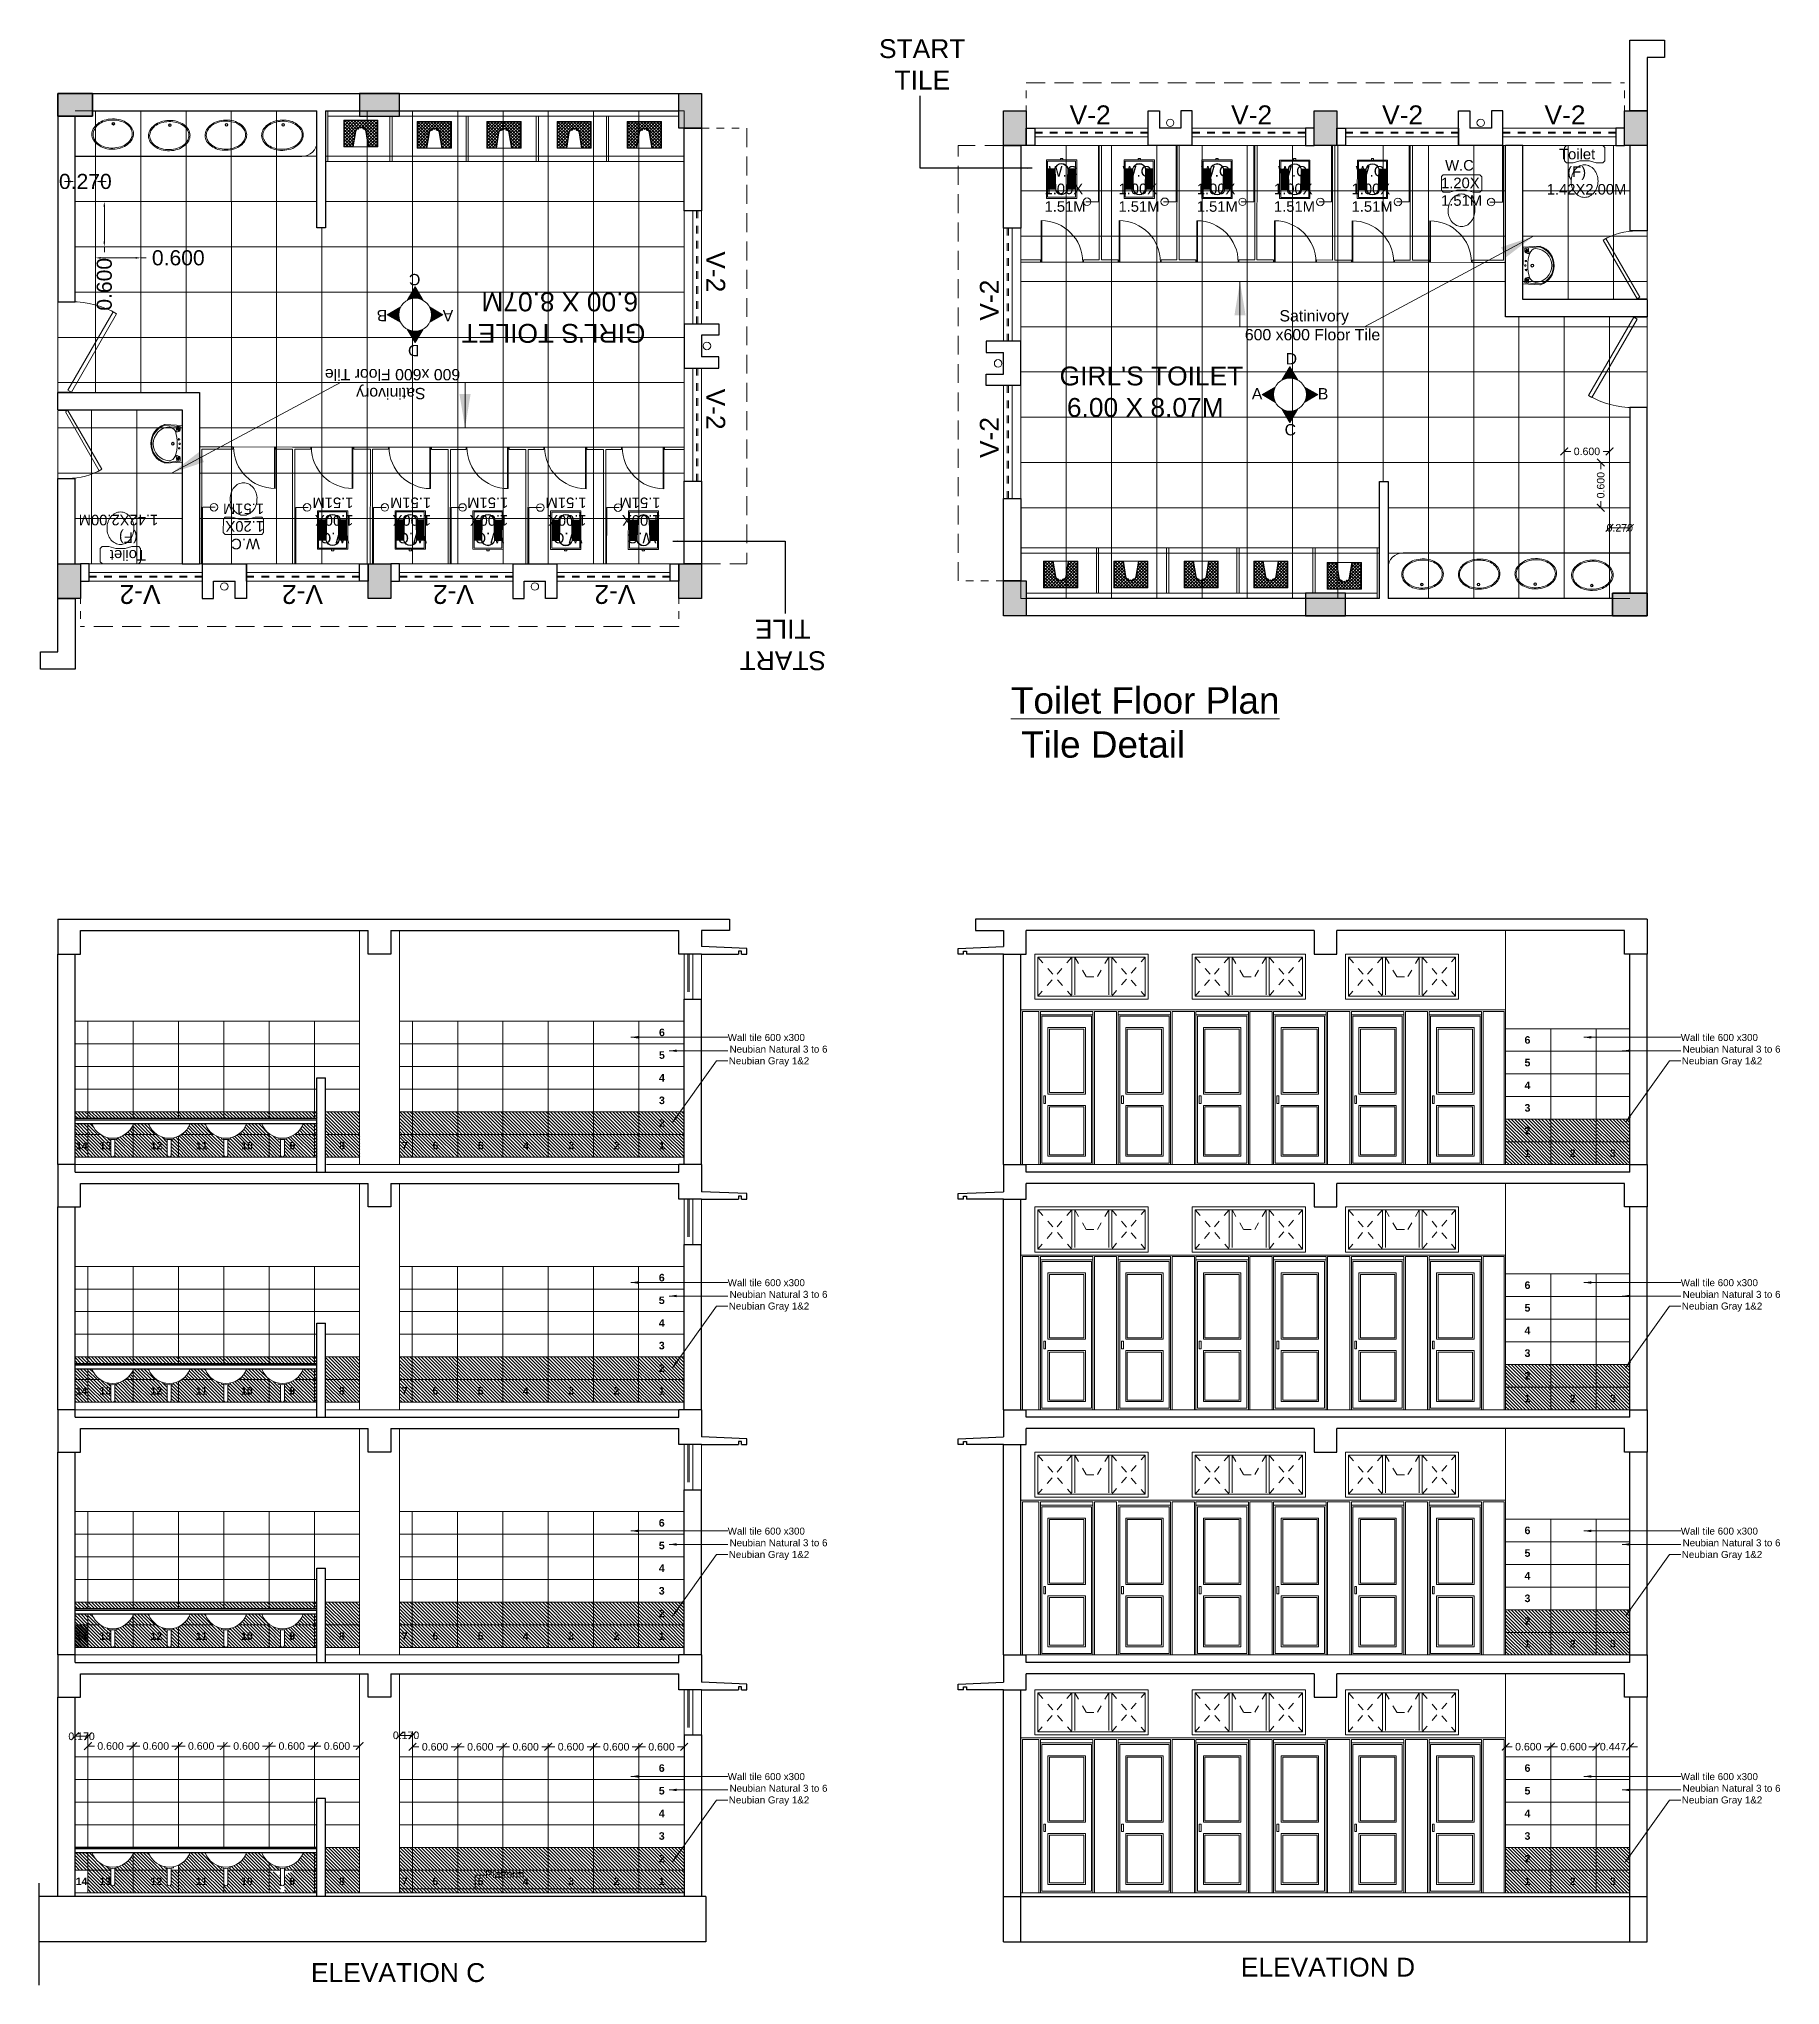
# Model space of a CAD drawing. Header units: millimetres. Extents: x 1898 to 3725, y 783 to 1532.
# Drawn here: x 2915.75 to 2938.82, y 993.78 to 1019.58 of the extents above; entities that cross this region are included whole.
import ezdxf

# ---------------------------------------------------------------- set-up
doc = ezdxf.new("R2010")
doc.units = ezdxf.units.MM
for name, pattern in [('CENTER2', [1.125, 0.75, -0.125, 0.125, -0.125]), ('DASHED', [0.75, 0.5, -0.25]), ('DASHED2', [0.375, 0.25, -0.125])]:
    doc.linetypes.add(name, pattern=pattern)
doc.layers.get('0').update_dxf_attribs({"lineweight": 20})
doc.layers.get('Defpoints').update_dxf_attribs({"lineweight": 15})
for name, color, linetype, lineweight in [('COL HATCH', 253, 'Continuous', 13), ('Column', 251, 'Continuous', 30), ('CUBICAL TOILET', 5, 'Continuous', 15), ('DIM', 6, 'Continuous', 18), ('dim.1', 6, 'Continuous', 18), ('Door', 54, 'Continuous', 18), ('Dotted', 23, 'DASHED', 15), ('ELEV.1', 7, 'Continuous', 20), ('elevation', 1, 'Continuous', 13), ('Fixture', 44, 'Continuous', 13), ('flooring', 1, 'Continuous', 18), ('Furniture', 13, 'Continuous', 13), ('PROJ.', 30, 'DASHED2', 15), ('rcc', 5, 'Continuous', 30), ('slab', 95, 'Continuous', 25), ('TEXT', 7, 'Continuous', 15), ('Text-1', 240, 'Continuous', 15), ('TILE HATCH-2', 25, 'Continuous', 9), ('Tiles', 25, 'Continuous', 9), ('Tiles-Text', 230, 'Continuous', 18), ('Ventilator', 4, 'DASHED', 18), ('Wall', 7, 'Continuous', 30), ('Window-Wall', 7, 'Continuous', 18)]:
    doc.layers.add(name, color=color, linetype=linetype, lineweight=lineweight)
doc.styles.add('dim-stylus bt', font='arial.ttf')
doc.styles.add('L120', font='arial.ttf', dxfattribs={"height": 0.6})
doc.styles.get("Standard").update_dxf_attribs({"font": 'arial.ttf', "height": 0.2})
doc.styles.add('Tabrej', font='arial.ttf')
doc.dimstyles.new('DIMEN', dxfattribs={"dimtxt": 0.3, "dimasz": 0.25, "dimexe": 0.18, "dimexo": 0.0625, "dimgap": 0.09, "dimtad": 0, "dimdec": 3, "dimzin": 0, "dimdsep": 46, "dimtxsty": 'Tabrej', "dimcen": 0, "dimclrd": 256, "dimclre": 256, "dimclrt": 7, "dimadec": 0, "dimazin": 0, "dimtfac": 1, "dimtdec": 3, "dimtofl": 0, "dimtmove": 0, "dimatfit": 1, "dimfxl": 0, "dimtolj": 1, "dimtzin": 0, "dimlwd": -1, "dimlwe": -1, "dimarcsym": 0})
doc.dimstyles.get("Standard").update_dxf_attribs({"dimtxt": 0.2, "dimasz": 0.07, "dimexe": 0.1, "dimexo": 0.02, "dimgap": 0.09, "dimtad": 0, "dimdec": 3, "dimzin": 0, "dimdsep": 46, "dimtxsty": 'Standard', "dimcen": 0.09, "dimclrd": 3, "dimclre": 3, "dimclrt": 7, "dimadec": 0, "dimazin": 0, "dimtfac": 1, "dimtdec": 3, "dimtofl": 0, "dimtmove": 0, "dimatfit": 3, "dimfxl": 0, "dimtolj": 1, "dimtzin": 0, "dimlwd": -1, "dimlwe": -1, "dimarcsym": 0})
doc.dimstyles.new('Tabrej', dxfattribs={"dimtxt": 4, "dimasz": 0.45, "dimexe": 0.18, "dimexo": 0.0625, "dimgap": 0.09, "dimtad": 0, "dimdec": 3, "dimzin": 0, "dimdsep": 46, "dimtxsty": 'Tabrej', "dimcen": 0, "dimclrd": 256, "dimclre": 256, "dimclrt": 7, "dimaunit": 1, "dimadec": 3, "dimazin": 0, "dimtfac": 1, "dimtdec": 3, "dimtofl": 0, "dimtmove": 0, "dimatfit": 3, "dimfxl": 0, "dimtolj": 1, "dimtzin": 0, "dimlwd": -1, "dimlwe": -1, "dimarcsym": 0})
pattern_1 = [(135, (2919.43066, 998.557884), (0.0224506, 0.0224506), [])]
pattern_2 = [(135, (2916.225854, 995.00778), (-0.02245064, -0.02245064), [])]
pattern_3 = [(135, (2917.595548, 998.557884), (0.02245064, 0.02245064), [])]
pattern_4 = [(135, (2910.350298, 998.25778), (0.02245064, 0.02245064), [])]
pattern_5 = [(135, (2918.195625, 995.00778), (-0.02245064, -0.02245064), [])]
pattern_6 = [(135, (2919.395777, 1001.807884), (0.0224506, 0.0224506), [])]
pattern_7 = [(135, (2918.7957, 998.557884), (0.0224506, 0.0224506), [])]
pattern_8 = [(135, (2919.43066, 1001.807884), (0.0224506, 0.0224506), [])]
pattern_9 = [(135, (2917.595548, 1001.807884), (0.02245064, 0.02245064), [])]
pattern_10 = [(135, (2918.7957, 1001.807884), (0.0224506, 0.0224506), [])]
pattern_11 = [(135, (2919.43315, 1005.057884), (0.0224506, 0.0224506), [])]
pattern_12 = [(135, (2917.598037, 1005.057884), (0.02245064, 0.02245064), [])]
pattern_13 = [(135, (2918.79819, 1005.057884), (0.0224506, 0.0224506), [])]
pattern_14 = [(135, (2935.181553, 995.00778), (-0.02245064, -0.02245064), [])]
pattern_15 = [(135, (2935.78163, 995.307884), (-0.0224506, -0.0224506), [])]
pattern_16 = [(135, (2935.181553, 998.15778), (-0.02245064, -0.02245064), [])]
pattern_17 = [(135, (2935.78163, 998.457884), (-0.0224506, -0.0224506), [])]
pattern_18 = [(135, (2935.181553, 1001.40778), (-0.02245064, -0.02245064), [])]
pattern_19 = [(135, (2935.78163, 1001.707884), (-0.0224506, -0.0224506), [])]
pattern_20 = [(135, (2935.181553, 1004.65778), (-0.02245064, -0.02245064), [])]
pattern_21 = [(135, (2910.350298, 995.00778), (0.02245064, 0.02245064), [])]

msp = doc.modelspace()

# ---------------------------------------------------------------- texts
at = {"layer": 'elevation', "ltscale": 0.05, "char_height": 0.15, "width": 4.322064, "attachment_point": 1, "rotation": 180, "style": 'L120'}
for s, insert in [('{\\fArial|b0|i0|c0|p34;C}', (2920.8013, 1016.3113)), ('{\\fArial|b0|i0|c0|p34;B}', (2920.3613, 1015.8343)), ('{\\fArial|b0|i0|c0|p34;A}', (2921.2365, 1015.8343)), ('{\\fArial|b0|i0|c0|p34;D}', (2920.7882, 1015.3708))]:
    msp.add_mtext(s, dxfattribs=dict(at, insert=insert))
at = {"layer": 'elevation', "ltscale": 0.05, "char_height": 0.15, "width": 4.322064, "attachment_point": 1, "style": 'L120'}
for s, insert in [('{\\fArial|b0|i0|c0|p34;D}', (2932.2662, 1015.4118)), ('{\\fArial|b0|i0|c0|p34;A}', (2931.8179, 1014.9484)), ('{\\fArial|b0|i0|c0|p34;B}', (2932.6932, 1014.9484)), ('{\\fArial|b0|i0|c0|p34;C}', (2932.2532, 1014.4714))]:
    msp.add_mtext(s, dxfattribs=dict(at, insert=insert))
at = {"layer": 'TEXT', "style": 'L120'}
for s, insert, char_height, width, attachment_point in [('   Toilet\\P     (F)\\P1.42X2.00M', (2935.7266, 1018.1198), 0.14, 1.041277, 1), ('{\\fArial CE|b0|i0|c0|p34; W.C\\P1.00X\\P1.51M}', (2929.0718, 1017.8917), 0.14, 0.530172, 1), ('{\\fArial CE|b0|i0|c0|p34; W.C\\P1.00X\\P1.51M}', (2930.0512, 1017.8917), 0.14, 0.530172, 1), ('{\\fArial CE|b0|i0|c0|p34; W.C\\P1.00X\\P1.51M}', (2931.0889, 1017.8917), 0.14, 0.530172, 1), ('{\\fArial CE|b0|i0|c0|p34; W.C\\P1.00X\\P1.51M}', (2932.1116, 1017.8917), 0.14, 0.530172, 1), ('{\\fArial CE|b0|i0|c0|p34; W.C\\P1.00X\\P1.51M}', (2933.1404, 1017.8917), 0.14, 0.530172, 1), ('{\\fArial CE|b0|i0|c0|p34; W.C\\P1.20X\\P1.51M}', (2934.3258, 1017.9709), 0.14, 0.530172, 1), ('{\\fArial|b0|i0|c0|p34;Platform}', (2922.1791, 995.3029), 0.1, 4.322064, 3)]:
    msp.add_mtext(s, dxfattribs=dict(at, insert=insert, char_height=char_height, width=width, attachment_point=attachment_point))
at = {"layer": 'TEXT', "attachment_point": 1, "style": 'L120'}
for s, insert, char_height, width, rotation in [("{\\fArial|b0|i0|c0|p34;GIRL'S TOILET\\P 6.00 X 8.07M}", (2923.7834, 1015.5488), 0.25, 2.895293, 180), ("{\\fArial|b0|i0|c0|p34;GIRL'S TOILET\\P 6.00 X 8.07M}", (2929.271, 1015.2338), 0.25, 2.895293, 360), ('{\\fArial CE|b0|i0|c0|p34; W.C\\P1.20X\\P1.51M}', (2918.7286, 1012.8118), 0.14, 0.530172, 180), ('{\\fArial CE|b0|i0|c0|p34; W.C\\P1.00X\\P1.51M}', (2919.9141, 1012.891), 0.14, 0.530172, 180), ('{\\fArial CE|b0|i0|c0|p34; W.C\\P1.00X\\P1.51M}', (2920.9428, 1012.891), 0.14, 0.530172, 180), ('{\\fArial CE|b0|i0|c0|p34; W.C\\P1.00X\\P1.51M}', (2921.9656, 1012.891), 0.14, 0.530172, 180), ('{\\fArial CE|b0|i0|c0|p34; W.C\\P1.00X\\P1.51M}', (2923.0033, 1012.891), 0.14, 0.530172, 180), ('{\\fArial CE|b0|i0|c0|p34; W.C\\P1.00X\\P1.51M}', (2923.9826, 1012.891), 0.14, 0.530172, 180), ('   Toilet\\P     (F)\\P1.42X2.00M', (2917.3278, 1012.6628), 0.14, 1.041277, 180), ('{\\LToilet Floor Plan\\P} Tile Detail', (2928.6259, 1010.9838), 0.35, 3.529762, 0)]:
    msp.add_mtext(s, dxfattribs=dict(at, insert=insert, char_height=char_height, width=width, rotation=rotation))
at = {"layer": 'TEXT', "char_height": 0.25, "attachment_point": 1, "style": 'Tabrej'}
for s, width, insert in [('ELEVATION C', 3.682362, (2919.351, 994.0741)), ('ELEVATION D', 4.316912, (2931.6725, 994.1458))]:
    msp.add_mtext_dynamic_manual_height_columns(s, width=width, gutter_width=24, heights=[0], dxfattribs=dict(at, insert=insert))
at = {"layer": 'Text-1', "ltscale": 0.05, "char_height": 0.25, "attachment_point": 1, "style": 'L120'}
for s, insert, width, rotation in [('\\pi-0.29727;START \\P\\pi-0.091519;TILE', (2927.1754, 1019.5721), 0.527568, 0), ('V-2', (2929.4045, 1018.6947), 0.527568, 0), ('V-2', (2931.5442, 1018.6947), 0.527568, 0), ('V-2', (2933.5446, 1018.6947), 0.527568, 0), ('V-2', (2935.6966, 1018.6947), 0.527568, 0), ('V-2', (2924.8396, 1016.7611), 0.530126, 270), ('V-2', (2928.2148, 1015.8418), 0.530126, 90), ('V-2', (2924.8396, 1014.9409), 0.530126, 270), ('V-2', (2928.2148, 1014.0215), 0.530126, 90), ('V-2', (2917.3579, 1012.0879), 0.527568, 180), ('V-2', (2919.5098, 1012.0879), 0.527568, 180), ('V-2', (2921.5103, 1012.0879), 0.527568, 180), ('V-2', (2923.65, 1012.0879), 0.527568, 180), ('\\pi-0.29727;START \\P\\pi-0.091519;TILE', (2925.879, 1011.2105), 0.527568, 180)]:
    msp.add_mtext(s, dxfattribs=dict(at, insert=insert, width=width, rotation=rotation))
at = {"layer": 'Text-1'}
for s, insert, char_height, width, attachment_point, style in [('\\pi1.6728; Satinivory \\P\\pi1.2724;600 x600 Floor Tile', (2930.4537, 1015.9814), 0.15, 4.322064, 1, 'L120'), (' Wall tile 600 x300\\P          Neubian Natural 3 to 6\\P   Neubian Gray 1&2', (2925.3666, 1006.1734), 0.092798, 1.932666, 5, 'dim-stylus bt'), (' Wall tile 600 x300\\P          Neubian Natural 3 to 6\\P   Neubian Gray 1&2', (2937.9954, 1006.1734), 0.092798, 1.932666, 5, 'dim-stylus bt'), (' Wall tile 600 x300\\P          Neubian Natural 3 to 6\\P   Neubian Gray 1&2', (2925.3666, 1002.9234), 0.092798, 1.932666, 5, 'dim-stylus bt'), (' Wall tile 600 x300\\P          Neubian Natural 3 to 6\\P   Neubian Gray 1&2', (2937.9954, 1002.9234), 0.092798, 1.932666, 5, 'dim-stylus bt'), (' Wall tile 600 x300\\P          Neubian Natural 3 to 6\\P   Neubian Gray 1&2', (2925.3666, 999.6311), 0.092798, 1.932666, 5, 'dim-stylus bt'), (' Wall tile 600 x300\\P          Neubian Natural 3 to 6\\P   Neubian Gray 1&2', (2937.9954, 999.6311), 0.092798, 1.932666, 5, 'dim-stylus bt'), (' Wall tile 600 x300\\P          Neubian Natural 3 to 6\\P   Neubian Gray 1&2', (2925.3666, 996.3775), 0.092798, 1.932666, 5, 'dim-stylus bt'), (' Wall tile 600 x300\\P          Neubian Natural 3 to 6\\P   Neubian Gray 1&2', (2937.9954, 996.3775), 0.092798, 1.932666, 5, 'dim-stylus bt')]:
    msp.add_mtext(s, dxfattribs=dict(at, insert=insert, char_height=char_height, width=width, attachment_point=attachment_point, style=style))
at = {"layer": 'Text-1', "insert": (2922.6008, 1014.8012), "char_height": 0.15, "width": 4.322064, "attachment_point": 1, "rotation": 180, "style": 'L120'}
msp.add_mtext('\\pi1.6728; Satinivory \\P\\pi1.2724;600 x600 Floor Tile', dxfattribs=at)
at = {"layer": 'Tiles-Text', "char_height": 0.1, "width": 0.096954, "attachment_point": 5, "style": 'dim-stylus bt'}
for s, insert in [('{\\fArial|b1|i0|c0|p34;6}', (2924.0017, 1006.4084)), ('{\\fArial|b1|i0|c0|p34;6}', (2935.4709, 1006.3084)), ('{\\fArial|b1|i0|c0|p34;5}', (2924.0017, 1006.1083)), ('{\\fArial|b1|i0|c0|p34;5}', (2935.4709, 1006.0083)), ('{\\fArial|b1|i0|c0|p34;4}', (2924.0017, 1005.8082)), ('{\\fArial|b1|i0|c0|p34;4}', (2935.4709, 1005.7082)), ('{\\fArial|b1|i0|c0|p34;3}', (2924.0017, 1005.5081)), ('{\\fArial|b1|i0|c0|p34;3}', (2935.4709, 1005.4081)), ('{\\fArial|b1|i0|c0|p34;2}', (2924.0017, 1005.208)), ('{\\fArial|b1|i0|c0|p34;2}', (2935.4709, 1005.108)), ('{\\fArial|b1|i0|c0|p34;14}', (2916.3147, 1004.9079)), ('{\\fArial|b1|i0|c0|p34;13}', (2916.6286, 1004.9079)), ('{\\fArial|b1|i0|c0|p34;12}', (2917.3039, 1004.9079)), ('{\\fArial|b1|i0|c0|p34;11}', (2917.904, 1004.9079)), ('{\\fArial|b1|i0|c0|p34;10}', (2918.504, 1004.9079)), ('{\\fArial|b1|i0|c0|p34;9}', (2919.1041, 1004.9079)), ('{\\fArial|b1|i0|c0|p34;8}', (2919.762, 1004.9079)), ('{\\fArial|b1|i0|c0|p34;7}', (2920.5951, 1004.9079)), ('{\\fArial|b1|i0|c0|p34;6}', (2921.0013, 1004.9079)), ('{\\fArial|b1|i0|c0|p34;5}', (2921.6014, 1004.9079)), ('{\\fArial|b1|i0|c0|p34;4}', (2922.2014, 1004.9079)), ('{\\fArial|b1|i0|c0|p34;3}', (2922.8015, 1004.9079)), ('{\\fArial|b1|i0|c0|p34;2}', (2923.4016, 1004.9079)), ('{\\fArial|b1|i0|c0|p34;1}', (2924.0017, 1004.9079)), ('{\\fArial|b1|i0|c0|p34;1}', (2935.4709, 1004.8079)), ('{\\fArial|b1|i0|c0|p34;2}', (2936.0709, 1004.8079)), ('{\\fArial|b1|i0|c0|p34;3}', (2936.6032, 1004.8079)), ('{\\fArial|b1|i0|c0|p34;6}', (2923.9992, 1003.1584)), ('{\\fArial|b1|i0|c0|p34;6}', (2935.4709, 1003.0584)), ('{\\fArial|b1|i0|c0|p34;5}', (2923.9992, 1002.8583)), ('{\\fArial|b1|i0|c0|p34;4}', (2923.9992, 1002.5582)), ('{\\fArial|b1|i0|c0|p34;5}', (2935.4709, 1002.7583)), ('{\\fArial|b1|i0|c0|p34;3}', (2923.9992, 1002.2581)), ('{\\fArial|b1|i0|c0|p34;4}', (2935.4709, 1002.4582)), ('{\\fArial|b1|i0|c0|p34;3}', (2935.4709, 1002.1581)), ('{\\fArial|b1|i0|c0|p34;2}', (2923.9992, 1001.958)), ('{\\fArial|b1|i0|c0|p34;2}', (2935.4709, 1001.858)), ('{\\fArial|b1|i0|c0|p34;14}', (2916.3122, 1001.6579)), ('{\\fArial|b1|i0|c0|p34;13}', (2916.6261, 1001.6579)), ('{\\fArial|b1|i0|c0|p34;12}', (2917.3014, 1001.6579)), ('{\\fArial|b1|i0|c0|p34;11}', (2917.9015, 1001.6579)), ('{\\fArial|b1|i0|c0|p34;10}', (2918.5015, 1001.6579)), ('{\\fArial|b1|i0|c0|p34;9}', (2919.1016, 1001.6579)), ('{\\fArial|b1|i0|c0|p34;8}', (2919.7595, 1001.6579)), ('{\\fArial|b1|i0|c0|p34;7}', (2920.5926, 1001.6579)), ('{\\fArial|b1|i0|c0|p34;6}', (2920.9988, 1001.6579)), ('{\\fArial|b1|i0|c0|p34;5}', (2921.5989, 1001.6579)), ('{\\fArial|b1|i0|c0|p34;4}', (2922.199, 1001.6579)), ('{\\fArial|b1|i0|c0|p34;3}', (2922.799, 1001.6579)), ('{\\fArial|b1|i0|c0|p34;2}', (2923.3991, 1001.6579)), ('{\\fArial|b1|i0|c0|p34;1}', (2923.9992, 1001.6579)), ('{\\fArial|b1|i0|c0|p34;1}', (2935.4709, 1001.5579)), ('{\\fArial|b1|i0|c0|p34;2}', (2936.0709, 1001.5579)), ('{\\fArial|b1|i0|c0|p34;3}', (2936.6032, 1001.5579)), ('{\\fArial|b1|i0|c0|p34;6}', (2923.9992, 999.9084)), ('{\\fArial|b1|i0|c0|p34;6}', (2935.4709, 999.8084)), ('{\\fArial|b1|i0|c0|p34;5}', (2923.9992, 999.6083)), ('{\\fArial|b1|i0|c0|p34;5}', (2935.4709, 999.5083)), ('{\\fArial|b1|i0|c0|p34;4}', (2923.9992, 999.3082)), ('{\\fArial|b1|i0|c0|p34;4}', (2935.4709, 999.2082)), ('{\\fArial|b1|i0|c0|p34;3}', (2923.9992, 999.0081)), ('{\\fArial|b1|i0|c0|p34;3}', (2935.4709, 998.9081)), ('{\\fArial|b1|i0|c0|p34;2}', (2923.9992, 998.708)), ('{\\fArial|b1|i0|c0|p34;14}', (2916.3122, 998.4079)), ('{\\fArial|b1|i0|c0|p34;13}', (2916.6261, 998.4079)), ('{\\fArial|b1|i0|c0|p34;12}', (2917.3014, 998.4079)), ('{\\fArial|b1|i0|c0|p34;11}', (2917.9015, 998.4079)), ('{\\fArial|b1|i0|c0|p34;10}', (2918.5015, 998.4079)), ('{\\fArial|b1|i0|c0|p34;9}', (2919.1016, 998.4079)), ('{\\fArial|b1|i0|c0|p34;8}', (2919.7595, 998.4079)), ('{\\fArial|b1|i0|c0|p34;7}', (2920.5926, 998.4079)), ('{\\fArial|b1|i0|c0|p34;6}', (2920.9988, 998.4079)), ('{\\fArial|b1|i0|c0|p34;5}', (2921.5989, 998.4079)), ('{\\fArial|b1|i0|c0|p34;4}', (2922.199, 998.4079)), ('{\\fArial|b1|i0|c0|p34;3}', (2922.799, 998.4079)), ('{\\fArial|b1|i0|c0|p34;2}', (2923.3991, 998.4079)), ('{\\fArial|b1|i0|c0|p34;1}', (2923.9992, 998.4079)), ('{\\fArial|b1|i0|c0|p34;2}', (2935.4709, 998.608)), ('{\\fArial|b1|i0|c0|p34;1}', (2935.4709, 998.3079)), ('{\\fArial|b1|i0|c0|p34;2}', (2936.0709, 998.3079)), ('{\\fArial|b1|i0|c0|p34;3}', (2936.6032, 998.3079)), ('{\\fArial|b1|i0|c0|p34;6}', (2923.9992, 996.6584)), ('{\\fArial|b1|i0|c0|p34;6}', (2935.4709, 996.6584)), ('{\\fArial|b1|i0|c0|p34;5}', (2923.9992, 996.3583)), ('{\\fArial|b1|i0|c0|p34;5}', (2935.4709, 996.3583)), ('{\\fArial|b1|i0|c0|p34;4}', (2923.9992, 996.0582)), ('{\\fArial|b1|i0|c0|p34;4}', (2935.4709, 996.0582)), ('{\\fArial|b1|i0|c0|p34;3}', (2923.9992, 995.7581)), ('{\\fArial|b1|i0|c0|p34;3}', (2935.4709, 995.7581)), ('{\\fArial|b1|i0|c0|p34;2}', (2923.9992, 995.458)), ('{\\fArial|b1|i0|c0|p34;2}', (2935.4709, 995.458)), ('{\\fArial|b1|i0|c0|p34;14}', (2916.3122, 995.1579)), ('{\\fArial|b1|i0|c0|p34;13}', (2916.6261, 995.1579)), ('{\\fArial|b1|i0|c0|p34;12}', (2917.3014, 995.1579)), ('{\\fArial|b1|i0|c0|p34;11}', (2917.9015, 995.1579)), ('{\\fArial|b1|i0|c0|p34;10}', (2918.5015, 995.1579)), ('{\\fArial|b1|i0|c0|p34;9}', (2919.1016, 995.1579)), ('{\\fArial|b1|i0|c0|p34;8}', (2919.7595, 995.1579)), ('{\\fArial|b1|i0|c0|p34;7}', (2920.5926, 995.1579)), ('{\\fArial|b1|i0|c0|p34;6}', (2920.9988, 995.1579)), ('{\\fArial|b1|i0|c0|p34;5}', (2921.5989, 995.1579)), ('{\\fArial|b1|i0|c0|p34;4}', (2922.199, 995.1579)), ('{\\fArial|b1|i0|c0|p34;3}', (2922.799, 995.1579)), ('{\\fArial|b1|i0|c0|p34;2}', (2923.3991, 995.1579)), ('{\\fArial|b1|i0|c0|p34;1}', (2923.9992, 995.1579)), ('{\\fArial|b1|i0|c0|p34;1}', (2935.4709, 995.1579)), ('{\\fArial|b1|i0|c0|p34;2}', (2936.0709, 995.1579)), ('{\\fArial|b1|i0|c0|p34;3}', (2936.6032, 995.1579))]:
    msp.add_mtext(s, dxfattribs=dict(at, insert=insert))

# ---------------------------------------------------------------- blocks, each defined once
blk = doc.blocks.new('*U18')
for p, q in [((0, 0), (0, 6)), ((40, 0), (40, 6))]:
    blk.add_line(p, q)
blk.add_lwpolyline([(0, 0), (34.64, -20), (35.52, -18.48), (0.88, 1.52)], close=True)
blk.add_arc((0, 0), 40, 330, 360)
blk = doc.blocks.new('Door')
at = {"layer": 'Door'}
blk.add_line((0, 0.18), (1.199, 0.18), dxfattribs=at)
at = {"layer": 'Door', "xscale": 0.0299845412869386, "yscale": 0.0299845412869386, "zscale": 0.0299845412869386}
blk.add_blockref('*U18', (0, 0), dxfattribs=at)
blk = doc.blocks.new('C3')
at = {"layer": 'COL HATCH'}
h = blk.add_hatch(color=256, dxfattribs=at)
h.dxf.hatch_style = 1
h.paths.add_polyline_path([(0.3, 0), (0, 0), (0, -0.53), (0.3, -0.53)])
at = {"layer": 'Column'}
for p, q in [((0, 0), (0, -0.53)), ((0.3, 0), (0, 0)), ((0.3, -0.53), (0.3, 0)), ((0, -0.53), (0.3, -0.53))]:
    blk.add_line(p, q, dxfattribs=at)
blk = doc.blocks.new('*X4')
at = {"color": 0}
for p, q in [((705, 323), (943, 561)), ((705, 365), (900, 561)), ((705, 408), (858, 561)), ((705, 450), (815, 561)), ((705, 493), (773, 561)), ((705, 535), (730, 561)), ((848, 383), (705, 526)), ((854, 419), (712, 561)), ((866, 449), (755, 561)), ((888, 469), (797, 561)), ((921, 479), (839, 561)), ((1145, 298), (882, 561)), ((899, 474), (985, 561)), ((1145, 340), (924, 561)), ((944, 477), (1027, 561)), ((1145, 383), (967, 561)), ((971, 462), (1070, 561)), ((990, 438), (1112, 561)), ((998, 404), (1145, 551)), ((1145, 425), (1009, 561)), ((1145, 467), (1051, 561)), ((1145, 510), (1094, 561)), ((1145, 552), (1136, 561)), ((842, 346), (705, 483)), ((835, 310), (705, 441)), ((705, 280), (858, 434)), ((829, 274), (705, 398)), ((705, 238), (847, 381)), ((823, 237), (705, 356)), ((798, 221), (705, 314)), ((755, 221), (705, 271)), ((730, 221), (839, 330)), ((772, 221), (830, 279)), ((1145, 255), (999, 401)), ((1004, 368), (1145, 508)), ((1137, 221), (1007, 350)), ((1011, 332), (1145, 466)), ((1095, 221), (1016, 299)), ((1017, 295), (1145, 423)), ((1023, 259), (1145, 381)), ((1029, 223), (1145, 339)), ((1069, 221), (1145, 296)), ((713, 221), (705, 229)), ((815, 221), (822, 228)), ((1052, 221), (1024, 248)), ((1112, 221), (1145, 254))]:
    blk.add_line(p, q, dxfattribs=at)
blk = doc.blocks.new('RSA CL7')
blk.add_lwpolyline([(8.9, 0), (-8.9, 0), (-8.9, -13.8), (-3.9, -13.8), (3.9, -13.8), (8.9, -13.8)], close=True)
blk.add_lwpolyline([(-4.1, -13.6), (-2.8, -5.7, -0.835943), (2.8, -5.8), (4.1, -13.6), (8.7, -13.6), (8.7, -0.2), (-8.7, -0.2), (-8.7, -13.6)], format="xyb", close=True)
blk.add_lwpolyline([(-3.9, -13.8), (-2.6, -5.8, -0.835548), (2.6, -5.8), (3.9, -13.8)], format="xyb")
for centre, start, end in [((-1.4, -4.1), 207.2135, 40.9564), ((0, -3.6), 185.8999, 355.8249), ((1.5, -4.1), 140.9962, 329.3468)]:
    blk.add_arc(centre, 0.493, start, end)
at = {"xscale": 0.0393714285714286, "yscale": 0.0393714285714286, "zscale": 0.0393714285714286}
blk.add_blockref('*X4', (-36.4, -22.3), dxfattribs=at)
blk = doc.blocks.new('SHAFT')
at = {"layer": 'Fixture'}
blk.add_circle((0.327, -0.302), 0.05, dxfattribs=at)
at = {"layer": 'Wall'}
for p, q in [((0.035, 0), (0.62, 0)), ((0.035, 0), (0.035, -0.46)), ((0.185, -0.46), (0.185, -0.23)), ((0.185, -0.23), (0.47, -0.23)), ((0.47, -0.46), (0.47, -0.23)), ((0.62, 0), (0.62, -0.46)), ((0.035, -0.46), (0.185, -0.46)), ((0.62, -0.46), (0.47, -0.46))]:
    blk.add_line(p, q, dxfattribs=at)
blk = doc.blocks.new('VENTILATOR')
at = {"layer": 'Ventilator', "ltscale": 0.02}
for p, q in [((-0.18, -1.5), (-0.18, 0)), ((-0.165, 0), (-0.165, -1.5))]:
    blk.add_line(p, q, dxfattribs=at)
at = {"layer": 'Window-Wall'}
for p, q in [((-0.23, 0), (0, 0)), ((-0.23, -1.5), (-0.23, 0)), ((-0.115, 0), (-0.115, -1.5)), ((0, 0), (0, -1.5)), ((-0.23, -1.5), (0, -1.5))]:
    blk.add_line(p, q, dxfattribs=at)
blk = doc.blocks.new('RH 1200')
for p, q in [((21, 0), (21, 43.3)), ((21.7, 0), (21.7, 43.3)), ((-21.7, 0), (21.7, 0)), ((21.7, 0), (21, 0))]:
    blk.add_line(p, q)
at = {"extrusion": (0, 0, -1)}
blk.add_ellipse((21.7, 0), major_axis=(-30.6, 30.6), ratio=1, start_param=5.497787, end_param=7.068583, dxfattribs=at)
blk = doc.blocks.new('GHH')
at = {"layer": 'Door', "ltscale": 20}
blk.add_line((3289.697, -299.103), (3289.697, -299.853), dxfattribs=at)
at = {"layer": 'Door', "ltscale": 20, "xscale": 0.015874999996413, "yscale": 0.015874999996413, "zscale": 0.015874999996413, "rotation": 270}
blk.add_blockref('RH 1200', (3289.697, -299.479), dxfattribs=at)
blk = doc.blocks.new('RSA CL6')
for p, q in [((5.5, 3.5), (5.5, 7.3)), ((5.9, 3.5), (5.9, 7.3)), ((6.3, 3.5), (6.3, 7.3)), ((6.7, 3.4), (6.7, 7.3)), ((7.1, 3.4), (7.1, 7.3)), ((7.5, 3.4), (7.5, 7.3)), ((7.9, 3.4), (7.9, 7.3)), ((8.3, 3.4), (8.3, 7.3)), ((8.7, 3.4), (8.7, 7.3)), ((9.1, 3.4), (9.1, 7.3)), ((9.4, 3.4), (9.4, 7.3)), ((9.8, 3.4), (9.8, 7.3)), ((10.2, 3.4), (10.2, 7.3)), ((10.6, 3.4), (10.6, 7.3)), ((11, 3.3), (11, 7.3)), ((11.4, 3.3), (11.4, 7.3)), ((11.8, 3.3), (11.8, 7.3)), ((12.2, 3.3), (12.2, 7.3)), ((12.6, 3.3), (12.6, 7.3)), ((13, 3.3), (13, 7.3)), ((13.4, 3.3), (13.4, 7.3)), ((13.8, 3.3), (13.8, 7.3)), ((14.2, 3.3), (14.2, 7.3)), ((14.6, 3.3), (14.6, 7.3)), ((15, 3.2), (15, 7.3)), ((15.4, 3.2), (15.4, 7.3)), ((15.7, 3.2), (15.7, 7.3)), ((16.1, 3.2), (16.1, 7.3)), ((16.1, 7.3), (16.1, 3.2)), ((5.5, -7.3), (5.5, -3.5)), ((5.9, -7.3), (5.9, -3.5)), ((6.3, -7.3), (6.3, -3.4)), ((6.7, -7.3), (6.7, -3.4)), ((7.1, -7.3), (7.1, -3.4)), ((7.5, -7.3), (7.5, -3.4)), ((7.9, -7.3), (7.9, -3.4)), ((8.3, -7.3), (8.3, -3.4)), ((8.7, -7.3), (8.7, -3.4)), ((9.1, -7.3), (9.1, -3.4)), ((9.4, -7.3), (9.4, -3.4)), ((9.8, -7.3), (9.8, -3.3)), ((10.2, -7.3), (10.2, -3.3)), ((10.6, -7.3), (10.6, -3.3)), ((11, -7.3), (11, -3.3)), ((11.4, -7.3), (11.4, -3.3)), ((11.8, -7.3), (11.8, -3.3)), ((12.2, -7.3), (12.2, -3.3)), ((12.6, -7.3), (12.6, -3.3)), ((13, -7.3), (13, -3.3)), ((13.4, -7.3), (13.4, -3.2)), ((13.8, -7.3), (13.8, -3.2)), ((14.2, -7.3), (14.2, -3.2)), ((14.6, -7.3), (14.6, -3.2)), ((15, -7.3), (15, -3.2)), ((15.4, -7.3), (15.4, -3.2)), ((15.7, -7.3), (15.7, -3.2)), ((16.1, -3.2), (16.1, -7.3)), ((16.1, -7.3), (16.1, -3.2))]:
    blk.add_line(p, q)
blk.add_lwpolyline([(0.8, -0.6), (0, -0.6), (0, 0.6), (0.8, 0.6)])
for points in [[(0.8, 7.9), (20.9, 7.9), (20.9, -7.9), (0.8, -7.9)], [(1.4, 7.3), (20.3, 7.3), (20.3, -7.3), (1.4, -7.3)]]:
    blk.add_lwpolyline(points, close=True)
for points in [[(5.5, 3.5), (16.1, 3.2, -0.899983), (16.1, -3.2), (5.5, -3.5, -0.799392)], [(5.5, 3.3), (16.1, 3, -0.897689), (16.1, -3), (5.6, -3.3, -0.793494), (5.5, 3.3)]]:
    blk.add_lwpolyline(points, format="xyb", close=True)
blk = doc.blocks.new('ENGLISH SHEET')
at = {"layer": 'Fixture'}
for p, q in [((4663.798, 251.204), (4663.773, 251.179)), ((4663.773, 251.179), (4663.773, 250.696)), ((4663.976, 251.204), (4663.798, 251.204)), ((4664.002, 251.179), (4663.976, 251.204)), ((4663.976, 251.001), (4664.002, 251.09)), ((4663.976, 250.874), (4663.976, 251.001)), ((4663.976, 251.001), (4663.976, 250.874)), ((4664.002, 251.09), (4664.002, 251.179)), ((4664.002, 250.785), (4663.976, 250.874)), ((4664.002, 250.696), (4664.002, 250.785)), ((4663.773, 250.696), (4663.798, 250.67)), ((4663.798, 250.67), (4663.976, 250.67)), ((4663.976, 250.67), (4664.002, 250.696))]:
    blk.add_line(p, q, dxfattribs=at)
blk.add_lwpolyline([(4664.459, 250.937, 0.117036), (4664.443, 251.003, 0.104338), (4664.396, 251.063, 0.09029), (4664.321, 251.105, 0.09898), (4664.243, 251.115, 0.08237), (4664.159, 251.101, 0.09029), (4664.09, 251.063, 0.104338), (4664.043, 251.003, 0.117036), (4664.027, 250.937, 0.117036), (4664.043, 250.871, 0.104338), (4664.09, 250.811, 0.09029), (4664.159, 250.773, 0.08237), (4664.243, 250.759, 0.08237), (4664.327, 250.773, 0.09029), (4664.396, 250.811, 0.104338), (4664.443, 250.871, 0.117036)], format="xyb", close=True, dxfattribs=at)
blk = doc.blocks.new('RSA BASIN 2')
for points in [[(10.7, -8.1, 0.12976), (10, -5.2, 0.106426), (7.6, -2.5, 0.084431), (4.3, -0.7, 0.073534), (0, 0, 0.073534), (-4.3, -0.5, 0.084431), (-7.7, -2.2, 0.106426), (-10.2, -4.8, 0.12976), (-11, -7.7, 0.12976), (-10.3, -10.6, 0.106426), (-7.9, -13.3, 0.084431), (-4.6, -15.1, 0.073534), (-0.3, -15.8, 0.073534), (4, -15.3, 0.084431), (7.4, -13.6, 0.106426), (9.9, -11, 0.12976)], [(10.1, -7.9, 0.119977), (9.4, -5.5, 0.106426), (7.3, -2.9, 0.084431), (4.1, -1.3, 0.073534), (0, -0.6, 0.073534), (-4.1, -1.1, 0.084431), (-7.4, -2.6, 0.106426), (-9.7, -5.1, 0.12976), (-10.4, -7.7, 0.009633), (-10.4, -7.9, 0.119977), (-9.8, -10.3, 0.106426), (-7.6, -12.9, 0.084431), (-4.4, -14.5, 0.073534), (-0.3, -15.2, 0.073534), (3.8, -14.7, 0.084431), (7.1, -13.2, 0.106426), (9.3, -10.7, 0.12976), (10.1, -8.1, 0.009633)]]:
    blk.add_lwpolyline(points, format="xyb", close=True)
for radius in [0.7, 0.479]:
    blk.add_circle((-0.5, -2.5), radius)
blk = doc.blocks.new('RSA BASIN 9')
for points in [[(-0.1, -16.2, 0.340881), (10, -9, 0.074195), (10.1, -8.9), (9.5, 0), (-9.5, 0), (-10, -8.8, 0.082611), (-10, -9.2, 0.330812), (-0.1, -16.2)], [(0, -15, 0.391482), (8.9, -6.7, 0.252869), (6.5, -3.5, 0.087242), (0, -2.5, 0.079484), (-6.5, -3.5, 0.2542), (-8.8, -6.7, 0.39026), (0, -15)], [(-8.6, -2, -0.907437), (-8.4, -1.8), (-7.5, -2.6, -0.907437), (-7.6, -2.7)], [(-8.2, -1.6, -0.907437), (-8.1, -1.5), (-7.1, -2.3, -0.907437), (-7.3, -2.4)], [(-7.8, -1.3, -0.907437), (-7.7, -1.2), (-6.8, -1.9, -0.907437), (-6.9, -2.1)], [(7.8, -1.3, 0.907437), (7.7, -1.2), (6.8, -1.9, 0.907437), (6.9, -2.1)], [(8.2, -1.6, 0.907437), (8.1, -1.5), (7.1, -2.3, 0.907437), (7.3, -2.4)], [(8.6, -2, 0.907437), (8.4, -1.8), (7.5, -2.6, 0.907437), (7.6, -2.7)]]:
    blk.add_lwpolyline(points, format="xyb", close=True)
for points in [[(-5.9, -3.3), (-6.2, -3, -0.183787), (-6.2, -2.7, 0.126662), (-6.2, -2.4), (-6.6, -1.4, 0.35453), (-7.1, -1), (-8.7, -1, 0.414214), (-9.1, -1.4), (-9.6, -9.1, 0.329849), (-0.1, -15.8, 0.338736), (9.6, -8.9, 0.075632), (9.7, -8.8), (9.1, -1.4, 0.414214), (8.7, -1), (7.1, -1, 0.35453), (6.6, -1.4), (6.2, -2.4, 0.126662), (6.2, -2.7, -0.183787), (6.2, -3), (5.9, -3.3)], [(-6.2, -3.4), (-6.2, -3.3, 0.220542), (-6.5, -3.1), (-8.7, -2.8, -0.361119), (-9.2, -2.3)], [(6.2, -3.4), (6.2, -3.3, -0.220542), (6.5, -3.1), (8.7, -2.8, 0.358803), (9.2, -2.3, 0.358803)]]:
    blk.add_lwpolyline(points, format="xyb")
for centre, radius in [((-2.3, -1.6), 0.399), ((0, -4.8), 0.771), ((0, -4.8), 0.602), ((0, -1.2), 0.399), ((2.3, -1.5), 0.399)]:
    blk.add_circle(centre, radius)
blk = doc.blocks.new('CU')
at = {"layer": 'COL HATCH', "linetype": 'CENTER2'}
h = blk.add_hatch(color=256, dxfattribs=at)
h.dxf.hatch_style = 1
h.paths.add_polyline_path([(0, 0.035), (0, -0.265), (0.46, -0.265), (0.46, 0.035)])
at = {"layer": 'Column', "linetype": 'CENTER2'}
blk.add_lwpolyline([(0, 0.035), (0, -0.265), (0.46, -0.265), (0.46, 0.035), (0, 0.035)], dxfattribs=at)
blk = doc.blocks.new('TOILET DOORRRMNJ')
at = {"layer": 'Door', "ltscale": 0.05}
for points in [[(5545.565, -794.923), (5544.87, -794.923), (5544.87, -796.908), (5545.565, -796.908)], [(5545.545, -794.943), (5544.89, -794.943), (5544.89, -796.888), (5545.545, -796.888)], [(5545.465, -795.974), (5544.97, -795.974), (5544.97, -795.093), (5545.465, -795.093)], [(5545.445, -795.954), (5544.99, -795.954), (5544.99, -795.113), (5545.445, -795.113)], [(5544.914, -795.999), (5544.939, -795.999), (5544.939, -796.099), (5544.914, -796.099)], [(5545.465, -796.799), (5544.97, -796.799), (5544.97, -796.124), (5545.465, -796.124)], [(5545.445, -796.779), (5544.99, -796.779), (5544.99, -796.144), (5545.445, -796.144)]]:
    blk.add_lwpolyline(points, close=True, dxfattribs=at)
blk = doc.blocks.new('vent')
at = {"layer": 'Dotted', "ltscale": 0.2}
for p, q in [((0.04, 0.56), (0.49, 0.04)), ((0.49, 0.56), (0.04, 0.04)), ((0.53, 0.56), (0.682, 0.297)), ((0.978, 0.56), (0.826, 0.297)), ((1.018, 0.56), (1.46, 0.04)), ((1.018, 0.04), (1.46, 0.56)), ((0.682, 0.297), (0.826, 0.297))]:
    blk.add_line(p, q, dxfattribs=at)
at = {"layer": 'Ventilator'}
for p, q in [((0.49, 0.56), (0.49, 0.04)), ((0.53, 0.56), (0.53, 0.04)), ((0.978, 0.56), (0.978, 0.04)), ((1.018, 0.56), (1.018, 0.04))]:
    blk.add_line(p, q, dxfattribs=at)
at = {"layer": 'Ventilator', "linetype": 'ByBlock'}
for points in [[(0, 0.6), (1.5, 0.6), (1.5, 0), (0, 0)], [(0.04, 0.56), (1.46, 0.56), (1.46, 0.04), (0.04, 0.04)]]:
    blk.add_lwpolyline(points, close=True, dxfattribs=at)
blk = doc.blocks.new('_ArchTick')
at = {"color": 0, "const_width": 0.15}
blk.add_lwpolyline([(-0.5, -0.5), (0.5, 0.5)], dxfattribs=at)
blk = doc.blocks.new('*D259')
at = {"layer": 'Defpoints', "color": 0, "lineweight": 15, "transparency": 16777216}
for p in [(2923.696, 996.941), (2923.696, 996.808), (2924.296, 996.808)]:
    blk.add_point(p, dxfattribs=at)
at = {"layer": 'DIM', "transparency": 16777216}
for p, q in [((2923.696, 996.813), (2923.696, 996.991)), ((2923.696, 996.941), (2923.782, 996.941)), ((2924.296, 996.941), (2924.209, 996.941)), ((2924.296, 996.813), (2924.296, 996.991))]:
    blk.add_line(p, q, dxfattribs=at)
at = {"layer": 'DIM', "transparency": 16777216, "xscale": 0.1, "yscale": 0.1, "zscale": 0.1, "rotation": 180}
blk.add_blockref('_ArchTick', (2923.696, 996.941), dxfattribs=at)
at = {"layer": 'DIM', "transparency": 16777216, "xscale": 0.1, "yscale": 0.1, "zscale": 0.1}
blk.add_blockref('_ArchTick', (2924.296, 996.941), dxfattribs=at)
at = {"layer": 'DIM', "color": 7, "transparency": 16777216, "insert": (2923.996, 996.941), "char_height": 0.1, "attachment_point": 5, "style": 'Tabrej'}
blk.add_mtext('\\A1;0.600', dxfattribs=at)
blk = doc.blocks.new('*D260')
at = {"layer": 'Defpoints', "color": 0, "lineweight": 15, "transparency": 16777216}
for p in [(2923.096, 996.941), (2923.096, 996.808), (2923.696, 996.808)]:
    blk.add_point(p, dxfattribs=at)
at = {"layer": 'DIM', "transparency": 16777216}
for p, q in [((2923.096, 996.813), (2923.096, 996.991)), ((2923.096, 996.941), (2923.182, 996.941)), ((2923.696, 996.941), (2923.609, 996.941)), ((2923.696, 996.813), (2923.696, 996.991))]:
    blk.add_line(p, q, dxfattribs=at)
at = {"layer": 'DIM', "transparency": 16777216, "xscale": 0.1, "yscale": 0.1, "zscale": 0.1, "rotation": 180}
blk.add_blockref('_ArchTick', (2923.096, 996.941), dxfattribs=at)
at = {"layer": 'DIM', "transparency": 16777216, "xscale": 0.1, "yscale": 0.1, "zscale": 0.1}
blk.add_blockref('_ArchTick', (2923.696, 996.941), dxfattribs=at)
at = {"layer": 'DIM', "color": 7, "transparency": 16777216, "insert": (2923.396, 996.941), "char_height": 0.1, "attachment_point": 5, "style": 'Tabrej'}
blk.add_mtext('\\A1;0.600', dxfattribs=at)
blk = doc.blocks.new('*D261')
at = {"layer": 'Defpoints', "color": 0, "lineweight": 15, "transparency": 16777216}
for p in [(2922.496, 996.941), (2922.496, 996.808), (2923.096, 996.808)]:
    blk.add_point(p, dxfattribs=at)
at = {"layer": 'DIM', "transparency": 16777216}
for p, q in [((2922.496, 996.813), (2922.496, 996.991)), ((2922.496, 996.941), (2922.582, 996.941)), ((2923.096, 996.941), (2923.009, 996.941)), ((2923.096, 996.813), (2923.096, 996.991))]:
    blk.add_line(p, q, dxfattribs=at)
at = {"layer": 'DIM', "transparency": 16777216, "xscale": 0.1, "yscale": 0.1, "zscale": 0.1, "rotation": 180}
blk.add_blockref('_ArchTick', (2922.496, 996.941), dxfattribs=at)
at = {"layer": 'DIM', "transparency": 16777216, "xscale": 0.1, "yscale": 0.1, "zscale": 0.1}
blk.add_blockref('_ArchTick', (2923.096, 996.941), dxfattribs=at)
at = {"layer": 'DIM', "color": 7, "transparency": 16777216, "insert": (2922.796, 996.941), "char_height": 0.1, "attachment_point": 5, "style": 'Tabrej'}
blk.add_mtext('\\A1;0.600', dxfattribs=at)
blk = doc.blocks.new('*D262')
at = {"layer": 'Defpoints', "color": 0, "lineweight": 15, "transparency": 16777216}
for p in [(2921.896, 996.941), (2921.896, 996.808), (2922.496, 996.808)]:
    blk.add_point(p, dxfattribs=at)
at = {"layer": 'DIM', "transparency": 16777216}
for p, q in [((2921.896, 996.813), (2921.896, 996.991)), ((2921.896, 996.941), (2921.982, 996.941)), ((2922.496, 996.941), (2922.409, 996.941)), ((2922.496, 996.813), (2922.496, 996.991))]:
    blk.add_line(p, q, dxfattribs=at)
at = {"layer": 'DIM', "transparency": 16777216, "xscale": 0.1, "yscale": 0.1, "zscale": 0.1, "rotation": 180}
blk.add_blockref('_ArchTick', (2921.896, 996.941), dxfattribs=at)
at = {"layer": 'DIM', "transparency": 16777216, "xscale": 0.1, "yscale": 0.1, "zscale": 0.1}
blk.add_blockref('_ArchTick', (2922.496, 996.941), dxfattribs=at)
at = {"layer": 'DIM', "color": 7, "transparency": 16777216, "insert": (2922.196, 996.941), "char_height": 0.1, "attachment_point": 5, "style": 'Tabrej'}
blk.add_mtext('\\A1;0.600', dxfattribs=at)
blk = doc.blocks.new('*D263')
at = {"layer": 'Defpoints', "color": 0, "lineweight": 15, "transparency": 16777216}
for p in [(2921.295, 996.941), (2921.295, 996.808), (2921.896, 996.808)]:
    blk.add_point(p, dxfattribs=at)
at = {"layer": 'DIM', "transparency": 16777216}
for p, q in [((2921.295, 996.813), (2921.295, 996.991)), ((2921.295, 996.941), (2921.382, 996.941)), ((2921.896, 996.941), (2921.809, 996.941)), ((2921.896, 996.813), (2921.896, 996.991))]:
    blk.add_line(p, q, dxfattribs=at)
at = {"layer": 'DIM', "transparency": 16777216, "xscale": 0.1, "yscale": 0.1, "zscale": 0.1, "rotation": 180}
blk.add_blockref('_ArchTick', (2921.295, 996.941), dxfattribs=at)
at = {"layer": 'DIM', "transparency": 16777216, "xscale": 0.1, "yscale": 0.1, "zscale": 0.1}
blk.add_blockref('_ArchTick', (2921.896, 996.941), dxfattribs=at)
at = {"layer": 'DIM', "color": 7, "transparency": 16777216, "insert": (2921.595, 996.941), "char_height": 0.1, "attachment_point": 5, "style": 'Tabrej'}
blk.add_mtext('\\A1;0.600', dxfattribs=at)
blk = doc.blocks.new('*D264')
at = {"layer": 'Defpoints', "color": 0, "lineweight": 15, "transparency": 16777216}
for p in [(2920.695, 996.941), (2920.695, 996.808), (2921.295, 996.808)]:
    blk.add_point(p, dxfattribs=at)
at = {"layer": 'DIM', "transparency": 16777216}
for p, q in [((2920.695, 996.813), (2920.695, 996.991)), ((2920.695, 996.941), (2920.782, 996.941)), ((2921.295, 996.941), (2921.209, 996.941)), ((2921.295, 996.813), (2921.295, 996.991))]:
    blk.add_line(p, q, dxfattribs=at)
at = {"layer": 'DIM', "transparency": 16777216, "xscale": 0.1, "yscale": 0.1, "zscale": 0.1, "rotation": 180}
blk.add_blockref('_ArchTick', (2920.695, 996.941), dxfattribs=at)
at = {"layer": 'DIM', "transparency": 16777216, "xscale": 0.1, "yscale": 0.1, "zscale": 0.1}
blk.add_blockref('_ArchTick', (2921.295, 996.941), dxfattribs=at)
at = {"layer": 'DIM', "color": 7, "transparency": 16777216, "insert": (2920.995, 996.941), "char_height": 0.1, "attachment_point": 5, "style": 'Tabrej'}
blk.add_mtext('\\A1;0.600', dxfattribs=at)
blk = doc.blocks.new('*D265')
at = {"layer": 'Defpoints', "color": 0, "lineweight": 15, "transparency": 16777216}
for p in [(2920.526, 997.093), (2920.526, 996.808), (2920.695, 996.808)]:
    blk.add_point(p, dxfattribs=at)
at = {"layer": 'DIM', "transparency": 16777216}
for p, q in [((2920.526, 996.813), (2920.526, 997.143)), ((2920.695, 996.813), (2920.695, 997.143)), ((2920.695, 997.093), (2920.526, 997.093))]:
    blk.add_line(p, q, dxfattribs=at)
at = {"layer": 'DIM', "transparency": 16777216, "xscale": 0.1, "yscale": 0.1, "zscale": 0.1, "rotation": 180}
blk.add_blockref('_ArchTick', (2920.526, 997.093), dxfattribs=at)
at = {"layer": 'DIM', "transparency": 16777216, "xscale": 0.1, "yscale": 0.1, "zscale": 0.1}
blk.add_blockref('_ArchTick', (2920.695, 997.093), dxfattribs=at)
at = {"layer": 'DIM', "color": 7, "transparency": 16777216, "insert": (2920.611, 997.093), "char_height": 0.1, "attachment_point": 5, "style": 'Tabrej'}
blk.add_mtext('\\A1;0.170', dxfattribs=at)
blk = doc.blocks.new('*D266')
at = {"layer": 'Defpoints', "color": 0, "lineweight": 15, "transparency": 16777216}
for p in [(2919.396, 996.951), (2919.396, 996.808), (2919.996, 996.808)]:
    blk.add_point(p, dxfattribs=at)
at = {"layer": 'DIM', "transparency": 16777216}
for p, q in [((2919.396, 996.813), (2919.396, 997.001)), ((2919.396, 996.951), (2919.482, 996.951)), ((2919.996, 996.951), (2919.909, 996.951)), ((2919.996, 996.813), (2919.996, 997.001))]:
    blk.add_line(p, q, dxfattribs=at)
at = {"layer": 'DIM', "transparency": 16777216, "xscale": 0.1, "yscale": 0.1, "zscale": 0.1, "rotation": 180}
blk.add_blockref('_ArchTick', (2919.396, 996.951), dxfattribs=at)
at = {"layer": 'DIM', "transparency": 16777216, "xscale": 0.1, "yscale": 0.1, "zscale": 0.1}
blk.add_blockref('_ArchTick', (2919.996, 996.951), dxfattribs=at)
at = {"layer": 'DIM', "color": 7, "transparency": 16777216, "insert": (2919.696, 996.951), "char_height": 0.1, "attachment_point": 5, "style": 'Tabrej'}
blk.add_mtext('\\A1;0.600', dxfattribs=at)
blk = doc.blocks.new('*D267')
at = {"layer": 'Defpoints', "color": 0, "lineweight": 15, "transparency": 16777216}
for p in [(2918.796, 996.951), (2918.796, 996.808), (2919.396, 996.808)]:
    blk.add_point(p, dxfattribs=at)
at = {"layer": 'DIM', "transparency": 16777216}
for p, q in [((2918.796, 996.813), (2918.796, 997.001)), ((2918.796, 996.951), (2918.882, 996.951)), ((2919.396, 996.951), (2919.309, 996.951)), ((2919.396, 996.813), (2919.396, 997.001))]:
    blk.add_line(p, q, dxfattribs=at)
at = {"layer": 'DIM', "transparency": 16777216, "xscale": 0.1, "yscale": 0.1, "zscale": 0.1, "rotation": 180}
blk.add_blockref('_ArchTick', (2918.796, 996.951), dxfattribs=at)
at = {"layer": 'DIM', "transparency": 16777216, "xscale": 0.1, "yscale": 0.1, "zscale": 0.1}
blk.add_blockref('_ArchTick', (2919.396, 996.951), dxfattribs=at)
at = {"layer": 'DIM', "color": 7, "transparency": 16777216, "insert": (2919.096, 996.951), "char_height": 0.1, "attachment_point": 5, "style": 'Tabrej'}
blk.add_mtext('\\A1;0.600', dxfattribs=at)
blk = doc.blocks.new('*D268')
at = {"layer": 'Defpoints', "color": 0, "lineweight": 15, "transparency": 16777216}
for p in [(2918.196, 996.951), (2918.196, 996.808), (2918.796, 996.808)]:
    blk.add_point(p, dxfattribs=at)
at = {"layer": 'DIM', "transparency": 16777216}
for p, q in [((2918.196, 996.813), (2918.196, 997.001)), ((2918.196, 996.951), (2918.282, 996.951)), ((2918.796, 996.951), (2918.709, 996.951)), ((2918.796, 996.813), (2918.796, 997.001))]:
    blk.add_line(p, q, dxfattribs=at)
at = {"layer": 'DIM', "transparency": 16777216, "xscale": 0.1, "yscale": 0.1, "zscale": 0.1, "rotation": 180}
blk.add_blockref('_ArchTick', (2918.196, 996.951), dxfattribs=at)
at = {"layer": 'DIM', "transparency": 16777216, "xscale": 0.1, "yscale": 0.1, "zscale": 0.1}
blk.add_blockref('_ArchTick', (2918.796, 996.951), dxfattribs=at)
at = {"layer": 'DIM', "color": 7, "transparency": 16777216, "insert": (2918.496, 996.951), "char_height": 0.1, "attachment_point": 5, "style": 'Tabrej'}
blk.add_mtext('\\A1;0.600', dxfattribs=at)
blk = doc.blocks.new('*D269')
at = {"layer": 'Defpoints', "color": 0, "lineweight": 15, "transparency": 16777216}
for p in [(2917.596, 996.951), (2917.596, 996.808), (2918.196, 996.808)]:
    blk.add_point(p, dxfattribs=at)
at = {"layer": 'DIM', "transparency": 16777216}
for p, q in [((2917.596, 996.813), (2917.596, 997.001)), ((2917.596, 996.951), (2917.682, 996.951)), ((2918.196, 996.951), (2918.109, 996.951)), ((2918.196, 996.813), (2918.196, 997.001))]:
    blk.add_line(p, q, dxfattribs=at)
at = {"layer": 'DIM', "transparency": 16777216, "xscale": 0.1, "yscale": 0.1, "zscale": 0.1, "rotation": 180}
blk.add_blockref('_ArchTick', (2917.596, 996.951), dxfattribs=at)
at = {"layer": 'DIM', "transparency": 16777216, "xscale": 0.1, "yscale": 0.1, "zscale": 0.1}
blk.add_blockref('_ArchTick', (2918.196, 996.951), dxfattribs=at)
at = {"layer": 'DIM', "color": 7, "transparency": 16777216, "insert": (2917.896, 996.951), "char_height": 0.1, "attachment_point": 5, "style": 'Tabrej'}
blk.add_mtext('\\A1;0.600', dxfattribs=at)
blk = doc.blocks.new('*D270')
at = {"layer": 'Defpoints', "color": 0, "lineweight": 15, "transparency": 16777216}
for p in [(2916.995, 996.951), (2916.995, 996.808), (2917.596, 996.808)]:
    blk.add_point(p, dxfattribs=at)
at = {"layer": 'DIM', "transparency": 16777216}
for p, q in [((2916.995, 996.813), (2916.995, 997.001)), ((2916.995, 996.951), (2917.082, 996.951)), ((2917.596, 996.951), (2917.509, 996.951)), ((2917.596, 996.813), (2917.596, 997.001))]:
    blk.add_line(p, q, dxfattribs=at)
at = {"layer": 'DIM', "transparency": 16777216, "xscale": 0.1, "yscale": 0.1, "zscale": 0.1, "rotation": 180}
blk.add_blockref('_ArchTick', (2916.995, 996.951), dxfattribs=at)
at = {"layer": 'DIM', "transparency": 16777216, "xscale": 0.1, "yscale": 0.1, "zscale": 0.1}
blk.add_blockref('_ArchTick', (2917.596, 996.951), dxfattribs=at)
at = {"layer": 'DIM', "color": 7, "transparency": 16777216, "insert": (2917.296, 996.951), "char_height": 0.1, "attachment_point": 5, "style": 'Tabrej'}
blk.add_mtext('\\A1;0.600', dxfattribs=at)
blk = doc.blocks.new('*D271')
at = {"layer": 'Defpoints', "color": 0, "lineweight": 15, "transparency": 16777216}
for p in [(2916.395, 996.951), (2916.395, 996.808), (2916.995, 996.808)]:
    blk.add_point(p, dxfattribs=at)
at = {"layer": 'DIM', "transparency": 16777216}
for p, q in [((2916.395, 996.813), (2916.395, 997.001)), ((2916.395, 996.951), (2916.482, 996.951)), ((2916.995, 996.951), (2916.909, 996.951)), ((2916.995, 996.813), (2916.995, 997.001))]:
    blk.add_line(p, q, dxfattribs=at)
at = {"layer": 'DIM', "transparency": 16777216, "xscale": 0.1, "yscale": 0.1, "zscale": 0.1, "rotation": 180}
blk.add_blockref('_ArchTick', (2916.395, 996.951), dxfattribs=at)
at = {"layer": 'DIM', "transparency": 16777216, "xscale": 0.1, "yscale": 0.1, "zscale": 0.1}
blk.add_blockref('_ArchTick', (2916.995, 996.951), dxfattribs=at)
at = {"layer": 'DIM', "color": 7, "transparency": 16777216, "insert": (2916.695, 996.951), "char_height": 0.1, "attachment_point": 5, "style": 'Tabrej'}
blk.add_mtext('\\A1;0.600', dxfattribs=at)
blk = doc.blocks.new('*D272')
at = {"layer": 'Defpoints', "color": 0, "lineweight": 15, "transparency": 16777216}
for p in [(2916.226, 997.08), (2916.226, 996.808), (2916.395, 996.808)]:
    blk.add_point(p, dxfattribs=at)
at = {"layer": 'DIM', "transparency": 16777216}
for p, q in [((2916.226, 996.813), (2916.226, 997.13)), ((2916.395, 997.08), (2916.226, 997.08)), ((2916.395, 996.813), (2916.395, 997.13))]:
    blk.add_line(p, q, dxfattribs=at)
at = {"layer": 'DIM', "transparency": 16777216, "xscale": 0.1, "yscale": 0.1, "zscale": 0.1, "rotation": 180}
blk.add_blockref('_ArchTick', (2916.226, 997.08), dxfattribs=at)
at = {"layer": 'DIM', "transparency": 16777216, "xscale": 0.1, "yscale": 0.1, "zscale": 0.1}
blk.add_blockref('_ArchTick', (2916.395, 997.08), dxfattribs=at)
at = {"layer": 'DIM', "color": 7, "transparency": 16777216, "insert": (2916.311, 997.08), "char_height": 0.1, "attachment_point": 5, "style": 'Tabrej'}
blk.add_mtext('\\A1;0.170', dxfattribs=at)
blk = doc.blocks.new('*D273')
at = {"layer": 'Defpoints', "color": 0, "lineweight": 15, "transparency": 16777216}
for p in [(2935.782, 996.942), (2935.182, 996.808), (2935.782, 996.808)]:
    blk.add_point(p, dxfattribs=at)
at = {"layer": 'DIM', "transparency": 16777216}
for p, q in [((2935.182, 996.813), (2935.182, 996.992)), ((2935.182, 996.942), (2935.268, 996.942)), ((2935.782, 996.942), (2935.695, 996.942)), ((2935.782, 996.813), (2935.782, 996.992))]:
    blk.add_line(p, q, dxfattribs=at)
at = {"layer": 'DIM', "transparency": 16777216, "xscale": 0.1, "yscale": 0.1, "zscale": 0.1, "rotation": 180}
blk.add_blockref('_ArchTick', (2935.182, 996.942), dxfattribs=at)
at = {"layer": 'DIM', "transparency": 16777216, "xscale": 0.1, "yscale": 0.1, "zscale": 0.1}
blk.add_blockref('_ArchTick', (2935.782, 996.942), dxfattribs=at)
at = {"layer": 'DIM', "color": 7, "transparency": 16777216, "insert": (2935.482, 996.942), "char_height": 0.1, "attachment_point": 5, "style": 'Tabrej'}
blk.add_mtext('\\A1;0.600', dxfattribs=at)
blk = doc.blocks.new('*D274')
at = {"layer": 'Defpoints', "color": 0, "lineweight": 15, "transparency": 16777216}
for p in [(2936.382, 996.942), (2935.782, 996.808), (2936.382, 996.808)]:
    blk.add_point(p, dxfattribs=at)
at = {"layer": 'DIM', "transparency": 16777216}
for p, q in [((2935.782, 996.813), (2935.782, 996.992)), ((2935.782, 996.942), (2935.868, 996.942)), ((2936.382, 996.942), (2936.295, 996.942)), ((2936.382, 996.813), (2936.382, 996.992))]:
    blk.add_line(p, q, dxfattribs=at)
at = {"layer": 'DIM', "transparency": 16777216, "xscale": 0.1, "yscale": 0.1, "zscale": 0.1, "rotation": 180}
blk.add_blockref('_ArchTick', (2935.782, 996.942), dxfattribs=at)
at = {"layer": 'DIM', "transparency": 16777216, "xscale": 0.1, "yscale": 0.1, "zscale": 0.1}
blk.add_blockref('_ArchTick', (2936.382, 996.942), dxfattribs=at)
at = {"layer": 'DIM', "color": 7, "transparency": 16777216, "insert": (2936.082, 996.942), "char_height": 0.1, "attachment_point": 5, "style": 'Tabrej'}
blk.add_mtext('\\A1;0.600', dxfattribs=at)
blk = doc.blocks.new('*D275')
at = {"layer": 'Defpoints', "color": 0, "lineweight": 15, "transparency": 16777216}
for p in [(2936.829, 996.942), (2936.382, 996.808), (2936.829, 996.808)]:
    blk.add_point(p, dxfattribs=at)
at = {"layer": 'DIM', "transparency": 16777216}
for p, q in [((2936.382, 996.942), (2936.282, 996.942)), ((2936.382, 996.813), (2936.382, 996.992)), ((2936.829, 996.813), (2936.829, 996.992)), ((2936.829, 996.942), (2936.929, 996.942))]:
    blk.add_line(p, q, dxfattribs=at)
at = {"layer": 'DIM', "transparency": 16777216, "xscale": 0.1, "yscale": 0.1, "zscale": 0.1}
blk.add_blockref('_ArchTick', (2936.382, 996.942), dxfattribs=at)
at = {"layer": 'DIM', "transparency": 16777216, "xscale": 0.1, "yscale": 0.1, "zscale": 0.1, "rotation": 180}
blk.add_blockref('_ArchTick', (2936.829, 996.942), dxfattribs=at)
at = {"layer": 'DIM', "color": 7, "transparency": 16777216, "insert": (2936.605, 996.942), "char_height": 0.1, "attachment_point": 5, "style": 'Tabrej'}
blk.add_mtext('\\A1;0.447', dxfattribs=at)
blk = doc.blocks.new('*D295')
at = {"layer": 'Defpoints', "color": 0, "lineweight": 15, "transparency": 16777216}
for p in [(2936.442, 1013.962), (2936.559, 1013.962), (2936.559, 1013.362)]:
    blk.add_point(p, dxfattribs=at)
at = {"layer": 'DIM', "transparency": 16777216}
for p, q in [((2936.554, 1013.962), (2936.392, 1013.962)), ((2936.442, 1013.962), (2936.442, 1013.875)), ((2936.442, 1013.362), (2936.442, 1013.448)), ((2936.554, 1013.362), (2936.392, 1013.362))]:
    blk.add_line(p, q, dxfattribs=at)
at = {"layer": 'DIM', "transparency": 16777216, "xscale": 0.1, "yscale": 0.1, "zscale": 0.1}
for p, rotation in [((2936.442, 1013.962), 90), ((2936.442, 1013.362), 270)]:
    blk.add_blockref('_ArchTick', p, dxfattribs=dict(at, rotation=rotation))
at = {"layer": 'DIM', "color": 7, "transparency": 16777216, "insert": (2936.442, 1013.662), "char_height": 0.1, "attachment_point": 5, "rotation": 90, "style": 'Tabrej'}
blk.add_mtext('\\A1;0.600', dxfattribs=at)
blk = doc.blocks.new('*D296')
at = {"layer": 'Defpoints', "color": 0, "lineweight": 15, "transparency": 16777216}
for p in [(2935.959, 1014.109), (2935.959, 1013.962), (2936.559, 1013.962)]:
    blk.add_point(p, dxfattribs=at)
at = {"layer": 'DIM', "transparency": 16777216}
for p, q in [((2935.959, 1013.967), (2935.959, 1014.159)), ((2935.959, 1014.109), (2936.045, 1014.109)), ((2936.559, 1014.109), (2936.472, 1014.109)), ((2936.559, 1013.967), (2936.559, 1014.159))]:
    blk.add_line(p, q, dxfattribs=at)
at = {"layer": 'DIM', "transparency": 16777216, "xscale": 0.1, "yscale": 0.1, "zscale": 0.1, "rotation": 180}
blk.add_blockref('_ArchTick', (2935.959, 1014.109), dxfattribs=at)
at = {"layer": 'DIM', "transparency": 16777216, "xscale": 0.1, "yscale": 0.1, "zscale": 0.1}
blk.add_blockref('_ArchTick', (2936.559, 1014.109), dxfattribs=at)
at = {"layer": 'DIM', "color": 7, "transparency": 16777216, "insert": (2936.259, 1014.109), "char_height": 0.1, "attachment_point": 5, "style": 'Tabrej'}
blk.add_mtext('\\A1;0.600', dxfattribs=at)
blk = doc.blocks.new('*D297')
at = {"layer": 'Defpoints', "color": 0, "lineweight": 15, "transparency": 16777216}
for p in [(2936.559, 1013.362), (2936.829, 1013.362), (2936.829, 1013.096)]:
    blk.add_point(p, dxfattribs=at)
at = {"layer": 'DIM', "transparency": 16777216}
for p, q in [((2936.559, 1013.357), (2936.559, 1013.046)), ((2936.829, 1013.357), (2936.829, 1013.046)), ((2936.559, 1013.096), (2936.829, 1013.096))]:
    blk.add_line(p, q, dxfattribs=at)
at = {"layer": 'DIM', "transparency": 16777216, "xscale": 0.1, "yscale": 0.1, "zscale": 0.1, "rotation": 180}
blk.add_blockref('_ArchTick', (2936.559, 1013.096), dxfattribs=at)
at = {"layer": 'DIM', "transparency": 16777216, "xscale": 0.1, "yscale": 0.1, "zscale": 0.1}
blk.add_blockref('_ArchTick', (2936.829, 1013.096), dxfattribs=at)
at = {"layer": 'DIM', "color": 7, "transparency": 16777216, "insert": (2936.694, 1013.096), "char_height": 0.1, "attachment_point": 5, "style": 'Tabrej'}
blk.add_mtext('\\A1;0.270', dxfattribs=at)
blk = doc.blocks.new('*D320')
at = {"layer": 'Defpoints', "color": 0, "lineweight": 15, "transparency": 16777216}
for p in [(2916.496, 1017.421), (2916.496, 1016.821), (2916.613, 1016.821)]:
    blk.add_point(p, dxfattribs=at)
at = {"layer": 'DIM', "color": 3, "transparency": 16777216}
for p, q in [((2916.516, 1017.421), (2916.713, 1017.421)), ((2916.613, 1017.351), (2916.613, 1016.891)), ((2916.516, 1016.821), (2916.713, 1016.821)), ((2916.613, 1016.821), (2916.613, 1016.751))]:
    blk.add_line(p, q, dxfattribs=at)
at = {"layer": 'DIM', "color": 3, "lineweight": 15, "transparency": 16777216}
for points in [[(2916.601, 1017.351), (2916.624, 1017.351), (2916.613, 1017.421)], [(2916.601, 1016.891), (2916.624, 1016.891), (2916.613, 1016.821)]]:
    blk.add_solid(points, dxfattribs=at)
at = {"layer": 'DIM', "color": 7, "transparency": 16777216, "insert": (2916.613, 1016.324), "char_height": 0.2, "attachment_point": 5, "rotation": 90}
blk.add_mtext('\\A1;0.600', dxfattribs=at)
blk = doc.blocks.new('*D321')
at = {"layer": 'Defpoints', "color": 0, "lineweight": 15, "transparency": 16777216}
for p in [(2916.496, 1016.821), (2917.096, 1016.821), (2917.096, 1016.674)]:
    blk.add_point(p, dxfattribs=at)
at = {"layer": 'DIM', "color": 3, "transparency": 16777216}
for p, q in [((2916.496, 1016.801), (2916.496, 1016.574)), ((2917.096, 1016.801), (2917.096, 1016.574)), ((2916.566, 1016.674), (2917.026, 1016.674)), ((2917.096, 1016.674), (2917.166, 1016.674))]:
    blk.add_line(p, q, dxfattribs=at)
at = {"layer": 'DIM', "color": 3, "lineweight": 15, "transparency": 16777216}
for points in [[(2916.566, 1016.686), (2916.566, 1016.662), (2916.496, 1016.674)], [(2917.026, 1016.686), (2917.026, 1016.662), (2917.096, 1016.674)]]:
    blk.add_solid(points, dxfattribs=at)
at = {"layer": 'DIM', "color": 7, "transparency": 16777216, "insert": (2917.593, 1016.674), "char_height": 0.2, "attachment_point": 5}
blk.add_mtext('\\A1;0.600', dxfattribs=at)
blk = doc.blocks.new('*D322')
at = {"layer": 'Defpoints', "color": 0, "lineweight": 15, "transparency": 16777216}
for p in [(2916.226, 1017.686), (2916.226, 1017.421), (2916.496, 1017.421)]:
    blk.add_point(p, dxfattribs=at)
at = {"layer": 'DIM', "color": 3, "transparency": 16777216}
for p, q in [((2916.226, 1017.441), (2916.226, 1017.786)), ((2916.496, 1017.441), (2916.496, 1017.786)), ((2916.156, 1017.686), (2916.086, 1017.686)), ((2916.566, 1017.686), (2916.636, 1017.686))]:
    blk.add_line(p, q, dxfattribs=at)
at = {"layer": 'DIM', "color": 3, "lineweight": 15, "transparency": 16777216}
for points in [[(2916.156, 1017.698), (2916.156, 1017.675), (2916.226, 1017.686)], [(2916.566, 1017.698), (2916.566, 1017.675), (2916.496, 1017.686)]]:
    blk.add_solid(points, dxfattribs=at)
at = {"layer": 'DIM', "color": 7, "transparency": 16777216, "insert": (2916.361, 1017.686), "char_height": 0.2, "attachment_point": 5}
blk.add_mtext('\\A1;0.270', dxfattribs=at)

# ---------------------------------------------------------------- dimensions: what is measured, and where the dimension line sits
at = {"layer": 'DIM'}
dim = msp.add_linear_dim(base=(2916.2259, 1017.6864), p1=(2916.4958, 1017.4209), p2=(2916.2259, 1017.4209), angle=180, dimstyle='Standard', dxfattribs=at)
dim.commit()
dim.dimension.update_dxf_attribs({"geometry": '*D322', "text_midpoint": (2916.3608, 1017.6864), "dimtype": 160})
for base, p1, p2, angle, picture, middle in [((2916.6126, 1016.8209), (2916.4959, 1017.4209), (2916.4959, 1016.8209), 270, '*D320', (2916.6126, 1016.3237)), ((2917.0959, 1016.6739), (2916.4959, 1016.8209), (2917.0959, 1016.8209), 180, '*D321', (2917.593, 1016.6739))]:
    dim = msp.add_linear_dim(base=base, p1=p1, p2=p2, angle=angle, dimstyle='Standard', dxfattribs=at)
    dim.commit()
    dim.dimension.update_dxf_attribs({"geometry": picture, "text_midpoint": middle})
for base, p1, p2, picture, middle in [((2935.9586, 1014.1087), (2936.5586, 1013.9618), (2935.9586, 1013.9618), '*D296', (2936.2586, 1014.1087)), ((2916.3954, 996.9509), (2916.9955, 996.8084), (2916.3954, 996.8084), '*D271', (2916.6954, 996.9509)), ((2916.9955, 996.9509), (2917.5955, 996.8084), (2916.9955, 996.8084), '*D270', (2917.2955, 996.9509)), ((2917.5955, 996.9509), (2918.1956, 996.8084), (2917.5955, 996.8084), '*D269', (2917.8956, 996.9509)), ((2918.1956, 996.9509), (2918.7957, 996.8084), (2918.1956, 996.8084), '*D268', (2918.4957, 996.9509)), ((2918.7957, 996.9509), (2919.3958, 996.8084), (2918.7957, 996.8084), '*D267', (2919.0957, 996.9509)), ((2919.3958, 996.9509), (2919.9959, 996.8084), (2919.3958, 996.8084), '*D266', (2919.6958, 996.9509)), ((2920.6954, 996.9407), (2921.2954, 996.8084), (2920.6954, 996.8084), '*D264', (2920.9954, 996.9407)), ((2921.2954, 996.9407), (2921.8955, 996.8084), (2921.2954, 996.8084), '*D263', (2921.5955, 996.9407)), ((2921.8955, 996.9407), (2922.4956, 996.8084), (2921.8955, 996.8084), '*D262', (2922.1956, 996.9407)), ((2922.4956, 996.9407), (2923.0957, 996.8084), (2922.4956, 996.8084), '*D261', (2922.7956, 996.9407)), ((2923.0957, 996.9407), (2923.6958, 996.8084), (2923.0957, 996.8084), '*D260', (2923.3957, 996.9407)), ((2923.6958, 996.9407), (2924.2958, 996.8084), (2923.6958, 996.8084), '*D259', (2923.9958, 996.9407)), ((2935.7816, 996.9419), (2935.1816, 996.8084), (2935.7816, 996.8084), '*D273', (2935.4816, 996.9419)), ((2936.3817, 996.9419), (2935.7816, 996.8084), (2936.3817, 996.8084), '*D274', (2936.0817, 996.9419)), ((2936.8286, 996.9419), (2936.3817, 996.8084), (2936.8286, 996.8084), '*D275', (2936.6052, 996.9419))]:
    dim = msp.add_linear_dim(base=base, p1=p1, p2=p2, dimstyle='DIMEN', override={"dimscale": 0.5, "dimtxt": 0.2, "dimasz": 0.2, "dimexe": 0.1, "dimexo": 0.01, "dimblk1": 'ArchTick', "dimblk2": 'ArchTick', "dimsah": 1}, dxfattribs=at)
    dim.commit()
    dim.dimension.update_dxf_attribs({"geometry": picture, "text_midpoint": middle})
dim = msp.add_linear_dim(base=(2936.4418, 1013.9618), p1=(2936.5586, 1013.3618), p2=(2936.5586, 1013.9618), angle=90, dimstyle='DIMEN', override={"dimscale": 0.5, "dimtxt": 0.2, "dimasz": 0.2, "dimexe": 0.1, "dimexo": 0.01, "dimblk1": 'ArchTick', "dimblk2": 'ArchTick', "dimsah": 1}, dxfattribs=at)
dim.commit()
dim.dimension.update_dxf_attribs({"geometry": '*D295', "text_midpoint": (2936.4418, 1013.6618)})
for base, p1, p2, picture, middle in [((2936.8286, 1013.0962), (2936.5586, 1013.3618), (2936.8286, 1013.3618), '*D297', (2936.6936, 1013.0962)), ((2916.22585, 997.07971), (2916.3954, 996.8084), (2916.22585, 996.8084), '*D272', (2916.31062, 997.07971)), ((2920.52585, 997.09267), (2920.69537, 996.8084), (2920.52585, 996.8084), '*D265', (2920.61061, 997.09267))]:
    dim = msp.add_linear_dim(base=base, p1=p1, p2=p2, dimstyle='DIMEN', override={"dimscale": 0.5, "dimtxt": 0.2, "dimasz": 0.2, "dimexe": 0.1, "dimexo": 0.01, "dimblk1": 'ArchTick', "dimblk2": 'ArchTick', "dimsah": 1}, dxfattribs=at)
    dim.commit()
    dim.dimension.update_dxf_attribs({"geometry": picture, "text_midpoint": middle, "dimtype": 160})

# ---------------------------------------------------------------- hatches: boundary and pattern name
at = {"layer": 'elevation', "ltscale": 0.05}
for points in [[(2920.6261, 1016.1112, -0.2574473), (2920.8363, 1016.1112), (2920.7312, 1016.2891)], [(2920.3627, 1015.9206), (2920.5407, 1015.8156, -0.1266586), (2920.5136, 1015.9206, -0.1266586), (2920.5407, 1016.0257)], [(2920.9218, 1016.0257, -0.1266586), (2920.9488, 1015.9206, -0.1266586), (2920.9218, 1015.8156), (2921.0997, 1015.9206)], [(2920.6261, 1015.7301), (2920.7312, 1015.5522), (2920.8363, 1015.7301, -0.2574473)], [(2932.4283, 1015.0525), (2932.3232, 1015.2305), (2932.2182, 1015.0525, -0.2574473)], [(2932.1327, 1014.7569, -0.1266586), (2932.1056, 1014.862, -0.1266586), (2932.1327, 1014.9671), (2931.9548, 1014.862)], [(2932.6917, 1014.862), (2932.5138, 1014.9671, -0.1266586), (2932.5408, 1014.862, -0.1266586), (2932.5138, 1014.7569)], [(2932.4283, 1014.6715, -0.2574473), (2932.2182, 1014.6715), (2932.3232, 1014.4935)]]:
    msp.add_hatch(color=256, dxfattribs=at).paths.add_polyline_path(points)
at = {"layer": 'TILE HATCH-2'}
h = msp.add_hatch(dxfattribs=at)
h.set_pattern_fill('ANSI31', color=256, scale=0.01, style=0)
h.set_pattern_definition([(135, (2921.29545, 1005.057884), (0.0224506, 0.0224506), [])])
h.paths.add_polyline_path([(2920.6954, 1005.358), (2921.2954, 1005.358), (2921.2954, 1005.0579), (2920.6954, 1005.0579)])
h = msp.add_hatch(dxfattribs=at)
h.set_pattern_fill('ANSI31', color=256, scale=0.01, style=0)
h.set_pattern_definition([(135, (2921.895525, 1005.057884), (0.0224506, 0.0224506), [])])
h.paths.add_polyline_path([(2921.2954, 1005.358), (2921.8955, 1005.358), (2921.8955, 1005.0579), (2921.2954, 1005.0579)])
h = msp.add_hatch(dxfattribs=at)
h.set_pattern_fill('ANSI31', color=256, scale=0.01, style=0)
h.set_pattern_definition([(135, (2922.495602, 1005.057884), (0.0224506, 0.0224506), [])])
h.paths.add_polyline_path([(2921.8955, 1005.358), (2922.4956, 1005.358), (2922.4956, 1005.0579), (2921.8955, 1005.0579)])
h = msp.add_hatch(dxfattribs=at)
h.set_pattern_fill('ANSI31', color=256, scale=0.01, style=0)
h.set_pattern_definition([(135, (2923.095678, 1005.057884), (0.0224506, 0.0224506), [])])
h.paths.add_polyline_path([(2922.4956, 1005.358), (2923.0957, 1005.358), (2923.0957, 1005.0579), (2922.4956, 1005.0579)])
h = msp.add_hatch(dxfattribs=at)
h.set_pattern_fill('ANSI31', color=256, scale=0.01, style=0)
h.set_pattern_definition([(135, (2923.695755, 1005.057884), (0.0224506, 0.0224506), [])])
h.paths.add_polyline_path([(2923.0957, 1005.358), (2923.6958, 1005.358), (2923.6958, 1005.0579), (2923.0957, 1005.0579)])
h = msp.add_hatch(dxfattribs=at)
h.set_pattern_fill('ANSI31', color=256, scale=0.01, style=0)
h.set_pattern_definition([(135, (2924.29583, 1005.057884), (0.0224506, 0.0224506), [])])
h.paths.add_polyline_path([(2923.6958, 1005.358), (2924.2958, 1005.358), (2924.2958, 1005.0579), (2923.6958, 1005.0579)])
h.paths.add_polyline_path([(2924.0597, 1005.1032), (2923.932, 1005.1032), (2923.932, 1005.3093), (2924.0597, 1005.3093)], flags=24)
h = msp.add_hatch(dxfattribs=at)
h.set_pattern_fill('ANSI31,_O', color=256, scale=0.01, angle=90)
h.set_pattern_definition(pattern_20)
h.paths.add_polyline_path([(2935.7816, 1005.258), (2935.1816, 1005.258), (2935.1816, 1004.9579), (2935.7816, 1004.9579)])
h.paths.add_polyline_path([(2935.4088, 1005.0032), (2935.5365, 1005.0032), (2935.5365, 1005.2093), (2935.4088, 1005.2093)], flags=24)
h = msp.add_hatch(dxfattribs=at)
h.set_pattern_fill('ANSI31,_O', color=256, scale=0.01, angle=90)
h.set_pattern_definition(pattern_20)
h.paths.add_polyline_path([(2936.3817, 1005.258), (2935.7816, 1005.258), (2935.7816, 1004.9579), (2936.3817, 1004.9579)])
h = msp.add_hatch(dxfattribs=at)
h.set_pattern_fill('ANSI31,_O', color=256, scale=0.01, angle=90)
h.set_pattern_definition(pattern_20)
h.paths.add_polyline_path([(2936.3817, 1004.9579), (2936.8286, 1004.9579), (2936.8286, 1005.258), (2936.3817, 1005.258)])
h = msp.add_hatch(dxfattribs=at)
h.set_pattern_fill('ANSI31', color=256, scale=0.01, style=0)
h.set_pattern_definition([(135, (2919.43315, 1004.75778), (0.0224506, 0.0224506), [])])
h.paths.add_polyline_path([(2919.3983, 1005.0579), (2919.4331, 1005.0579), (2919.4331, 1004.7578), (2919.3983, 1004.7578)])
h = msp.add_hatch(dxfattribs=at)
h.set_pattern_fill('ANSI31', color=256, scale=0.01, style=0)
h.set_pattern_definition([(135, (2919.998343, 1004.75778), (0.0224506, 0.0224506), [])])
h.paths.add_polyline_path([(2919.5481, 1005.0579), (2919.9983, 1005.0579), (2919.9983, 1004.7578), (2919.5481, 1004.7578)])
h.paths.add_polyline_path([(2919.8255, 1004.804), (2919.6978, 1004.804), (2919.6978, 1005.0101), (2919.8255, 1005.0101)], flags=24)
h = msp.add_hatch(dxfattribs=at)
h.set_pattern_fill('ANSI31', color=256, scale=0.01, style=0)
h.set_pattern_definition([(135, (2920.695373, 1004.75778), (0.0224506, 0.0224506), [])])
h.paths.add_polyline_path([(2920.5283, 1005.0579), (2920.6954, 1005.0579), (2920.6954, 1004.7578), (2920.5283, 1004.7578)])
h.paths.add_polyline_path([(2920.6588, 1004.8033), (2920.5311, 1004.8033), (2920.5311, 1005.0094), (2920.6588, 1005.0094)], flags=24)
h = msp.add_hatch(dxfattribs=at)
h.set_pattern_fill('ANSI31', color=256, scale=0.01, style=0)
h.set_pattern_definition([(135, (2921.29545, 1004.75778), (0.0224506, 0.0224506), [])])
h.paths.add_polyline_path([(2920.6954, 1005.0579), (2921.2954, 1005.0579), (2921.2954, 1004.7578), (2920.6954, 1004.7578)])
h.paths.add_polyline_path([(2921.0593, 1004.8031), (2920.9316, 1004.8031), (2920.9316, 1005.0092), (2921.0593, 1005.0092)], flags=24)
h = msp.add_hatch(dxfattribs=at)
h.set_pattern_fill('ANSI31', color=256, scale=0.01, style=0)
h.set_pattern_definition([(135, (2921.895525, 1004.75778), (0.0224506, 0.0224506), [])])
h.paths.add_polyline_path([(2921.2954, 1005.0579), (2921.8955, 1005.0579), (2921.8955, 1004.7578), (2921.2954, 1004.7578)])
h.paths.add_polyline_path([(2921.6594, 1004.8031), (2921.5317, 1004.8031), (2921.5317, 1005.0092), (2921.6594, 1005.0092)], flags=24)
h = msp.add_hatch(dxfattribs=at)
h.set_pattern_fill('ANSI31', color=256, scale=0.01, style=0)
h.set_pattern_definition([(135, (2922.495602, 1004.75778), (0.0224506, 0.0224506), [])])
h.paths.add_polyline_path([(2921.8955, 1005.0579), (2922.4956, 1005.0579), (2922.4956, 1004.7578), (2921.8955, 1004.7578)])
h.paths.add_polyline_path([(2922.2595, 1004.8031), (2922.1318, 1004.8031), (2922.1318, 1005.0092), (2922.2595, 1005.0092)], flags=24)
h = msp.add_hatch(dxfattribs=at)
h.set_pattern_fill('ANSI31', color=256, scale=0.01, style=0)
h.set_pattern_definition([(135, (2923.095678, 1004.75778), (0.0224506, 0.0224506), [])])
h.paths.add_polyline_path([(2922.4956, 1005.0579), (2923.0957, 1005.0579), (2923.0957, 1004.7578), (2922.4956, 1004.7578)])
h.paths.add_polyline_path([(2922.8595, 1004.8031), (2922.7318, 1004.8031), (2922.7318, 1005.0092), (2922.8595, 1005.0092)], flags=24)
h = msp.add_hatch(dxfattribs=at)
h.set_pattern_fill('ANSI31', color=256, scale=0.01, style=0)
h.set_pattern_definition([(135, (2923.695755, 1004.75778), (0.0224506, 0.0224506), [])])
h.paths.add_polyline_path([(2923.0957, 1005.0579), (2923.6958, 1005.0579), (2923.6958, 1004.7578), (2923.0957, 1004.7578)])
h.paths.add_polyline_path([(2923.4596, 1004.8031), (2923.3319, 1004.8031), (2923.3319, 1005.0092), (2923.4596, 1005.0092)], flags=24)
h = msp.add_hatch(dxfattribs=at)
h.set_pattern_fill('ANSI31', color=256, scale=0.01, style=0)
h.set_pattern_definition([(135, (2924.29583, 1004.75778), (0.0224506, 0.0224506), [])])
h.paths.add_polyline_path([(2923.6958, 1005.0579), (2924.2958, 1005.0579), (2924.2958, 1004.7578), (2923.6958, 1004.7578)])
h.paths.add_polyline_path([(2924.0597, 1004.8031), (2923.932, 1004.8031), (2923.932, 1005.0092), (2924.0597, 1005.0092)], flags=24)
h = msp.add_hatch(dxfattribs=at)
h.set_pattern_fill('ANSI31,_O', color=256, scale=0.01, angle=90)
h.set_pattern_definition(pattern_20)
h.paths.add_polyline_path([(2935.7816, 1004.9579), (2935.1816, 1004.9579), (2935.1816, 1004.6578), (2935.7816, 1004.6578)])
h.paths.add_polyline_path([(2935.4129, 1004.7031), (2935.5406, 1004.7031), (2935.5406, 1004.9092), (2935.4129, 1004.9092)], flags=24)
h = msp.add_hatch(dxfattribs=at)
h.set_pattern_fill('ANSI31,_O', color=256, scale=0.01, angle=90)
h.set_pattern_definition(pattern_20)
h.paths.add_polyline_path([(2936.3817, 1004.9579), (2935.7816, 1004.9579), (2935.7816, 1004.6578), (2936.3817, 1004.6578)])
h.paths.add_polyline_path([(2936.0089, 1004.7031), (2936.1366, 1004.7031), (2936.1366, 1004.9092), (2936.0089, 1004.9092)], flags=24)
h = msp.add_hatch(dxfattribs=at)
h.set_pattern_fill('ANSI31,_O', color=256, scale=0.01, angle=90)
h.set_pattern_definition(pattern_20)
h.paths.add_polyline_path([(2936.3817, 1004.9579), (2936.3817, 1004.6578), (2936.8286, 1004.6578), (2936.8286, 1004.9579)])
h.paths.add_polyline_path([(2936.5397, 1004.704), (2936.6674, 1004.704), (2936.6674, 1004.91), (2936.5397, 1004.91)], flags=24)
h = msp.add_hatch(dxfattribs=at)
h.set_pattern_fill('ANSI31', color=256, scale=0.01, style=0)
h.set_pattern_definition([(135, (2921.29296, 1001.807884), (0.0224506, 0.0224506), [])])
h.paths.add_polyline_path([(2920.6929, 1002.108), (2921.293, 1002.108), (2921.293, 1001.8079), (2920.6929, 1001.8079)])
h = msp.add_hatch(dxfattribs=at)
h.set_pattern_fill('ANSI31', color=256, scale=0.01, style=0)
h.set_pattern_definition([(135, (2921.893036, 1001.807884), (0.0224506, 0.0224506), [])])
h.paths.add_polyline_path([(2921.293, 1002.108), (2921.893, 1002.108), (2921.893, 1001.8079), (2921.293, 1001.8079)])
h = msp.add_hatch(dxfattribs=at)
h.set_pattern_fill('ANSI31', color=256, scale=0.01, style=0)
h.set_pattern_definition([(135, (2922.493112, 1001.807884), (0.0224506, 0.0224506), [])])
h.paths.add_polyline_path([(2921.893, 1002.108), (2922.4931, 1002.108), (2922.4931, 1001.8079), (2921.893, 1001.8079)])
h = msp.add_hatch(dxfattribs=at)
h.set_pattern_fill('ANSI31', color=256, scale=0.01, style=0)
h.set_pattern_definition([(135, (2923.09319, 1001.807884), (0.0224506, 0.0224506), [])])
h.paths.add_polyline_path([(2922.4931, 1002.108), (2923.0932, 1002.108), (2923.0932, 1001.8079), (2922.4931, 1001.8079)])
h = msp.add_hatch(dxfattribs=at)
h.set_pattern_fill('ANSI31', color=256, scale=0.01, style=0)
h.set_pattern_definition([(135, (2923.693265, 1001.807884), (0.0224506, 0.0224506), [])])
h.paths.add_polyline_path([(2923.0932, 1002.108), (2923.6933, 1002.108), (2923.6933, 1001.8079), (2923.0932, 1001.8079)])
h = msp.add_hatch(dxfattribs=at)
h.set_pattern_fill('ANSI31', color=256, scale=0.01, style=0)
h.set_pattern_definition([(135, (2924.293342, 1001.807884), (0.0224506, 0.0224506), [])])
h.paths.add_polyline_path([(2923.6933, 1002.108), (2924.2933, 1002.108), (2924.2933, 1001.8079), (2923.6933, 1001.8079)])
h.paths.add_polyline_path([(2924.0572, 1001.8532), (2923.9295, 1001.8532), (2923.9295, 1002.0593), (2924.0572, 1002.0593)], flags=24)
h = msp.add_hatch(dxfattribs=at)
h.set_pattern_fill('ANSI31', color=256, scale=0.01, style=0)
h.set_pattern_definition([(135, (2919.43066, 1001.50778), (0.0224506, 0.0224506), [])])
h.paths.add_polyline_path([(2919.3958, 1001.8079), (2919.4307, 1001.8079), (2919.4307, 1001.5078), (2919.3958, 1001.5078)])
h = msp.add_hatch(dxfattribs=at)
h.set_pattern_fill('ANSI31', color=256, scale=0.01, style=0)
h.set_pattern_definition([(135, (2919.995854, 1001.50778), (0.0224506, 0.0224506), [])])
h.paths.add_polyline_path([(2919.5457, 1001.8079), (2919.9959, 1001.8079), (2919.9959, 1001.5078), (2919.5457, 1001.5078)])
h.paths.add_polyline_path([(2919.8231, 1001.554), (2919.6954, 1001.554), (2919.6954, 1001.7601), (2919.8231, 1001.7601)], flags=24)
h = msp.add_hatch(dxfattribs=at)
h.set_pattern_fill('ANSI31', color=256, scale=0.01, style=0)
h.set_pattern_definition([(135, (2920.692883, 1001.50778), (0.0224506, 0.0224506), [])])
h.paths.add_polyline_path([(2920.5259, 1001.8079), (2920.6929, 1001.8079), (2920.6929, 1001.5078), (2920.5259, 1001.5078)])
h.paths.add_polyline_path([(2920.6563, 1001.5533), (2920.5286, 1001.5533), (2920.5286, 1001.7594), (2920.6563, 1001.7594)], flags=24)
h = msp.add_hatch(dxfattribs=at)
h.set_pattern_fill('ANSI31', color=256, scale=0.01, style=0)
h.set_pattern_definition([(135, (2921.29296, 1001.50778), (0.0224506, 0.0224506), [])])
h.paths.add_polyline_path([(2920.6929, 1001.8079), (2921.293, 1001.8079), (2921.293, 1001.5078), (2920.6929, 1001.5078)])
h.paths.add_polyline_path([(2921.0568, 1001.5531), (2920.9291, 1001.5531), (2920.9291, 1001.7592), (2921.0568, 1001.7592)], flags=24)
h = msp.add_hatch(dxfattribs=at)
h.set_pattern_fill('ANSI31', color=256, scale=0.01, style=0)
h.set_pattern_definition([(135, (2921.893036, 1001.50778), (0.0224506, 0.0224506), [])])
h.paths.add_polyline_path([(2921.293, 1001.8079), (2921.893, 1001.8079), (2921.893, 1001.5078), (2921.293, 1001.5078)])
h.paths.add_polyline_path([(2921.6569, 1001.5531), (2921.5292, 1001.5531), (2921.5292, 1001.7592), (2921.6569, 1001.7592)], flags=24)
h = msp.add_hatch(dxfattribs=at)
h.set_pattern_fill('ANSI31', color=256, scale=0.01, style=0)
h.set_pattern_definition([(135, (2922.493112, 1001.50778), (0.0224506, 0.0224506), [])])
h.paths.add_polyline_path([(2921.893, 1001.8079), (2922.4931, 1001.8079), (2922.4931, 1001.5078), (2921.893, 1001.5078)])
h.paths.add_polyline_path([(2922.257, 1001.5531), (2922.1293, 1001.5531), (2922.1293, 1001.7592), (2922.257, 1001.7592)], flags=24)
h = msp.add_hatch(dxfattribs=at)
h.set_pattern_fill('ANSI31', color=256, scale=0.01, style=0)
h.set_pattern_definition([(135, (2923.09319, 1001.50778), (0.0224506, 0.0224506), [])])
h.paths.add_polyline_path([(2922.4931, 1001.8079), (2923.0932, 1001.8079), (2923.0932, 1001.5078), (2922.4931, 1001.5078)])
h.paths.add_polyline_path([(2922.857, 1001.5531), (2922.7293, 1001.5531), (2922.7293, 1001.7592), (2922.857, 1001.7592)], flags=24)
h = msp.add_hatch(dxfattribs=at)
h.set_pattern_fill('ANSI31', color=256, scale=0.01, style=0)
h.set_pattern_definition([(135, (2923.693265, 1001.50778), (0.0224506, 0.0224506), [])])
h.paths.add_polyline_path([(2923.0932, 1001.8079), (2923.6933, 1001.8079), (2923.6933, 1001.5078), (2923.0932, 1001.5078)])
h.paths.add_polyline_path([(2923.4571, 1001.5531), (2923.3294, 1001.5531), (2923.3294, 1001.7592), (2923.4571, 1001.7592)], flags=24)
h = msp.add_hatch(dxfattribs=at)
h.set_pattern_fill('ANSI31', color=256, scale=0.01, style=0)
h.set_pattern_definition([(135, (2924.293342, 1001.50778), (0.0224506, 0.0224506), [])])
h.paths.add_polyline_path([(2923.6933, 1001.8079), (2924.2933, 1001.8079), (2924.2933, 1001.5078), (2923.6933, 1001.5078)])
h.paths.add_polyline_path([(2924.0572, 1001.5531), (2923.9295, 1001.5531), (2923.9295, 1001.7592), (2924.0572, 1001.7592)], flags=24)
h = msp.add_hatch(dxfattribs=at)
h.set_pattern_fill('ANSI31,_O', color=256, scale=0.01, angle=90)
h.set_pattern_definition(pattern_18)
h.paths.add_polyline_path([(2935.7816, 1002.008), (2935.1816, 1002.008), (2935.1816, 1001.7079), (2935.7816, 1001.7079)])
h.paths.add_polyline_path([(2935.4088, 1001.7532), (2935.5365, 1001.7532), (2935.5365, 1001.9593), (2935.4088, 1001.9593)], flags=24)
h = msp.add_hatch(dxfattribs=at)
h.set_pattern_fill('ANSI31,_O', color=256, scale=0.01, angle=90)
h.set_pattern_definition(pattern_19)
h.paths.add_polyline_path([(2936.3817, 1002.008), (2935.7816, 1002.008), (2935.7816, 1001.7079), (2936.3817, 1001.7079)])
h = msp.add_hatch(dxfattribs=at)
h.set_pattern_fill('ANSI31,_O', color=256, scale=0.01, angle=90)
h.set_pattern_definition(pattern_19)
h.paths.add_polyline_path([(2936.8286, 1001.7079), (2936.8286, 1002.008), (2936.3817, 1002.008), (2936.3817, 1001.7079)])
h = msp.add_hatch(dxfattribs=at)
h.set_pattern_fill('ANSI31,_O', color=256, scale=0.01, angle=90)
h.set_pattern_definition(pattern_18)
h.paths.add_polyline_path([(2935.7816, 1001.7079), (2935.1816, 1001.7079), (2935.1816, 1001.4078), (2935.7816, 1001.4078)])
h.paths.add_polyline_path([(2935.4129, 1001.4531), (2935.5406, 1001.4531), (2935.5406, 1001.6592), (2935.4129, 1001.6592)], flags=24)
h = msp.add_hatch(dxfattribs=at)
h.set_pattern_fill('ANSI31,_O', color=256, scale=0.01, angle=90)
h.set_pattern_definition(pattern_18)
h.paths.add_polyline_path([(2936.3817, 1001.7079), (2935.7816, 1001.7079), (2935.7816, 1001.4078), (2936.3817, 1001.4078)])
h.paths.add_polyline_path([(2936.0089, 1001.4531), (2936.1366, 1001.4531), (2936.1366, 1001.6592), (2936.0089, 1001.6592)], flags=24)
h = msp.add_hatch(dxfattribs=at)
h.set_pattern_fill('ANSI31,_O', color=256, scale=0.01, angle=90)
h.set_pattern_definition(pattern_18)
h.paths.add_polyline_path([(2936.3817, 1001.7079), (2936.3817, 1001.4078), (2936.8286, 1001.4078), (2936.8286, 1001.7079)])
h.paths.add_polyline_path([(2936.5397, 1001.454), (2936.6674, 1001.454), (2936.6674, 1001.66), (2936.5397, 1001.66)], flags=24)
h = msp.add_hatch(dxfattribs=at)
h.set_pattern_fill('ANSI31', color=256, scale=0.01, style=0)
h.set_pattern_definition([(135, (2921.29296, 998.557884), (0.0224506, 0.0224506), [])])
h.paths.add_polyline_path([(2920.6929, 998.858), (2921.293, 998.858), (2921.293, 998.5579), (2920.6929, 998.5579)])
h = msp.add_hatch(dxfattribs=at)
h.set_pattern_fill('ANSI31', color=256, scale=0.01, style=0)
h.set_pattern_definition([(135, (2921.893036, 998.557884), (0.0224506, 0.0224506), [])])
h.paths.add_polyline_path([(2921.293, 998.858), (2921.893, 998.858), (2921.893, 998.5579), (2921.293, 998.5579)])
h = msp.add_hatch(dxfattribs=at)
h.set_pattern_fill('ANSI31', color=256, scale=0.01, style=0)
h.set_pattern_definition([(135, (2922.493112, 998.557884), (0.0224506, 0.0224506), [])])
h.paths.add_polyline_path([(2921.893, 998.858), (2922.4931, 998.858), (2922.4931, 998.5579), (2921.893, 998.5579)])
h = msp.add_hatch(dxfattribs=at)
h.set_pattern_fill('ANSI31', color=256, scale=0.01, style=0)
h.set_pattern_definition([(135, (2923.09319, 998.557884), (0.0224506, 0.0224506), [])])
h.paths.add_polyline_path([(2922.4931, 998.858), (2923.0932, 998.858), (2923.0932, 998.5579), (2922.4931, 998.5579)])
h = msp.add_hatch(dxfattribs=at)
h.set_pattern_fill('ANSI31', color=256, scale=0.01, style=0)
h.set_pattern_definition([(135, (2923.693265, 998.557884), (0.0224506, 0.0224506), [])])
h.paths.add_polyline_path([(2923.0932, 998.858), (2923.6933, 998.858), (2923.6933, 998.5579), (2923.0932, 998.5579)])
h = msp.add_hatch(dxfattribs=at)
h.set_pattern_fill('ANSI31', color=256, scale=0.01, style=0)
h.set_pattern_definition([(135, (2924.293342, 998.557884), (0.0224506, 0.0224506), [])])
h.paths.add_polyline_path([(2923.6933, 998.858), (2924.2933, 998.858), (2924.2933, 998.5579), (2923.6933, 998.5579)])
h.paths.add_polyline_path([(2924.0572, 998.6032), (2923.9295, 998.6032), (2923.9295, 998.8093), (2924.0572, 998.8093)], flags=24)
h = msp.add_hatch(dxfattribs=at)
h.set_pattern_fill('ANSI31,_O', color=256, scale=0.01, angle=90)
h.set_pattern_definition(pattern_16)
h.paths.add_polyline_path([(2935.7816, 998.758), (2935.1816, 998.758), (2935.1816, 998.4579), (2935.7816, 998.4579)])
h.paths.add_polyline_path([(2935.4088, 998.5032), (2935.5365, 998.5032), (2935.5365, 998.7093), (2935.4088, 998.7093)], flags=24)
h = msp.add_hatch(dxfattribs=at)
h.set_pattern_fill('ANSI31,_O', color=256, scale=0.01, angle=90)
h.set_pattern_definition(pattern_17)
h.paths.add_polyline_path([(2936.3817, 998.758), (2935.7816, 998.758), (2935.7816, 998.4579), (2936.3817, 998.4579)])
h = msp.add_hatch(dxfattribs=at)
h.set_pattern_fill('ANSI31,_O', color=256, scale=0.01, angle=90)
h.set_pattern_definition(pattern_17)
h.paths.add_polyline_path([(2936.8286, 998.4579), (2936.8286, 998.758), (2936.3817, 998.758), (2936.3817, 998.4579)])
h = msp.add_hatch(dxfattribs=at)
h.set_pattern_fill('ANSI31', color=256, scale=0.01, style=0)
h.set_pattern_definition([(135, (2919.43066, 998.25778), (0.0224506, 0.0224506), [])])
h.paths.add_polyline_path([(2919.3958, 998.5579), (2919.4307, 998.5579), (2919.4307, 998.2578), (2919.3958, 998.2578)])
h = msp.add_hatch(dxfattribs=at)
h.set_pattern_fill('ANSI31', color=256, scale=0.01, style=0)
h.set_pattern_definition([(135, (2919.995854, 998.25778), (0.0224506, 0.0224506), [])])
h.paths.add_polyline_path([(2919.5457, 998.5579), (2919.9959, 998.5579), (2919.9959, 998.2578), (2919.5457, 998.2578)])
h.paths.add_polyline_path([(2919.8231, 998.304), (2919.6954, 998.304), (2919.6954, 998.5101), (2919.8231, 998.5101)], flags=24)
h = msp.add_hatch(dxfattribs=at)
h.set_pattern_fill('ANSI31', color=256, scale=0.01, style=0)
h.set_pattern_definition([(135, (2920.692883, 998.25778), (0.0224506, 0.0224506), [])])
h.paths.add_polyline_path([(2920.5259, 998.5579), (2920.6929, 998.5579), (2920.6929, 998.2578), (2920.5259, 998.2578)])
h.paths.add_polyline_path([(2920.6563, 998.3033), (2920.5286, 998.3033), (2920.5286, 998.5094), (2920.6563, 998.5094)], flags=24)
h = msp.add_hatch(dxfattribs=at)
h.set_pattern_fill('ANSI31', color=256, scale=0.01, style=0)
h.set_pattern_definition([(135, (2921.29296, 998.25778), (0.0224506, 0.0224506), [])])
h.paths.add_polyline_path([(2920.6929, 998.5579), (2921.293, 998.5579), (2921.293, 998.2578), (2920.6929, 998.2578)])
h.paths.add_polyline_path([(2921.0568, 998.3031), (2920.9291, 998.3031), (2920.9291, 998.5092), (2921.0568, 998.5092)], flags=24)
h = msp.add_hatch(dxfattribs=at)
h.set_pattern_fill('ANSI31', color=256, scale=0.01, style=0)
h.set_pattern_definition([(135, (2921.893036, 998.25778), (0.0224506, 0.0224506), [])])
h.paths.add_polyline_path([(2921.293, 998.5579), (2921.893, 998.5579), (2921.893, 998.2578), (2921.293, 998.2578)])
h.paths.add_polyline_path([(2921.6569, 998.3031), (2921.5292, 998.3031), (2921.5292, 998.5092), (2921.6569, 998.5092)], flags=24)
h = msp.add_hatch(dxfattribs=at)
h.set_pattern_fill('ANSI31', color=256, scale=0.01, style=0)
h.set_pattern_definition([(135, (2922.493112, 998.25778), (0.0224506, 0.0224506), [])])
h.paths.add_polyline_path([(2921.893, 998.5579), (2922.4931, 998.5579), (2922.4931, 998.2578), (2921.893, 998.2578)])
h.paths.add_polyline_path([(2922.257, 998.3031), (2922.1293, 998.3031), (2922.1293, 998.5092), (2922.257, 998.5092)], flags=24)
h = msp.add_hatch(dxfattribs=at)
h.set_pattern_fill('ANSI31', color=256, scale=0.01, style=0)
h.set_pattern_definition([(135, (2923.09319, 998.25778), (0.0224506, 0.0224506), [])])
h.paths.add_polyline_path([(2922.4931, 998.5579), (2923.0932, 998.5579), (2923.0932, 998.2578), (2922.4931, 998.2578)])
h.paths.add_polyline_path([(2922.857, 998.3031), (2922.7293, 998.3031), (2922.7293, 998.5092), (2922.857, 998.5092)], flags=24)
h = msp.add_hatch(dxfattribs=at)
h.set_pattern_fill('ANSI31', color=256, scale=0.01, style=0)
h.set_pattern_definition([(135, (2923.693265, 998.25778), (0.0224506, 0.0224506), [])])
h.paths.add_polyline_path([(2923.0932, 998.5579), (2923.6933, 998.5579), (2923.6933, 998.2578), (2923.0932, 998.2578)])
h.paths.add_polyline_path([(2923.4571, 998.3031), (2923.3294, 998.3031), (2923.3294, 998.5092), (2923.4571, 998.5092)], flags=24)
h = msp.add_hatch(dxfattribs=at)
h.set_pattern_fill('ANSI31', color=256, scale=0.01, style=0)
h.set_pattern_definition([(135, (2924.293342, 998.25778), (0.0224506, 0.0224506), [])])
h.paths.add_polyline_path([(2923.6933, 998.5579), (2924.2933, 998.5579), (2924.2933, 998.2578), (2923.6933, 998.2578)])
h.paths.add_polyline_path([(2924.0572, 998.3031), (2923.9295, 998.3031), (2923.9295, 998.5092), (2924.0572, 998.5092)], flags=24)
h = msp.add_hatch(dxfattribs=at)
h.set_pattern_fill('ANSI31,_O', color=256, scale=0.01, angle=90)
h.set_pattern_definition(pattern_16)
h.paths.add_polyline_path([(2935.7816, 998.4579), (2935.1816, 998.4579), (2935.1816, 998.1578), (2935.7816, 998.1578)])
h.paths.add_polyline_path([(2935.4129, 998.2031), (2935.5406, 998.2031), (2935.5406, 998.4092), (2935.4129, 998.4092)], flags=24)
h = msp.add_hatch(dxfattribs=at)
h.set_pattern_fill('ANSI31,_O', color=256, scale=0.01, angle=90)
h.set_pattern_definition(pattern_16)
h.paths.add_polyline_path([(2936.3817, 998.4579), (2935.7816, 998.4579), (2935.7816, 998.1578), (2936.3817, 998.1578)])
h.paths.add_polyline_path([(2936.0089, 998.2031), (2936.1366, 998.2031), (2936.1366, 998.4092), (2936.0089, 998.4092)], flags=24)
h = msp.add_hatch(dxfattribs=at)
h.set_pattern_fill('ANSI31,_O', color=256, scale=0.01, angle=90)
h.set_pattern_definition(pattern_16)
h.paths.add_polyline_path([(2936.3817, 998.4579), (2936.3817, 998.1578), (2936.8286, 998.1578), (2936.8286, 998.4579)])
h.paths.add_polyline_path([(2936.5397, 998.204), (2936.6674, 998.204), (2936.6674, 998.41), (2936.5397, 998.41)], flags=24)
h = msp.add_hatch(dxfattribs=at)
h.set_pattern_fill('ANSI31', color=256, scale=0.01, style=0)
h.set_pattern_definition([(135, (2921.29296, 995.307884), (0.0224506, 0.0224506), [])])
h.paths.add_polyline_path([(2920.6929, 995.608), (2921.293, 995.608), (2921.293, 995.3079), (2920.6929, 995.3079)])
h = msp.add_hatch(dxfattribs=at)
h.set_pattern_fill('ANSI31', color=256, scale=0.01, style=0)
h.set_pattern_definition([(135, (2921.893036, 995.307884), (0.0224506, 0.0224506), [])])
h.paths.add_polyline_path([(2921.293, 995.608), (2921.893, 995.608), (2921.893, 995.3079), (2921.293, 995.3079)])
h = msp.add_hatch(dxfattribs=at)
h.set_pattern_fill('ANSI31', color=256, scale=0.01, style=0)
h.set_pattern_definition([(135, (2922.493112, 995.307884), (0.0224506, 0.0224506), [])])
h.paths.add_polyline_path([(2921.893, 995.608), (2922.4931, 995.608), (2922.4931, 995.3079), (2921.893, 995.3079)])
h = msp.add_hatch(dxfattribs=at)
h.set_pattern_fill('ANSI31', color=256, scale=0.01, style=0)
h.set_pattern_definition([(135, (2923.09319, 995.307884), (0.0224506, 0.0224506), [])])
h.paths.add_polyline_path([(2922.4931, 995.608), (2923.0932, 995.608), (2923.0932, 995.3079), (2922.4931, 995.3079)])
h = msp.add_hatch(dxfattribs=at)
h.set_pattern_fill('ANSI31', color=256, scale=0.01, style=0)
h.set_pattern_definition([(135, (2923.693265, 995.307884), (0.0224506, 0.0224506), [])])
h.paths.add_polyline_path([(2923.0932, 995.608), (2923.6933, 995.608), (2923.6933, 995.3079), (2923.0932, 995.3079)])
h = msp.add_hatch(dxfattribs=at)
h.set_pattern_fill('ANSI31', color=256, scale=0.01, style=0)
h.set_pattern_definition([(135, (2924.293342, 995.307884), (0.0224506, 0.0224506), [])])
h.paths.add_polyline_path([(2923.6933, 995.608), (2924.2933, 995.608), (2924.2933, 995.3079), (2923.6933, 995.3079)])
h.paths.add_polyline_path([(2924.0572, 995.3532), (2923.9295, 995.3532), (2923.9295, 995.5593), (2924.0572, 995.5593)], flags=24)
h = msp.add_hatch(dxfattribs=at)
h.set_pattern_fill('ANSI31,_O', color=256, scale=0.01, angle=90)
h.set_pattern_definition(pattern_14)
h.paths.add_polyline_path([(2935.7816, 995.608), (2935.1816, 995.608), (2935.1816, 995.3079), (2935.7816, 995.3079)])
h.paths.add_polyline_path([(2935.4088, 995.3532), (2935.5365, 995.3532), (2935.5365, 995.5593), (2935.4088, 995.5593)], flags=24)
h = msp.add_hatch(dxfattribs=at)
h.set_pattern_fill('ANSI31,_O', color=256, scale=0.01, angle=90)
h.set_pattern_definition(pattern_15)
h.paths.add_polyline_path([(2936.3817, 995.608), (2935.7816, 995.608), (2935.7816, 995.3079), (2936.3817, 995.3079)])
h = msp.add_hatch(dxfattribs=at)
h.set_pattern_fill('ANSI31,_O', color=256, scale=0.01, angle=90)
h.set_pattern_definition(pattern_15)
h.paths.add_polyline_path([(2936.8286, 995.3079), (2936.8286, 995.608), (2936.3817, 995.608), (2936.3817, 995.3079)])
h = msp.add_hatch(dxfattribs=at)
h.set_pattern_fill('ANSI31,_O', color=256, scale=0.01, angle=90)
h.set_pattern_definition(pattern_2)
h.paths.add_polyline_path([(2916.3954, 995.3079), (2916.3954, 995.5378), (2916.2259, 995.5378), (2916.2259, 995.3079)])
h = msp.add_hatch(dxfattribs=at)
h.set_pattern_fill('ANSI31,_O', color=256, scale=0.01, angle=90)
h.set_pattern_definition(pattern_2)
h.paths.add_polyline_path([(2916.4485, 995.5378), (2916.3954, 995.5378), (2916.3954, 995.3079), (2916.6971, 995.3079), (2916.6971, 995.3311, -0.0303052), (2916.6657, 995.3363), (2916.6657, 995.3518, -0.2603967)])
h = msp.add_hatch(dxfattribs=at)
h.set_pattern_fill('ANSI31,_O', color=256, scale=0.01, angle=90)
h.set_pattern_definition(pattern_2)
h.paths.add_polyline_path([(2916.9955, 995.5297, -0.2524936), (2916.7814, 995.3518), (2916.7814, 995.3363, -0.0303052), (2916.75, 995.3311), (2916.75, 995.3079), (2916.9955, 995.3079)])
h = msp.add_hatch(dxfattribs=at)
h.set_pattern_fill('ANSI31,_O', color=256, scale=0.01, angle=90)
h.set_pattern_definition(pattern_2)
h.paths.add_polyline_path([(2917.1984, 995.5378), (2916.9986, 995.5378, -0.0074155), (2916.9955, 995.5297), (2916.9955, 995.3079), (2917.447, 995.3079), (2917.447, 995.3311, -0.0303052), (2917.4156, 995.3363), (2917.4156, 995.3518, -0.2603967)])
h = msp.add_hatch(dxfattribs=at)
h.set_pattern_fill('ANSI31,_O', color=256, scale=0.01, angle=90)
h.set_pattern_definition(pattern_2)
h.paths.add_polyline_path([(2918.1658, 995.3518, -0.2603967), (2917.9486, 995.5378), (2917.7485, 995.5378, -0.199537), (2917.5955, 995.3727), (2917.5955, 995.3079), (2918.1956, 995.3079), (2918.1956, 995.3313, -0.0287845), (2918.1658, 995.3363)])
h = msp.add_hatch(dxfattribs=at)
h.set_pattern_fill('ANSI31,_O', color=256, scale=0.01, angle=90)
h.set_pattern_definition(pattern_5)
h.paths.add_polyline_path([(2918.7957, 995.406, -0.1425496), (2918.6983, 995.5378), (2918.4987, 995.5378, -0.2603967), (2918.2815, 995.3518), (2918.2815, 995.3363, -0.0303052), (2918.2501, 995.3311), (2918.2501, 995.3079), (2918.7957, 995.3079)])
h = msp.add_hatch(dxfattribs=at)
h.set_pattern_fill('ANSI31,_O', color=256, scale=0.01, angle=90)
h.set_pattern_definition(pattern_5)
h.paths.add_polyline_path([(2918.9156, 995.3518, -0.1136292), (2918.7957, 995.406), (2918.7957, 995.3079), (2918.9469, 995.3079), (2918.9469, 995.3311, -0.0303052), (2918.9156, 995.3363)])
h = msp.add_hatch(dxfattribs=at)
h.set_pattern_fill('ANSI31,_O', color=256, scale=0.01, angle=90)
h.set_pattern_definition(pattern_5)
h.paths.add_polyline_path([(2919.3958, 995.5378), (2919.2484, 995.5378, -0.2603967), (2919.0312, 995.3518), (2919.0312, 995.3363, -0.0303052), (2918.9998, 995.3311), (2918.9998, 995.3079), (2919.3958, 995.3079)])
h = msp.add_hatch(dxfattribs=at)
h.set_pattern_fill('ANSI31,_O', color=256, scale=0.01, angle=90)
h.set_pattern_definition([(135, (2916.395395, 995.00778), (-0.0224506, -0.0224506), [])])
h.paths.add_polyline_path([(2916.9955, 995.3079), (2916.75, 995.3079), (2916.75, 995.1178, -0.6596362), (2916.6971, 995.1178), (2916.6971, 995.3079), (2916.3954, 995.3079), (2916.3954, 995.0078), (2916.9955, 995.0078)])
h.paths.add_polyline_path([(2916.5209, 995.054), (2916.7263, 995.054), (2916.7263, 995.26), (2916.5209, 995.26)], flags=24)
h = msp.add_hatch(dxfattribs=at)
h.set_pattern_fill('ANSI31,_O', color=256, scale=0.01, angle=90)
h.set_pattern_definition(pattern_2)
h.paths.add_polyline_path([(2917.447, 995.3079), (2916.9955, 995.3079), (2916.9955, 995.0078), (2917.5955, 995.0078), (2917.5955, 995.3079), (2917.4999, 995.3079), (2917.4999, 995.1178, -0.6596362), (2917.447, 995.1178)])
h.paths.add_polyline_path([(2917.1967, 995.0531), (2917.4021, 995.0531), (2917.4021, 995.2592), (2917.1967, 995.2592)], flags=24)
h = msp.add_hatch(dxfattribs=at)
h.set_pattern_fill('ANSI31,_O', color=256, scale=0.01, angle=90)
h.set_pattern_definition(pattern_2)
h.paths.add_polyline_path([(2918.1956, 995.0078), (2918.1956, 995.3079), (2917.5955, 995.3079), (2917.5955, 995.0078)])
h.paths.add_polyline_path([(2917.8046, 995.0531), (2918.01, 995.0531), (2918.01, 995.2592), (2917.8046, 995.2592)], flags=24)
h = msp.add_hatch(dxfattribs=at)
h.set_pattern_fill('ANSI31,_O', color=256, scale=0.01, angle=90)
h.set_pattern_definition(pattern_5)
h.paths.add_polyline_path([(2918.7957, 995.3079), (2918.2501, 995.3079), (2918.2501, 995.1178, -0.6596362), (2918.1972, 995.1178), (2918.1972, 995.3079), (2918.1956, 995.3079), (2918.1956, 995.0078), (2918.7957, 995.0078)])
h.paths.add_polyline_path([(2918.3968, 995.054), (2918.6022, 995.054), (2918.6022, 995.26), (2918.3968, 995.26)], flags=24)
h = msp.add_hatch(dxfattribs=at)
h.set_pattern_fill('ANSI31', color=256, scale=0.01, style=0)
h.set_pattern_definition([(135, (2919.43066, 995.00778), (0.0224506, 0.0224506), [])])
h.paths.add_polyline_path([(2919.3958, 995.3079), (2919.4307, 995.3079), (2919.4307, 995.0078), (2919.3958, 995.0078)])
h = msp.add_hatch(dxfattribs=at)
h.set_pattern_fill('ANSI31', color=256, scale=0.01, style=0)
h.set_pattern_definition([(135, (2919.995854, 995.00778), (0.0224506, 0.0224506), [])])
h.paths.add_polyline_path([(2919.5457, 995.3079), (2919.9959, 995.3079), (2919.9959, 995.0078), (2919.5457, 995.0078)])
h.paths.add_polyline_path([(2919.8231, 995.054), (2919.6954, 995.054), (2919.6954, 995.2601), (2919.8231, 995.2601)], flags=24)
h = msp.add_hatch(dxfattribs=at)
h.set_pattern_fill('ANSI31', color=256, scale=0.01, style=0)
h.set_pattern_definition([(135, (2920.692883, 995.00778), (0.0224506, 0.0224506), [])])
h.paths.add_polyline_path([(2920.5259, 995.3079), (2920.6929, 995.3079), (2920.6929, 995.0078), (2920.5259, 995.0078)])
h.paths.add_polyline_path([(2920.6563, 995.0533), (2920.5286, 995.0533), (2920.5286, 995.2594), (2920.6563, 995.2594)], flags=24)
h = msp.add_hatch(dxfattribs=at)
h.set_pattern_fill('ANSI31', color=256, scale=0.01, style=0)
h.set_pattern_definition([(135, (2921.29296, 995.00778), (0.0224506, 0.0224506), [])])
h.paths.add_polyline_path([(2920.6929, 995.3079), (2921.293, 995.3079), (2921.293, 995.0078), (2920.6929, 995.0078)])
h.paths.add_polyline_path([(2921.0568, 995.0531), (2920.9291, 995.0531), (2920.9291, 995.2592), (2921.0568, 995.2592)], flags=24)
h = msp.add_hatch(dxfattribs=at)
h.set_pattern_fill('ANSI31', color=256, scale=0.01, style=0)
h.set_pattern_definition([(135, (2921.893036, 995.00778), (0.0224506, 0.0224506), [])])
h.paths.add_polyline_path([(2921.293, 995.3079), (2921.893, 995.3079), (2921.893, 995.0078), (2921.293, 995.0078)])
h.paths.add_polyline_path([(2921.6569, 995.0531), (2921.5292, 995.0531), (2921.5292, 995.2592), (2921.6569, 995.2592)], flags=24)
h = msp.add_hatch(dxfattribs=at)
h.set_pattern_fill('ANSI31', color=256, scale=0.01, style=0)
h.set_pattern_definition([(135, (2922.493112, 995.00778), (0.0224506, 0.0224506), [])])
h.paths.add_polyline_path([(2921.893, 995.3079), (2922.4931, 995.3079), (2922.4931, 995.0078), (2921.893, 995.0078)])
h.paths.add_polyline_path([(2922.257, 995.0531), (2922.1293, 995.0531), (2922.1293, 995.2592), (2922.257, 995.2592)], flags=24)
h = msp.add_hatch(dxfattribs=at)
h.set_pattern_fill('ANSI31', color=256, scale=0.01, style=0)
h.set_pattern_definition([(135, (2923.09319, 995.00778), (0.0224506, 0.0224506), [])])
h.paths.add_polyline_path([(2922.4931, 995.3079), (2923.0932, 995.3079), (2923.0932, 995.0078), (2922.4931, 995.0078)])
h.paths.add_polyline_path([(2922.857, 995.0531), (2922.7293, 995.0531), (2922.7293, 995.2592), (2922.857, 995.2592)], flags=24)
h = msp.add_hatch(dxfattribs=at)
h.set_pattern_fill('ANSI31', color=256, scale=0.01, style=0)
h.set_pattern_definition([(135, (2923.693265, 995.00778), (0.0224506, 0.0224506), [])])
h.paths.add_polyline_path([(2923.0932, 995.3079), (2923.6933, 995.3079), (2923.6933, 995.0078), (2923.0932, 995.0078)])
h.paths.add_polyline_path([(2923.4571, 995.0531), (2923.3294, 995.0531), (2923.3294, 995.2592), (2923.4571, 995.2592)], flags=24)
h = msp.add_hatch(dxfattribs=at)
h.set_pattern_fill('ANSI31', color=256, scale=0.01, style=0)
h.set_pattern_definition([(135, (2924.293342, 995.00778), (0.0224506, 0.0224506), [])])
h.paths.add_polyline_path([(2923.6933, 995.3079), (2924.2933, 995.3079), (2924.2933, 995.0078), (2923.6933, 995.0078)])
h.paths.add_polyline_path([(2924.0572, 995.0531), (2923.9295, 995.0531), (2923.9295, 995.2592), (2924.0572, 995.2592)], flags=24)
h = msp.add_hatch(dxfattribs=at)
h.set_pattern_fill('ANSI31,_O', color=256, scale=0.01, angle=90)
h.set_pattern_definition(pattern_14)
h.paths.add_polyline_path([(2935.7816, 995.3079), (2935.1816, 995.3079), (2935.1816, 995.0078), (2935.7816, 995.0078)])
h.paths.add_polyline_path([(2935.4129, 995.0531), (2935.5406, 995.0531), (2935.5406, 995.2592), (2935.4129, 995.2592)], flags=24)
h = msp.add_hatch(dxfattribs=at)
h.set_pattern_fill('ANSI31,_O', color=256, scale=0.01, angle=90)
h.set_pattern_definition(pattern_14)
h.paths.add_polyline_path([(2936.3817, 995.3079), (2935.7816, 995.3079), (2935.7816, 995.0078), (2936.3817, 995.0078)])
h.paths.add_polyline_path([(2936.0089, 995.0531), (2936.1366, 995.0531), (2936.1366, 995.2592), (2936.0089, 995.2592)], flags=24)
h = msp.add_hatch(dxfattribs=at)
h.set_pattern_fill('ANSI31,_O', color=256, scale=0.01, angle=90)
h.set_pattern_definition(pattern_14)
h.paths.add_polyline_path([(2936.3817, 995.3079), (2936.3817, 995.0078), (2936.8286, 995.0078), (2936.8286, 995.3079)])
h.paths.add_polyline_path([(2936.5397, 995.054), (2936.6674, 995.054), (2936.6674, 995.26), (2936.5397, 995.26)], flags=24)
at = {"layer": 'Tiles'}
h = msp.add_hatch(dxfattribs=at)
h.set_pattern_fill('ANSI31', color=256, scale=0.01, style=0)
h.set_pattern_definition(pattern_4)
h.paths.add_polyline_path([(2916.2259, 1005.1978), (2916.3954, 1005.1978), (2916.3954, 1005.0579), (2916.2259, 1005.0579)])
h = msp.add_hatch(dxfattribs=at)
h.set_pattern_fill('ANSI31', color=256, scale=0.01, style=0)
h.set_pattern_definition(pattern_12)
h.paths.add_polyline_path([(2916.2283, 1005.358), (2916.3979, 1005.358), (2916.3979, 1005.2678), (2916.2283, 1005.2678)])
h = msp.add_hatch(dxfattribs=at)
h.set_pattern_fill('ANSI31', color=256, scale=0.01, style=0)
h.set_pattern_definition(pattern_12)
h.paths.add_polyline_path([(2916.3979, 1005.358), (2916.998, 1005.358), (2916.998, 1005.2678), (2916.3979, 1005.2678)])
h = msp.add_hatch(dxfattribs=at)
h.set_pattern_fill('ANSI31', color=256, scale=0.01, style=0)
h.set_pattern_definition(pattern_12)
h.paths.add_polyline_path([(2916.3979, 1005.1978), (2916.451, 1005.1978, 0.154653), (2916.5596, 1005.0579), (2916.3979, 1005.0579)])
h = msp.add_hatch(dxfattribs=at)
h.set_pattern_fill('ANSI31', color=256, scale=0.01, style=0)
h.set_pattern_definition([(135, (2917.598037, 1011.557884), (0.02245064, 0.02245064), [])])
h.paths.add_polyline_path([(2916.9955, 1005.1897, -0.1470689), (2916.89, 1005.0579), (2916.9955, 1005.0579)])
h = msp.add_hatch(dxfattribs=at)
h.set_pattern_fill('ANSI31', color=256, scale=0.01, style=0)
h.set_pattern_definition(pattern_12)
h.paths.add_polyline_path([(2916.998, 1005.358), (2917.598, 1005.358), (2917.598, 1005.2678), (2916.998, 1005.2678)])
h = msp.add_hatch(dxfattribs=at)
h.set_pattern_fill('ANSI31', color=256, scale=0.01, style=0)
h.set_pattern_definition(pattern_12)
h.paths.add_polyline_path([(2916.998, 1005.1897, 0.0074155), (2917.0011, 1005.1978), (2917.2009, 1005.1978, 0.154653), (2917.3095, 1005.0579), (2916.998, 1005.0579)])
h = msp.add_hatch(dxfattribs=at)
h.set_pattern_fill('ANSI31', color=256, scale=0.01, style=0)
h.set_pattern_definition(pattern_13)
h.paths.add_polyline_path([(2917.598, 1005.358), (2918.1981, 1005.358), (2918.1981, 1005.2678), (2917.598, 1005.2678)])
h = msp.add_hatch(dxfattribs=at)
h.set_pattern_fill('ANSI31', color=256, scale=0.01, style=0)
h.set_pattern_definition([(135, (2918.795438, 1005.057884), (0.0224506, 0.0224506), [])])
h.paths.add_polyline_path([(2917.7482, 1005.1978), (2917.9483, 1005.1978, 0.154653), (2918.057, 1005.0579), (2917.6396, 1005.0579, 0.154653)])
h = msp.add_hatch(dxfattribs=at)
h.set_pattern_fill('ANSI31', color=256, scale=0.01, style=0)
h.set_pattern_definition(pattern_13)
h.paths.add_polyline_path([(2918.1981, 1005.358), (2918.7982, 1005.358), (2918.7982, 1005.2678), (2918.1981, 1005.2678)])
h = msp.add_hatch(dxfattribs=at)
h.set_pattern_fill('ANSI31', color=256, scale=0.01, style=0)
h.set_pattern_definition(pattern_13)
h.paths.add_polyline_path([(2918.5012, 1005.1978), (2918.7008, 1005.1978, 0.1425496), (2918.7982, 1005.066), (2918.7982, 1005.0579), (2918.3926, 1005.0579, 0.154653)])
h = msp.add_hatch(dxfattribs=at)
h.set_pattern_fill('ANSI31', color=256, scale=0.01, style=0)
h.set_pattern_definition([(135, (2919.398267, 1005.057884), (0.0224506, 0.0224506), [])])
h.paths.add_polyline_path([(2918.7982, 1005.358), (2919.3983, 1005.358), (2919.3983, 1005.2678), (2918.7982, 1005.2678)])
h = msp.add_hatch(dxfattribs=at)
h.set_pattern_fill('ANSI31', color=256, scale=0.01, style=0)
h.set_pattern_definition([(135, (2919.398267, 1011.557884), (0.02245064, 0.02245064), [])])
h.paths.add_polyline_path([(2919.3958, 1005.1978), (2919.2484, 1005.1978, -0.154653), (2919.1398, 1005.0579), (2919.3958, 1005.0579)])
h = msp.add_hatch(dxfattribs=at)
h.set_pattern_fill('ANSI31', color=256, scale=0.01, style=0)
h.set_pattern_definition(pattern_11)
h.paths.add_polyline_path([(2919.3983, 1005.358), (2919.4331, 1005.358), (2919.4331, 1005.2678), (2919.3983, 1005.2678)])
h = msp.add_hatch(dxfattribs=at)
h.set_pattern_fill('ANSI31', color=256, scale=0.01, style=0)
h.set_pattern_definition(pattern_11)
h.paths.add_polyline_path([(2919.3983, 1005.1978), (2919.4331, 1005.1978), (2919.4331, 1005.0579), (2919.3983, 1005.0579)])
h = msp.add_hatch(dxfattribs=at)
h.set_pattern_fill('ANSI31', color=256, scale=0.01, style=0)
h.set_pattern_definition([(135, (2919.995854, 1008.607987), (0.02245064, 0.02245064), [])])
h.paths.add_polyline_path([(2919.9959, 1005.0579), (2919.9959, 1005.358), (2919.5457, 1005.358), (2919.5457, 1005.0579)])
h = msp.add_hatch(dxfattribs=at)
h.set_pattern_fill('ANSI31', color=256, scale=0.01, style=0)
h.set_pattern_definition([(135, (2920.695373, 1005.057884), (0.0224506, 0.0224506), [])])
h.paths.add_polyline_path([(2920.5283, 1005.358), (2920.6954, 1005.358), (2920.6954, 1005.0579), (2920.5283, 1005.0579)])
h = msp.add_hatch(dxfattribs=at)
h.set_pattern_fill('ANSI31', color=256, scale=0.01, style=0)
h.set_pattern_definition(pattern_4)
h.paths.add_polyline_path([(2916.2259, 1005.0579), (2916.3954, 1005.0579), (2916.3954, 1004.7578), (2916.2259, 1004.7578)])
h.paths.add_polyline_path([(2916.4131, 1004.8031), (2916.2078, 1004.8031), (2916.2078, 1005.0092), (2916.4131, 1005.0092)], flags=9)
h = msp.add_hatch(dxfattribs=at)
h.set_pattern_fill('ANSI31', color=256, scale=0.01, style=0)
h.set_pattern_definition([(135, (2916.99796, 1004.75778), (0.0224506, 0.0224506), [])])
h.paths.add_polyline_path([(2916.7525, 1004.9911, 0.0303052), (2916.7839, 1004.9963), (2916.7839, 1005.0118, 0.1016501), (2916.8925, 1005.0579), (2916.998, 1005.0579), (2916.998, 1004.7578), (2916.3979, 1004.7578), (2916.3979, 1005.0579), (2916.5596, 1005.0579, 0.1016501), (2916.6682, 1005.0118), (2916.6682, 1004.9963, 0.0303052), (2916.6996, 1004.9911), (2916.6996, 1004.7778, 0.6596362), (2916.7525, 1004.7778)])
h.paths.add_polyline_path([(2916.7338, 1004.804), (2916.5284, 1004.804), (2916.5284, 1005.01), (2916.7338, 1005.01)], flags=25)
h = msp.add_hatch(dxfattribs=at)
h.set_pattern_fill('ANSI31', color=256, scale=0.01, style=0)
h.set_pattern_definition([(135, (2917.59554, 1004.75778), (0.0224506, 0.0224506), [])])
h.paths.add_polyline_path([(2916.9955, 1005.0579), (2917.307, 1005.0579, 0.1016501), (2917.4156, 1005.0118), (2917.4156, 1004.9963, 0.0303052), (2917.447, 1004.9911), (2917.447, 1004.7778, 0.6596362), (2917.4998, 1004.7778), (2917.4998, 1004.9911, 0.0303052), (2917.5312, 1004.9963), (2917.5312, 1005.0118, 0.0578537), (2917.5955, 1005.0327), (2917.5955, 1004.7578), (2916.9955, 1004.7578)])
h.paths.add_polyline_path([(2917.4061, 1004.8031), (2917.2007, 1004.8031), (2917.2007, 1005.0092), (2917.4061, 1005.0092)], flags=24)
h = msp.add_hatch(dxfattribs=at)
h.set_pattern_fill('ANSI31', color=256, scale=0.01, style=0)
h.set_pattern_definition([(135, (2918.195564, 1004.75778), (0.0224506, 0.0224506), [])])
h.paths.add_polyline_path([(2917.5955, 1005.0327, 0.0435403), (2917.6398, 1005.0579), (2918.0572, 1005.0579, 0.1016501), (2918.1658, 1005.0118), (2918.1658, 1004.9963, 0.0287845), (2918.1956, 1004.9913), (2918.1956, 1004.7578), (2917.5955, 1004.7578)])
h.paths.add_polyline_path([(2917.9983, 1004.8031), (2917.7929, 1004.8031), (2917.7929, 1005.0092), (2917.9983, 1005.0092)], flags=24)
h = msp.add_hatch(dxfattribs=at)
h.set_pattern_fill('ANSI31', color=256, scale=0.01, style=0)
h.set_pattern_definition([(135, (2918.795737, 1004.75778), (0.0224506, 0.0224506), [])])
h.paths.add_polyline_path([(2918.2501, 1004.9911, 0.0303052), (2918.2815, 1004.9963), (2918.2815, 1005.0118, 0.1016501), (2918.3901, 1005.0579), (2918.7957, 1005.0579), (2918.7957, 1004.7578), (2918.1957, 1004.7578), (2918.1957, 1004.9913, 0.0015193), (2918.1972, 1004.9911), (2918.1972, 1004.7778, 0.6596362), (2918.2501, 1004.7778)])
h.paths.add_polyline_path([(2918.6064, 1004.804), (2918.401, 1004.804), (2918.401, 1005.01), (2918.6064, 1005.01)], flags=24)
h = msp.add_hatch(dxfattribs=at)
h.set_pattern_fill('ANSI31', color=256, scale=0.01, style=0)
h.set_pattern_definition([(135, (2919.39582, 1004.75778), (0.0224506, 0.0224506), [])])
h.paths.add_polyline_path([(2918.7957, 1005.0579), (2918.807, 1005.0579, 0.1016501), (2918.9156, 1005.0118), (2918.9156, 1004.9963, 0.0303052), (2918.947, 1004.9911), (2918.947, 1004.7778, 0.6596362), (2918.9998, 1004.7778), (2918.9998, 1004.9911, 0.0303052), (2919.0312, 1004.9963), (2919.0312, 1005.0118, 0.1016501), (2919.1398, 1005.0579), (2919.3958, 1005.0579), (2919.3958, 1004.7578), (2918.7957, 1004.7578)])
h.paths.add_polyline_path([(2919.1645, 1004.804), (2919.0368, 1004.804), (2919.0368, 1005.0101), (2919.1645, 1005.0101)], flags=24)
h = msp.add_hatch(dxfattribs=at)
h.set_pattern_fill('ANSI31', color=256, scale=0.01, style=0)
h.set_pattern_definition(pattern_9)
h.paths.add_polyline_path([(2916.2259, 1002.108), (2916.3954, 1002.108), (2916.3954, 1002.0178), (2916.2259, 1002.0178)])
h = msp.add_hatch(dxfattribs=at)
h.set_pattern_fill('ANSI31', color=256, scale=0.01, style=0)
h.set_pattern_definition(pattern_9)
h.paths.add_polyline_path([(2916.3954, 1002.108), (2916.9955, 1002.108), (2916.9955, 1002.0178), (2916.3954, 1002.0178)])
h = msp.add_hatch(dxfattribs=at)
h.set_pattern_fill('ANSI31', color=256, scale=0.01, style=0)
h.set_pattern_definition(pattern_9)
h.paths.add_polyline_path([(2916.9955, 1002.108), (2917.5955, 1002.108), (2917.5955, 1002.0178), (2916.9955, 1002.0178)])
h = msp.add_hatch(dxfattribs=at)
h.set_pattern_fill('ANSI31', color=256, scale=0.01, style=0)
h.set_pattern_definition(pattern_10)
h.paths.add_polyline_path([(2917.5955, 1002.108), (2918.1956, 1002.108), (2918.1956, 1002.0178), (2917.5955, 1002.0178)])
h = msp.add_hatch(dxfattribs=at)
h.set_pattern_fill('ANSI31', color=256, scale=0.01, style=0)
h.set_pattern_definition(pattern_10)
h.paths.add_polyline_path([(2918.1956, 1002.108), (2918.7957, 1002.108), (2918.7957, 1002.0178), (2918.1956, 1002.0178)])
h = msp.add_hatch(dxfattribs=at)
h.set_pattern_fill('ANSI31', color=256, scale=0.01, style=0)
h.set_pattern_definition(pattern_6)
h.paths.add_polyline_path([(2918.7957, 1002.108), (2919.3958, 1002.108), (2919.3958, 1002.0178), (2918.7957, 1002.0178)])
h = msp.add_hatch(dxfattribs=at)
h.set_pattern_fill('ANSI31', color=256, scale=0.01, style=0)
h.set_pattern_definition(pattern_8)
h.paths.add_polyline_path([(2919.3958, 1002.108), (2919.4307, 1002.108), (2919.4307, 1002.0178), (2919.3958, 1002.0178)])
h = msp.add_hatch(dxfattribs=at)
h.set_pattern_fill('ANSI31', color=256, scale=0.01, style=0)
h.set_pattern_definition([(135, (2919.998343, 1008.607987), (0.02245064, 0.02245064), [])])
h.paths.add_polyline_path([(2919.9959, 1001.8079), (2919.9959, 1002.108), (2919.5457, 1002.108), (2919.5457, 1001.8079)])
h = msp.add_hatch(dxfattribs=at)
h.set_pattern_fill('ANSI31', color=256, scale=0.01, style=0)
h.set_pattern_definition([(135, (2920.692883, 1001.807884), (0.0224506, 0.0224506), [])])
h.paths.add_polyline_path([(2920.5259, 1002.108), (2920.6929, 1002.108), (2920.6929, 1001.8079), (2920.5259, 1001.8079)])
h = msp.add_hatch(dxfattribs=at)
h.set_pattern_fill('ANSI31', color=256, scale=0.01, style=0)
h.set_pattern_definition(pattern_21)
h.paths.add_polyline_path([(2916.2259, 1001.8079), (2916.3954, 1001.8079), (2916.3954, 1001.5078), (2916.2259, 1001.5078)])
h.paths.add_polyline_path([(2916.4131, 1001.5531), (2916.2078, 1001.5531), (2916.2078, 1001.7592), (2916.4131, 1001.7592)], flags=9)
h = msp.add_hatch(dxfattribs=at)
h.set_pattern_fill('ANSI31', color=256, scale=0.01, style=0)
h.set_pattern_definition(pattern_21)
h.paths.add_polyline_path([(2916.2259, 1001.9478), (2916.3954, 1001.9478), (2916.3954, 1001.8079), (2916.2259, 1001.8079)])
h = msp.add_hatch(dxfattribs=at)
h.set_pattern_fill('ANSI31', color=256, scale=0.01, style=0)
h.set_pattern_definition(pattern_9)
h.paths.add_polyline_path([(2916.3954, 1001.9478), (2916.4485, 1001.9478, 0.154653), (2916.5571, 1001.8079), (2916.3954, 1001.8079)])
h = msp.add_hatch(dxfattribs=at)
h.set_pattern_fill('ANSI31', color=256, scale=0.01, style=0)
h.set_pattern_definition([(135, (2916.995472, 1001.50778), (0.0224506, 0.0224506), [])])
h.paths.add_polyline_path([(2916.75, 1001.7411, 0.0303052), (2916.7814, 1001.7463), (2916.7814, 1001.7618, 0.1016501), (2916.89, 1001.8079), (2916.9955, 1001.8079), (2916.9955, 1001.5078), (2916.3954, 1001.5078), (2916.3954, 1001.8079), (2916.5571, 1001.8079, 0.1016501), (2916.6657, 1001.7618), (2916.6657, 1001.7463, 0.0303052), (2916.6971, 1001.7411), (2916.6971, 1001.5278, 0.6596362), (2916.75, 1001.5278)])
h.paths.add_polyline_path([(2916.7313, 1001.554), (2916.5259, 1001.554), (2916.5259, 1001.76), (2916.7313, 1001.76)], flags=25)
h = msp.add_hatch(dxfattribs=at)
h.set_pattern_fill('ANSI31', color=256, scale=0.01, style=0)
h.set_pattern_definition([(135, (2917.595548, 1005.057884), (0.02245064, 0.02245064), [])])
h.paths.add_polyline_path([(2916.9955, 1001.9397, -0.1470689), (2916.89, 1001.8079), (2916.9955, 1001.8079)])
h = msp.add_hatch(dxfattribs=at)
h.set_pattern_fill('ANSI31', color=256, scale=0.01, style=0)
h.set_pattern_definition(pattern_9)
h.paths.add_polyline_path([(2916.9955, 1001.9397, 0.0074155), (2916.9986, 1001.9478), (2917.1984, 1001.9478, 0.154653), (2917.307, 1001.8079), (2916.9955, 1001.8079)])
h = msp.add_hatch(dxfattribs=at)
h.set_pattern_fill('ANSI31', color=256, scale=0.01, style=0)
h.set_pattern_definition([(135, (2917.595548, 1001.50778), (0.0224506, 0.0224506), [])])
h.paths.add_polyline_path([(2916.9955, 1001.8079), (2917.307, 1001.8079, 0.1016501), (2917.4156, 1001.7618), (2917.4156, 1001.7463, 0.0303052), (2917.447, 1001.7411), (2917.447, 1001.5278, 0.6596362), (2917.4999, 1001.5278), (2917.4999, 1001.7411, 0.0303052), (2917.5312, 1001.7463), (2917.5312, 1001.7618, 0.0578537), (2917.5955, 1001.7827), (2917.5955, 1001.5078), (2916.9955, 1001.5078)])
h.paths.add_polyline_path([(2917.4061, 1001.5531), (2917.2007, 1001.5531), (2917.2007, 1001.7592), (2917.4061, 1001.7592)], flags=24)
h = msp.add_hatch(dxfattribs=at)
h.set_pattern_fill('ANSI31', color=256, scale=0.01, style=0)
h.set_pattern_definition([(135, (2918.195625, 1001.50778), (0.0224506, 0.0224506), [])])
h.paths.add_polyline_path([(2917.5955, 1001.7827, 0.0435403), (2917.6399, 1001.8079), (2918.0572, 1001.8079, 0.1016501), (2918.1658, 1001.7618), (2918.1658, 1001.7463, 0.0287845), (2918.1956, 1001.7413), (2918.1956, 1001.5078), (2917.5955, 1001.5078)])
h.paths.add_polyline_path([(2917.9983, 1001.5531), (2917.7929, 1001.5531), (2917.7929, 1001.7592), (2917.9983, 1001.7592)], flags=24)
h = msp.add_hatch(dxfattribs=at)
h.set_pattern_fill('ANSI31', color=256, scale=0.01, style=0)
h.set_pattern_definition(pattern_10)
h.paths.add_polyline_path([(2917.7485, 1001.9478), (2917.9486, 1001.9478, 0.154653), (2918.0572, 1001.8079), (2917.6399, 1001.8079, 0.154653)])
h = msp.add_hatch(dxfattribs=at)
h.set_pattern_fill('ANSI31', color=256, scale=0.01, style=0)
h.set_pattern_definition([(135, (2918.7957, 1001.50778), (0.0224506, 0.0224506), [])])
h.paths.add_polyline_path([(2918.2501, 1001.7411, 0.0303052), (2918.2815, 1001.7463), (2918.2815, 1001.7618, 0.1016501), (2918.3901, 1001.8079), (2918.7957, 1001.8079), (2918.7957, 1001.5078), (2918.1956, 1001.5078), (2918.1956, 1001.7413, 0.0015193), (2918.1972, 1001.7411), (2918.1972, 1001.5278, 0.6596362), (2918.2501, 1001.5278)])
h.paths.add_polyline_path([(2918.6063, 1001.554), (2918.4009, 1001.554), (2918.4009, 1001.76), (2918.6063, 1001.76)], flags=24)
h = msp.add_hatch(dxfattribs=at)
h.set_pattern_fill('ANSI31', color=256, scale=0.01, style=0)
h.set_pattern_definition(pattern_10)
h.paths.add_polyline_path([(2918.4987, 1001.9478), (2918.6983, 1001.9478, 0.1425496), (2918.7957, 1001.816), (2918.7957, 1001.8079), (2918.3901, 1001.8079, 0.154653)])
h = msp.add_hatch(dxfattribs=at)
h.set_pattern_fill('ANSI31', color=256, scale=0.01, style=0)
h.set_pattern_definition([(135, (2919.395777, 1001.50778), (0.0224506, 0.0224506), [])])
h.paths.add_polyline_path([(2918.7957, 1001.8079), (2918.8069, 1001.8079, 0.1016501), (2918.9156, 1001.7618), (2918.9156, 1001.7463, 0.0303052), (2918.9469, 1001.7411), (2918.9469, 1001.5278, 0.6596362), (2918.9998, 1001.5278), (2918.9998, 1001.7411, 0.0303052), (2919.0312, 1001.7463), (2919.0312, 1001.7618, 0.1016501), (2919.1398, 1001.8079), (2919.3958, 1001.8079), (2919.3958, 1001.5078), (2918.7957, 1001.5078)])
h.paths.add_polyline_path([(2919.1644, 1001.554), (2919.0367, 1001.554), (2919.0367, 1001.7601), (2919.1644, 1001.7601)], flags=24)
h = msp.add_hatch(dxfattribs=at)
h.set_pattern_fill('ANSI31', color=256, scale=0.01, style=0)
h.set_pattern_definition(pattern_6)
h.paths.add_polyline_path([(2919.3958, 1001.8079), (2919.3958, 1001.9478), (2919.2484, 1001.9478, -0.154653), (2919.1398, 1001.8079)])
h = msp.add_hatch(dxfattribs=at)
h.set_pattern_fill('ANSI31', color=256, scale=0.01, style=0)
h.set_pattern_definition(pattern_8)
h.paths.add_polyline_path([(2919.3958, 1001.9478), (2919.4307, 1001.9478), (2919.4307, 1001.8079), (2919.3958, 1001.8079)])
h = msp.add_hatch(dxfattribs=at)
h.set_pattern_fill('ANSI31', color=256, scale=0.01, style=0)
h.set_pattern_definition(pattern_3)
h.paths.add_polyline_path([(2916.3954, 998.7678), (2916.3954, 998.858), (2916.2259, 998.858), (2916.2259, 998.7678)])
h = msp.add_hatch(dxfattribs=at)
h.set_pattern_fill('ANSI31', color=256, scale=0.01, style=0)
h.set_pattern_definition(pattern_9)
h.paths.add_polyline_path([(2916.2259, 998.6978), (2916.2259, 998.5579), (2916.3954, 998.5579), (2916.3954, 998.6978)])
h = msp.add_hatch(dxfattribs=at)
h.set_pattern_fill('ANSI31', color=256, scale=0.01, style=0)
h.set_pattern_definition(pattern_3)
h.paths.add_polyline_path([(2916.3954, 998.858), (2916.9955, 998.858), (2916.9955, 998.7678), (2916.3954, 998.7678)])
h = msp.add_hatch(dxfattribs=at)
h.set_pattern_fill('ANSI31', color=256, scale=0.01, style=0)
h.set_pattern_definition(pattern_3)
h.paths.add_polyline_path([(2916.3954, 998.6978), (2916.4485, 998.6978, 0.154653), (2916.5571, 998.5579), (2916.3954, 998.5579)])
h = msp.add_hatch(dxfattribs=at)
h.set_pattern_fill('ANSI31', color=256, scale=0.01, style=0)
h.set_pattern_definition(pattern_3)
h.paths.add_polyline_path([(2916.9955, 998.5579), (2916.9955, 998.6897, -0.1470689), (2916.89, 998.5579)])
h = msp.add_hatch(dxfattribs=at)
h.set_pattern_fill('ANSI31', color=256, scale=0.01, style=0)
h.set_pattern_definition(pattern_3)
h.paths.add_polyline_path([(2916.9955, 998.858), (2917.5955, 998.858), (2917.5955, 998.7678), (2916.9955, 998.7678)])
h = msp.add_hatch(dxfattribs=at)
h.set_pattern_fill('ANSI31', color=256, scale=0.01, style=0)
h.set_pattern_definition(pattern_3)
h.paths.add_polyline_path([(2916.9955, 998.6897, 0.0074155), (2916.9986, 998.6978), (2917.1984, 998.6978, 0.154653), (2917.307, 998.5579), (2916.9955, 998.5579)])
h = msp.add_hatch(dxfattribs=at)
h.set_pattern_fill('ANSI31', color=256, scale=0.01, style=0)
h.set_pattern_definition(pattern_7)
h.paths.add_polyline_path([(2917.5955, 998.858), (2918.1956, 998.858), (2918.1956, 998.7678), (2917.5955, 998.7678)])
h = msp.add_hatch(dxfattribs=at)
h.set_pattern_fill('ANSI31', color=256, scale=0.01, style=0)
h.set_pattern_definition(pattern_7)
h.paths.add_polyline_path([(2918.0572, 998.5579, -0.154653), (2917.9486, 998.6978), (2917.7485, 998.6978, -0.154653), (2917.6399, 998.5579)])
h = msp.add_hatch(dxfattribs=at)
h.set_pattern_fill('ANSI31', color=256, scale=0.01, style=0)
h.set_pattern_definition(pattern_7)
h.paths.add_polyline_path([(2918.1956, 998.858), (2918.7957, 998.858), (2918.7957, 998.7678), (2918.1956, 998.7678)])
h = msp.add_hatch(dxfattribs=at)
h.set_pattern_fill('ANSI31', color=256, scale=0.01, style=0)
h.set_pattern_definition(pattern_7)
h.paths.add_polyline_path([(2918.7957, 998.5579), (2918.7957, 998.566, -0.1425496), (2918.6983, 998.6978), (2918.4987, 998.6978, -0.154653), (2918.3901, 998.5579)])
h = msp.add_hatch(dxfattribs=at)
h.set_pattern_fill('ANSI31', color=256, scale=0.01, style=0)
h.set_pattern_definition([(135, (2919.395777, 998.557884), (0.0224506, 0.0224506), [])])
h.paths.add_polyline_path([(2918.7957, 998.858), (2919.3958, 998.858), (2919.3958, 998.7678), (2918.7957, 998.7678)])
h = msp.add_hatch(dxfattribs=at)
h.set_pattern_fill('ANSI31', color=256, scale=0.01, style=0)
h.set_pattern_definition([(135, (2919.395777, 998.557884), (0.0224506, 0.0224506), [])])
h.paths.add_polyline_path([(2919.3958, 998.5579), (2919.3958, 998.6978), (2919.2484, 998.6978, -0.154653), (2919.1398, 998.5579)])
h = msp.add_hatch(dxfattribs=at)
h.set_pattern_fill('ANSI31', color=256, scale=0.01, style=0)
h.set_pattern_definition(pattern_1)
h.paths.add_polyline_path([(2919.4307, 998.858), (2919.3958, 998.858), (2919.3958, 998.7678), (2919.4307, 998.7678)])
h = msp.add_hatch(dxfattribs=at)
h.set_pattern_fill('ANSI31', color=256, scale=0.01, style=0)
h.set_pattern_definition(pattern_1)
h.paths.add_polyline_path([(2919.3958, 998.6978), (2919.4307, 998.6978), (2919.4307, 998.5579), (2919.3958, 998.5579)])
h = msp.add_hatch(dxfattribs=at)
h.set_pattern_fill('ANSI31', color=256, scale=0.01, style=0)
h.set_pattern_definition([(135, (2919.998343, 1005.357987), (0.02245064, 0.02245064), [])])
h.paths.add_polyline_path([(2919.9959, 998.5579), (2919.9959, 998.858), (2919.5457, 998.858), (2919.5457, 998.5579)])
h = msp.add_hatch(dxfattribs=at)
h.set_pattern_fill('ANSI31', color=256, scale=0.01, style=0)
h.set_pattern_definition([(135, (2920.692883, 998.557884), (0.0224506, 0.0224506), [])])
h.paths.add_polyline_path([(2920.5259, 998.858), (2920.6929, 998.858), (2920.6929, 998.5579), (2920.5259, 998.5579)])
h = msp.add_hatch(dxfattribs=at)
h.set_pattern_fill('ANSI31', color=256, scale=0.01, style=0)
h.set_pattern_definition([(135, (2916.41885, 998.25778), (0.0224506, 0.0224506), [])])
h.paths.add_polyline_path([(2916.3954, 998.2578), (2916.3954, 998.5579), (2916.2259, 998.5579), (2916.2259, 998.2578)])
h.paths.add_polyline_path([(2916.2056, 998.3031), (2916.411, 998.3031), (2916.411, 998.5092), (2916.2056, 998.5092)], flags=9)
h = msp.add_hatch(dxfattribs=at)
h.set_pattern_fill('ANSI31', color=256, scale=0.01, style=0)
h.set_pattern_definition([(135, (2916.41885, 995.00778), (0.02245064, 0.02245064), [])])
h.paths.add_polyline_path([(2916.2259, 998.5579), (2916.2259, 998.2578), (2916.3954, 998.2578), (2916.3954, 998.5579)])
h.paths.add_polyline_path([(2916.2056, 998.3031), (2916.411, 998.3031), (2916.411, 998.5092), (2916.2056, 998.5092)], flags=9)
h = msp.add_hatch(dxfattribs=at)
h.set_pattern_fill('ANSI31', color=256, scale=0.01, style=0)
h.set_pattern_definition([(135, (2916.995472, 998.25778), (0.0224506, 0.0224506), [])])
h.paths.add_polyline_path([(2916.75, 998.4911, 0.0303052), (2916.7814, 998.4963), (2916.7814, 998.5118, 0.1016501), (2916.89, 998.5579), (2916.9955, 998.5579), (2916.9955, 998.2578), (2916.3954, 998.2578), (2916.3954, 998.5579), (2916.5571, 998.5579, 0.1016501), (2916.6657, 998.5118), (2916.6657, 998.4963, 0.0303052), (2916.6971, 998.4911), (2916.6971, 998.2778, 0.6596362), (2916.75, 998.2778)])
h.paths.add_polyline_path([(2916.7313, 998.304), (2916.5259, 998.304), (2916.5259, 998.51), (2916.7313, 998.51)], flags=25)
h = msp.add_hatch(dxfattribs=at)
h.set_pattern_fill('ANSI31', color=256, scale=0.01, style=0)
h.set_pattern_definition([(135, (2917.595548, 998.25778), (0.0224506, 0.0224506), [])])
h.paths.add_polyline_path([(2916.9955, 998.5579), (2917.307, 998.5579, 0.1016501), (2917.4156, 998.5118), (2917.4156, 998.4963, 0.0303052), (2917.447, 998.4911), (2917.447, 998.2778, 0.6596362), (2917.4999, 998.2778), (2917.4999, 998.4911, 0.0303052), (2917.5312, 998.4963), (2917.5312, 998.5118, 0.0578537), (2917.5955, 998.5327), (2917.5955, 998.2578), (2916.9955, 998.2578)])
h.paths.add_polyline_path([(2917.4061, 998.3031), (2917.2007, 998.3031), (2917.2007, 998.5092), (2917.4061, 998.5092)], flags=24)
h = msp.add_hatch(dxfattribs=at)
h.set_pattern_fill('ANSI31', color=256, scale=0.01, style=0)
h.set_pattern_definition([(135, (2918.195625, 998.25778), (0.0224506, 0.0224506), [])])
h.paths.add_polyline_path([(2917.5955, 998.5327, 0.0435403), (2917.6399, 998.5579), (2918.0572, 998.5579, 0.1016501), (2918.1658, 998.5118), (2918.1658, 998.4963, 0.0287845), (2918.1956, 998.4913), (2918.1956, 998.2578), (2917.5955, 998.2578)])
h.paths.add_polyline_path([(2917.9983, 998.3031), (2917.7929, 998.3031), (2917.7929, 998.5092), (2917.9983, 998.5092)], flags=24)
h = msp.add_hatch(dxfattribs=at)
h.set_pattern_fill('ANSI31', color=256, scale=0.01, style=0)
h.set_pattern_definition([(135, (2918.7957, 998.25778), (0.0224506, 0.0224506), [])])
h.paths.add_polyline_path([(2918.2501, 998.4911, 0.0303052), (2918.2815, 998.4963), (2918.2815, 998.5118, 0.1016501), (2918.3901, 998.5579), (2918.7957, 998.5579), (2918.7957, 998.2578), (2918.1956, 998.2578), (2918.1956, 998.4913, 0.0015193), (2918.1972, 998.4911), (2918.1972, 998.2778, 0.6596362), (2918.2501, 998.2778)])
h.paths.add_polyline_path([(2918.6063, 998.304), (2918.4009, 998.304), (2918.4009, 998.51), (2918.6063, 998.51)], flags=24)
h = msp.add_hatch(dxfattribs=at)
h.set_pattern_fill('ANSI31', color=256, scale=0.01, style=0)
h.set_pattern_definition([(135, (2919.395777, 998.25778), (0.0224506, 0.0224506), [])])
h.paths.add_polyline_path([(2918.7957, 998.5579), (2918.8069, 998.5579, 0.1016501), (2918.9156, 998.5118), (2918.9156, 998.4963, 0.0303052), (2918.9469, 998.4911), (2918.9469, 998.2778, 0.6596362), (2918.9998, 998.2778), (2918.9998, 998.4911, 0.0303052), (2919.0312, 998.4963), (2919.0312, 998.5118, 0.1016501), (2919.1398, 998.5579), (2919.3958, 998.5579), (2919.3958, 998.2578), (2918.7957, 998.2578)])
h.paths.add_polyline_path([(2919.1644, 998.304), (2919.0367, 998.304), (2919.0367, 998.5101), (2919.1644, 998.5101)], flags=24)
h = msp.add_hatch(dxfattribs=at)
h.set_pattern_fill('ANSI31', color=256, scale=0.01, style=0)
h.set_pattern_definition([(135, (2919.998343, 1002.107987), (0.02245064, 0.02245064), [])])
h.paths.add_polyline_path([(2919.9959, 995.3079), (2919.9959, 995.608), (2919.5457, 995.608), (2919.5457, 995.3079)])
h = msp.add_hatch(dxfattribs=at)
h.set_pattern_fill('ANSI31', color=256, scale=0.01, style=0)
h.set_pattern_definition([(135, (2920.692883, 995.307884), (0.0224506, 0.0224506), [])])
h.paths.add_polyline_path([(2920.5259, 995.608), (2920.6929, 995.608), (2920.6929, 995.3079), (2920.5259, 995.3079)])
h = msp.add_hatch(dxfattribs=at)
h.set_pattern_fill('ANSI31', color=256, scale=0.01, style=0)
h.set_pattern_definition([(135, (2919.43066, 995.307884), (0.0224506, 0.0224506), [])])
h.paths.add_polyline_path([(2919.3958, 995.5378), (2919.4307, 995.5378), (2919.4307, 995.3079), (2919.3958, 995.3079)])
h = msp.add_hatch(dxfattribs=at)
h.set_pattern_fill('ANSI31', color=256, scale=0.01, style=0)
h.set_pattern_definition([(135, (2919.395777, 995.00778), (0.0224506, 0.0224506), [])])
h.paths.add_polyline_path([(2918.7957, 995.3079), (2918.8069, 995.3079, 0.1016501), (2918.9156, 995.2618), (2918.9156, 995.2463, 0.0303052), (2918.9469, 995.2411), (2918.9469, 995.0278, 0.6596362), (2918.9998, 995.0278), (2918.9998, 995.2411, 0.0303052), (2919.0312, 995.2463), (2919.0312, 995.2618, 0.1016501), (2919.1398, 995.3079), (2919.3958, 995.3079), (2919.3958, 995.0078), (2918.7957, 995.0078)])
h.paths.add_polyline_path([(2919.1644, 995.054), (2919.0367, 995.054), (2919.0367, 995.2601), (2919.1644, 995.2601)], flags=24)

# ---------------------------------------------------------------- linework, layer by layer
at = {"layer": 'CUBICAL TOILET'}
for p, q in [((2929.7966, 1016.6478), (2929.7976, 1018.1678)), ((2929.8266, 1016.6478), (2929.8276, 1018.1678)), ((2930.8266, 1016.6471), (2930.8276, 1018.1671)), ((2930.8566, 1016.6471), (2930.8576, 1018.1671)), ((2931.8566, 1016.6465), (2931.8576, 1018.1665)), ((2931.8866, 1016.6464), (2931.8876, 1018.1664)), ((2932.8866, 1016.6458), (2932.8876, 1018.162)), ((2932.9166, 1016.6458), (2932.9176, 1018.162)), ((2933.9166, 1016.6451), (2933.9176, 1018.1651)), ((2933.9466, 1016.6451), (2933.9476, 1018.1651)), ((2935.1516, 1016.6443), (2935.1526, 1018.1618)), ((2928.7616, 1016.6485), (2929.0173, 1016.6483)), ((2928.7616, 1016.6185), (2929.0173, 1016.6183)), ((2929.0173, 1016.6483), (2929.0173, 1016.6183)), ((2929.5869, 1016.6479), (2929.7966, 1016.6478)), ((2929.5869, 1016.6179), (2929.5869, 1016.6479)), ((2929.5869, 1016.6179), (2929.8266, 1016.6178)), ((2929.8266, 1016.6478), (2930.0473, 1016.6476)), ((2929.8266, 1016.6178), (2930.0473, 1016.6176)), ((2930.0473, 1016.6476), (2930.0473, 1016.6176)), ((2930.6169, 1016.6473), (2930.8266, 1016.6471)), ((2930.6169, 1016.6173), (2930.6169, 1016.6473)), ((2930.6169, 1016.6173), (2930.8566, 1016.6171)), ((2930.8566, 1016.6471), (2931.0773, 1016.647)), ((2930.8566, 1016.6171), (2931.0773, 1016.617)), ((2931.0773, 1016.647), (2931.0773, 1016.617)), ((2931.6469, 1016.6466), (2931.8566, 1016.6465)), ((2931.6469, 1016.6166), (2931.6469, 1016.6466)), ((2931.6469, 1016.6166), (2931.8866, 1016.6164)), ((2931.8866, 1016.6464), (2932.1073, 1016.6463)), ((2931.8866, 1016.6164), (2932.1073, 1016.6163)), ((2932.1073, 1016.6463), (2932.1073, 1016.6163)), ((2932.6769, 1016.6459), (2932.8866, 1016.6458)), ((2932.6769, 1016.6159), (2932.6769, 1016.6459)), ((2932.6769, 1016.6159), (2932.9166, 1016.6158)), ((2932.9166, 1016.6458), (2933.1373, 1016.6456)), ((2932.9166, 1016.6158), (2933.1373, 1016.6156)), ((2933.1373, 1016.6456), (2933.1373, 1016.6156)), ((2933.7069, 1016.6453), (2933.9166, 1016.6451)), ((2933.7069, 1016.6153), (2933.7069, 1016.6453)), ((2933.7069, 1016.6153), (2933.9466, 1016.6151)), ((2933.9466, 1016.6451), (2934.1673, 1016.645)), ((2933.9466, 1016.6151), (2934.1673, 1016.615)), ((2934.1673, 1016.645), (2934.1673, 1016.615)), ((2934.7369, 1016.6446), (2935.1516, 1016.6443)), ((2934.7369, 1016.6146), (2934.7369, 1016.6446)), ((2934.7369, 1016.6146), (2935.1816, 1016.6143)), ((2918.3176, 1014.1681), (2917.8729, 1014.1683)), ((2918.3176, 1014.1681), (2918.3175, 1014.1381)), ((2919.1079, 1014.1675), (2918.8872, 1014.1677)), ((2918.8872, 1014.1377), (2918.8872, 1014.1677)), ((2919.3476, 1014.1674), (2919.1079, 1014.1675)), ((2919.3476, 1014.1674), (2919.3475, 1014.1374)), ((2920.1379, 1014.1669), (2919.9172, 1014.167)), ((2919.9172, 1014.137), (2919.9172, 1014.167)), ((2920.3776, 1014.1667), (2920.1379, 1014.1669)), ((2920.3776, 1014.1667), (2920.3775, 1014.1367)), ((2921.1679, 1014.1662), (2920.9472, 1014.1664)), ((2920.9472, 1014.1364), (2920.9472, 1014.1664)), ((2921.4076, 1014.1661), (2921.1679, 1014.1662)), ((2921.4076, 1014.1661), (2921.4075, 1014.1361)), ((2922.1979, 1014.1655), (2921.9772, 1014.1657)), ((2921.9772, 1014.1357), (2921.9772, 1014.1657)), ((2922.4376, 1014.1654), (2922.1979, 1014.1655)), ((2922.4376, 1014.1654), (2922.4375, 1014.1354)), ((2923.2279, 1014.1649), (2923.0072, 1014.165)), ((2923.0072, 1014.135), (2923.0072, 1014.165)), ((2923.4676, 1014.1647), (2923.2279, 1014.1649)), ((2923.4676, 1014.1647), (2923.4675, 1014.1347)), ((2924.2929, 1014.1642), (2924.0372, 1014.1643)), ((2924.0372, 1014.1343), (2924.0372, 1014.1643)), ((2917.9029, 1014.1383), (2917.9019, 1012.6209)), ((2918.3175, 1014.1381), (2917.9029, 1014.1383)), ((2919.1079, 1014.1375), (2918.8872, 1014.1377)), ((2919.1079, 1014.1375), (2919.1069, 1012.6175)), ((2919.1379, 1014.1375), (2919.1369, 1012.6175)), ((2919.3475, 1014.1374), (2919.1379, 1014.1375)), ((2920.1379, 1014.1369), (2919.9172, 1014.137)), ((2920.1379, 1014.1369), (2920.1369, 1012.6206)), ((2920.1679, 1014.1369), (2920.1669, 1012.6206)), ((2920.3775, 1014.1367), (2920.1679, 1014.1369)), ((2921.1679, 1014.1362), (2920.9472, 1014.1364)), ((2921.1679, 1014.1362), (2921.1669, 1012.6162)), ((2921.1979, 1014.1362), (2921.1969, 1012.6162)), ((2921.4075, 1014.1361), (2921.1979, 1014.1362)), ((2922.1979, 1014.1355), (2921.9772, 1014.1357)), ((2922.1979, 1014.1355), (2922.1969, 1012.6155)), ((2922.2279, 1014.1355), (2922.2269, 1012.6155)), ((2922.4375, 1014.1354), (2922.2279, 1014.1355)), ((2923.2279, 1014.1349), (2923.0072, 1014.135)), ((2923.2279, 1014.1349), (2923.2269, 1012.6149)), ((2923.2579, 1014.1349), (2923.2569, 1012.6149)), ((2923.4675, 1014.1347), (2923.2579, 1014.1349)), ((2924.2929, 1014.1342), (2924.0372, 1014.1343)), ((2928.7586, 1006.7078), (2935.1816, 1006.7078)), ((2928.8285, 1006.7078), (2935.1816, 1006.7078)), ((2929.0173, 1006.6878), (2929.7127, 1006.6878)), ((2930.0473, 1006.6878), (2930.7427, 1006.6878)), ((2931.0773, 1006.6878), (2931.7727, 1006.6878)), ((2932.1073, 1006.6878), (2932.8027, 1006.6878)), ((2933.1373, 1006.6878), (2933.8327, 1006.6878)), ((2934.1673, 1006.6878), (2934.8627, 1006.6878)), ((2934.8827, 1006.6878), (2935.1616, 1006.6878)), ((2928.7586, 1003.4578), (2935.1816, 1003.4578)), ((2928.7786, 1003.4378), (2928.9973, 1003.4378)), ((2928.8285, 1003.4578), (2935.1816, 1003.4578)), ((2929.0173, 1003.4378), (2929.7127, 1003.4378)), ((2930.0473, 1003.4378), (2930.7427, 1003.4378)), ((2930.0473, 1003.4378), (2930.0473, 1001.4078)), ((2931.0773, 1003.4378), (2931.7727, 1003.4378)), ((2932.1073, 1003.4378), (2932.8027, 1003.4378)), ((2933.1373, 1003.4378), (2933.8327, 1003.4378)), ((2934.1673, 1003.4378), (2934.8627, 1003.4378)), ((2934.8827, 1003.4378), (2935.1616, 1003.4378)), ((2928.7586, 1000.2078), (2935.1816, 1000.2078)), ((2929.0173, 1000.1878), (2929.7127, 1000.1878)), ((2930.0473, 1000.1878), (2930.7427, 1000.1878)), ((2931.0773, 1000.1878), (2931.7727, 1000.1878)), ((2932.1073, 1000.1878), (2932.8027, 1000.1878)), ((2933.1373, 1000.1878), (2933.8327, 1000.1878)), ((2934.1673, 1000.1878), (2934.8627, 1000.1878)), ((2928.7586, 997.0578), (2935.1816, 997.0578)), ((2928.7786, 997.0378), (2928.9973, 997.0378)), ((2929.0173, 997.0378), (2929.7127, 997.0378)), ((2929.7327, 997.0378), (2930.0273, 997.0378)), ((2930.0473, 997.0378), (2930.7427, 997.0378)), ((2930.7627, 997.0378), (2931.0573, 997.0378)), ((2931.0773, 997.0378), (2931.7727, 997.0378)), ((2931.7927, 997.0378), (2932.0873, 997.0378)), ((2932.1073, 997.0378), (2932.8027, 997.0378)), ((2932.8227, 997.0378), (2933.1173, 997.0378)), ((2933.1373, 997.0378), (2933.8327, 997.0378)), ((2933.8527, 997.0378), (2934.1473, 997.0378)), ((2934.1673, 997.0378), (2934.8627, 997.0378)), ((2934.8827, 997.0378), (2935.1616, 997.0378))]:
    msp.add_line(p, q, dxfattribs=at)
for points in [[(2928.7786, 1004.6578), (2928.7786, 1006.6878), (2928.9973, 1006.6878), (2928.9973, 1004.6578)], [(2929.0173, 1006.6878), (2929.0173, 1004.6578)], [(2929.7127, 1004.6578), (2929.7127, 1006.6878)], [(2929.7127, 1004.6578), (2929.7127, 1006.6878)], [(2929.7327, 1004.6578), (2929.7327, 1006.6878), (2930.0273, 1006.6878), (2930.0273, 1004.6578)], [(2930.0473, 1006.6878), (2930.0473, 1004.6578)], [(2930.7427, 1004.6578), (2930.7427, 1006.6878)], [(2930.7627, 1004.6578), (2930.7627, 1006.6878), (2931.0573, 1006.6878), (2931.0573, 1004.6578)], [(2931.0773, 1006.6878), (2931.0773, 1004.6578)], [(2931.7727, 1004.6578), (2931.7727, 1006.6878)], [(2931.7927, 1004.6578), (2931.7927, 1006.6878), (2932.0873, 1006.6878), (2932.0873, 1004.6578)], [(2932.1073, 1006.6878), (2932.1073, 1004.6578)], [(2932.8027, 1004.6578), (2932.8027, 1006.6878)], [(2932.8227, 1004.6578), (2932.8227, 1006.6878), (2933.1173, 1006.6878), (2933.1173, 1004.6578)], [(2933.1373, 1006.6878), (2933.1373, 1004.6578)], [(2933.8327, 1004.6578), (2933.8327, 1006.6878)], [(2933.8527, 1004.6578), (2933.8527, 1006.6878), (2934.1473, 1006.6878), (2934.1473, 1004.6578)], [(2934.1673, 1006.6878), (2934.1673, 1004.6578)], [(2934.8627, 1006.7078), (2935.1816, 1006.7078), (2935.1816, 1004.6578)], [(2934.8627, 1004.6578), (2934.8627, 1006.6878)], [(2934.8827, 1004.6578), (2934.8827, 1006.6878), (2935.1616, 1006.6878), (2935.1616, 1004.6578)], [(2928.7786, 1001.4078), (2928.7786, 1003.4378), (2928.9973, 1003.4378), (2928.9973, 1001.4078)], [(2929.0173, 1003.4378), (2929.0173, 1001.4078)], [(2929.7127, 1001.4078), (2929.7127, 1003.4378)], [(2929.7327, 1001.4078), (2929.7327, 1003.4378), (2930.0273, 1003.4378), (2930.0273, 1001.4078)], [(2930.7427, 1003.4578), (2931.0773, 1003.4578)], [(2930.7427, 1001.4078), (2930.7427, 1003.4378)], [(2930.7627, 1001.4078), (2930.7627, 1003.4378), (2931.0573, 1003.4378), (2931.0573, 1001.4078)], [(2931.0773, 1003.4378), (2931.0773, 1001.4078)], [(2931.7727, 1001.4078), (2931.7727, 1003.4378)], [(2931.7927, 1001.4078), (2931.7927, 1003.4378), (2932.0873, 1003.4378), (2932.0873, 1001.4078)], [(2932.1073, 1003.4378), (2932.1073, 1001.4078)], [(2932.8027, 1001.4078), (2932.8027, 1003.4378)], [(2932.8227, 1001.4078), (2932.8227, 1003.4378), (2933.1173, 1003.4378), (2933.1173, 1001.4078)], [(2933.1373, 1003.4378), (2933.1373, 1001.4078)], [(2933.8327, 1001.4078), (2933.8327, 1003.4378)], [(2933.8527, 1001.4078), (2933.8527, 1003.4378), (2934.1473, 1003.4378), (2934.1473, 1001.4078)], [(2934.1673, 1003.4378), (2934.1673, 1001.4078)], [(2934.8627, 1003.4578), (2935.1816, 1003.4578), (2935.1816, 1001.4078)], [(2934.8627, 1001.4078), (2934.8627, 1003.4378)], [(2934.8827, 1001.4078), (2934.8827, 1003.4378), (2935.1616, 1003.4378), (2935.1616, 1001.4078)], [(2928.7786, 998.1578), (2928.7786, 1000.1878), (2928.9973, 1000.1878), (2928.9973, 998.1578)], [(2929.0173, 1000.1878), (2929.0173, 998.1578)], [(2929.7127, 998.1578), (2929.7127, 1000.1878)], [(2929.7327, 998.1578), (2929.7327, 1000.1878), (2930.0273, 1000.1878), (2930.0273, 998.1578)], [(2930.7427, 998.1578), (2930.7427, 1000.1878)], [(2930.7627, 998.1578), (2930.7627, 1000.1878), (2931.0573, 1000.1878), (2931.0573, 998.1578)], [(2931.0773, 1000.1878), (2931.0773, 998.1578)], [(2931.7727, 998.1578), (2931.7727, 1000.1878)], [(2931.7927, 998.1578), (2931.7927, 1000.1878), (2932.0873, 1000.1878), (2932.0873, 998.1578)], [(2932.1073, 1000.1878), (2932.1073, 998.1578)], [(2932.8027, 998.1578), (2932.8027, 1000.1878)], [(2932.8227, 998.1578), (2932.8227, 1000.1878), (2933.1173, 1000.1878), (2933.1173, 998.1578)], [(2933.1373, 1000.1878), (2933.1373, 998.1578)], [(2933.8327, 998.1578), (2933.8327, 1000.1878)], [(2933.8527, 998.1578), (2933.8527, 1000.1878), (2934.1473, 1000.1878), (2934.1473, 998.1578)], [(2934.1673, 1000.1878), (2934.1673, 998.1578)], [(2934.8627, 998.1578), (2934.8627, 1000.1878)], [(2934.8827, 998.1578), (2934.8827, 1000.1878), (2935.1616, 1000.1878), (2935.1616, 998.1578)], [(2928.7586, 995.0078), (2928.7586, 997.0578), (2929.0173, 997.0578)], [(2928.7786, 995.0078), (2928.7786, 997.0378), (2928.9973, 997.0378), (2928.9973, 995.0078)], [(2929.0173, 997.0378), (2929.0173, 995.0078)], [(2929.7127, 997.0578), (2929.7127, 997.0578), (2930.0473, 997.0578)], [(2929.7127, 995.0078), (2929.7127, 997.0378)], [(2929.7327, 995.0078), (2929.7327, 997.0378), (2930.0273, 997.0378), (2930.0273, 995.0078)], [(2930.0473, 997.0378), (2930.0473, 995.0078)], [(2930.7427, 997.0578), (2931.0773, 997.0578)], [(2930.7427, 995.0078), (2930.7427, 997.0378)], [(2930.7627, 995.0078), (2930.7627, 997.0378), (2931.0573, 997.0378), (2931.0573, 995.0078)], [(2931.0773, 997.0378), (2931.0773, 995.0078)], [(2931.7727, 997.0578), (2932.1073, 997.0578)], [(2931.7727, 995.0078), (2931.7727, 997.0378)], [(2931.7927, 995.0078), (2931.7927, 997.0378), (2932.0873, 997.0378), (2932.0873, 995.0078)], [(2932.1073, 997.0378), (2932.1073, 995.0078)], [(2932.8027, 997.0578), (2933.1373, 997.0578)], [(2932.8027, 995.0078), (2932.8027, 997.0378)], [(2932.8227, 995.0078), (2932.8227, 997.0378), (2933.1173, 997.0378), (2933.1173, 995.0078)], [(2933.1373, 997.0378), (2933.1373, 995.0078)], [(2933.8327, 997.0578), (2934.1673, 997.0578)], [(2933.8327, 995.0078), (2933.8327, 997.0378)], [(2933.8527, 995.0078), (2933.8527, 997.0378), (2934.1473, 997.0378), (2934.1473, 995.0078)], [(2934.1673, 997.0378), (2934.1673, 995.0078)], [(2934.8627, 997.0578), (2935.1816, 997.0578), (2935.1816, 995.0078)], [(2934.8627, 995.0078), (2934.8627, 997.0378)], [(2934.8827, 995.0078), (2934.8827, 997.0378), (2935.1616, 997.0378), (2935.1616, 995.0078)]]:
    msp.add_lwpolyline(points, dxfattribs=at)
at = {"layer": 'ELEV.1'}
for p, q in [((2919.9959, 1004.6578), (2919.9959, 1007.7578)), ((2920.5259, 1004.6578), (2920.5259, 1007.7578)), ((2935.1816, 1004.6578), (2935.1816, 1007.7578)), ((2919.9959, 1001.4078), (2919.9959, 1004.4078)), ((2920.5259, 1001.4078), (2920.5259, 1004.4078)), ((2935.1816, 1001.4078), (2935.1816, 1004.4078)), ((2919.9959, 998.1578), (2919.9959, 1001.1578)), ((2920.5259, 998.1578), (2920.5259, 1001.1578)), ((2935.1816, 998.1578), (2935.1816, 1001.1578)), ((2919.9959, 995.0078), (2919.9959, 997.9078)), ((2920.5259, 995.0078), (2920.5259, 997.9078)), ((2935.1816, 995.0078), (2935.1816, 997.9078))]:
    msp.add_line(p, q, dxfattribs=at)
at = {"layer": 'elevation', "ltscale": 0.05}
for p, q in [((2920.7312, 1016.2891), (2920.6261, 1016.1112)), ((2920.7312, 1016.2891), (2920.8363, 1016.1112)), ((2920.3627, 1015.9206), (2920.5407, 1016.0257)), ((2921.0997, 1015.9206), (2920.9218, 1016.0257)), ((2920.3627, 1015.9206), (2920.5407, 1015.8156)), ((2920.7312, 1015.5522), (2920.6261, 1015.7301)), ((2920.7312, 1015.5522), (2920.8363, 1015.7301)), ((2921.0997, 1015.9206), (2920.9218, 1015.8156)), ((2932.3232, 1015.2305), (2932.2182, 1015.0525)), ((2932.3232, 1015.2305), (2932.4283, 1015.0525)), ((2931.9548, 1014.862), (2932.1327, 1014.9671)), ((2932.6917, 1014.862), (2932.5138, 1014.9671)), ((2931.9548, 1014.862), (2932.1327, 1014.7569)), ((2932.6917, 1014.862), (2932.5138, 1014.7569)), ((2932.3232, 1014.4935), (2932.2182, 1014.6715)), ((2932.3232, 1014.4935), (2932.4283, 1014.6715))]:
    msp.add_line(p, q, dxfattribs=at)
for centre in [(2920.7312, 1015.9206), (2932.3232, 1014.862)]:
    msp.add_circle(centre, 0.2176, dxfattribs=at)
at = {"layer": 'Fixture'}
for p, q in [((2919.4307, 1018.2182), (2919.4307, 1018.6209)), ((2919.5457, 1017.952), (2919.5457, 1018.6209)), ((2919.5457, 1017.952), (2919.5457, 1018.6209)), ((2919.5757, 1017.9516), (2919.5757, 1018.622)), ((2919.5757, 1017.9516), (2919.5757, 1018.622)), ((2922.0657, 1018.552), (2919.5757, 1018.552)), ((2922.0657, 1018.552), (2919.5757, 1018.552)), ((2920.3958, 1017.9517), (2920.3958, 1018.5517)), ((2920.4258, 1017.9517), (2920.4258, 1018.5517)), ((2924.2257, 1018.552), (2920.4907, 1018.552)), ((2921.4057, 1017.9516), (2921.4057, 1018.5516)), ((2921.4357, 1017.9516), (2921.4357, 1018.5516)), ((2922.3357, 1017.9513), (2922.3357, 1018.5513)), ((2922.3657, 1017.9513), (2922.3657, 1018.5513)), ((2923.2657, 1017.9509), (2923.2657, 1018.5509)), ((2923.2957, 1017.9509), (2923.2957, 1018.5509)), ((2919.2305, 1018.0183), (2916.2259, 1018.0183)), ((2924.2957, 1017.952), (2919.5457, 1017.952)), ((2928.7588, 1012.8307), (2933.5088, 1012.8307)), ((2929.7588, 1012.8317), (2929.7588, 1012.2317)), ((2929.7888, 1012.8317), (2929.7888, 1012.2317)), ((2930.6888, 1012.8314), (2930.6888, 1012.2314)), ((2930.7188, 1012.8314), (2930.7188, 1012.2314)), ((2931.6188, 1012.831), (2931.6188, 1012.231)), ((2931.6488, 1012.831), (2931.6488, 1012.231)), ((2932.6286, 1012.831), (2932.6286, 1012.231)), ((2932.6586, 1012.831), (2932.6586, 1012.231)), ((2933.4788, 1012.831), (2933.4788, 1012.1607)), ((2933.4788, 1012.831), (2933.4788, 1012.1607)), ((2933.5088, 1012.8307), (2933.5088, 1012.1618)), ((2933.5088, 1012.8307), (2933.5088, 1012.1618)), ((2933.8239, 1012.7644), (2936.8286, 1012.7644)), ((2933.6238, 1012.5645), (2933.6238, 1012.1618)), ((2928.8288, 1012.2307), (2932.5638, 1012.2307)), ((2930.9888, 1012.2307), (2933.4788, 1012.2307)), ((2930.9888, 1012.2307), (2933.4788, 1012.2307))]:
    msp.add_line(p, q, dxfattribs=at)
at = {"layer": 'Fixture', "ltscale": 0.05}
for p, q in [((2929.7851, 1018.1678), (2929.7846, 1017.4178)), ((2930.8151, 1018.1671), (2930.8146, 1017.4171)), ((2931.8451, 1018.1665), (2931.8446, 1017.4165)), ((2932.8751, 1018.1621), (2932.8746, 1017.4158)), ((2933.9051, 1018.1651), (2933.9046, 1017.4151)), ((2935.1401, 1018.1618), (2935.1396, 1017.4143)), ((2929.6188, 1017.4179), (2929.7846, 1017.4178)), ((2930.6488, 1017.4172), (2930.8146, 1017.4171)), ((2931.6788, 1017.4166), (2931.8446, 1017.4165)), ((2932.7088, 1017.4159), (2932.8746, 1017.4158)), ((2933.7388, 1017.4152), (2933.9046, 1017.4151)), ((2934.9738, 1017.4144), (2935.1396, 1017.4143)), ((2917.9143, 1012.6209), (2917.9148, 1013.3683)), ((2918.0806, 1013.3682), (2917.9148, 1013.3683)), ((2919.1493, 1012.6175), (2919.1498, 1013.3675)), ((2919.3156, 1013.3674), (2919.1498, 1013.3675)), ((2920.1793, 1012.6206), (2920.1798, 1013.3668)), ((2920.3456, 1013.3667), (2920.1798, 1013.3668)), ((2921.2093, 1012.6162), (2921.2098, 1013.3662)), ((2921.3756, 1013.3661), (2921.2098, 1013.3662)), ((2922.2393, 1012.6155), (2922.2398, 1013.3655)), ((2922.4056, 1013.3654), (2922.2398, 1013.3655)), ((2923.2693, 1012.6148), (2923.2698, 1013.3648)), ((2923.4356, 1013.3647), (2923.2698, 1013.3648))]:
    msp.add_line(p, q, dxfattribs=at)
for centre in [(2929.6346, 1017.4179), (2930.6646, 1017.4172), (2931.6946, 1017.4166), (2932.7246, 1017.4159), (2933.7546, 1017.4152), (2934.9896, 1017.4144), (2918.0648, 1013.3682), (2919.2998, 1013.3674), (2920.3298, 1013.3668), (2921.3598, 1013.3661), (2922.3898, 1013.3654), (2923.4198, 1013.3647)]:
    msp.add_circle(centre, 0.05, dxfattribs=at)
at = {"layer": 'Fixture'}
for centre, start, end in [((2919.2307, 1018.2183), 269.96287, 359.96287), ((2933.8238, 1012.5644), 89.96287, 179.96287)]:
    msp.add_arc(centre, 0.2, start, end, dxfattribs=at)
at = {"layer": 'flooring'}
for p, q in [((2919.4187, 1004.6578), (2916.2259, 1004.6578)), ((2924.2259, 1004.6578), (2919.5577, 1004.6578)), ((2928.8285, 1004.6578), (2936.8286, 1004.6578)), ((2919.4187, 1001.4078), (2916.2259, 1001.4078)), ((2924.2259, 1001.4078), (2919.5577, 1001.4078)), ((2928.8285, 1001.4078), (2936.8286, 1001.4078)), ((2919.4187, 998.1578), (2916.2259, 998.1578)), ((2924.2259, 998.1578), (2919.5457, 998.1578)), ((2928.8285, 998.1578), (2936.8286, 998.1578)), ((2919.4187, 995.0078), (2916.2259, 995.0078)), ((2924.2958, 995.0078), (2919.5457, 995.0078)), ((2924.2958, 995.0578), (2920.5259, 995.0578)), ((2928.7586, 995.0078), (2936.8286, 995.0078))]:
    msp.add_line(p, q, dxfattribs=at)
at = {"layer": 'Furniture'}
for p, q in [((2916.6657, 1005.0118), (2916.6657, 1004.9963)), ((2916.6971, 1004.9911), (2916.6971, 1004.7778)), ((2916.75, 1004.9911), (2916.75, 1004.7778)), ((2916.7814, 1005.0118), (2916.7814, 1004.9963)), ((2917.4156, 1005.0118), (2917.4156, 1004.9963)), ((2917.447, 1004.9911), (2917.447, 1004.7778)), ((2917.4999, 1004.9911), (2917.4999, 1004.7778)), ((2917.5312, 1005.0118), (2917.5312, 1004.9963)), ((2918.1658, 1005.0118), (2918.1658, 1004.9963)), ((2918.1972, 1004.9911), (2918.1972, 1004.7778)), ((2918.2501, 1004.9911), (2918.2501, 1004.7778)), ((2918.2815, 1005.0118), (2918.2815, 1004.9963)), ((2918.9156, 1005.0118), (2918.9156, 1004.9963)), ((2918.9469, 1004.9911), (2918.9469, 1004.7778)), ((2918.9998, 1004.9911), (2918.9998, 1004.7778)), ((2919.0312, 1005.0118), (2919.0312, 1004.9963)), ((2916.6657, 1001.7618), (2916.6657, 1001.7463)), ((2916.6971, 1001.7411), (2916.6971, 1001.5278)), ((2916.75, 1001.7411), (2916.75, 1001.5278)), ((2916.7814, 1001.7618), (2916.7814, 1001.7463)), ((2917.4156, 1001.7618), (2917.4156, 1001.7463)), ((2917.447, 1001.7411), (2917.447, 1001.5278)), ((2917.4999, 1001.7411), (2917.4999, 1001.5278)), ((2917.5312, 1001.7618), (2917.5312, 1001.7463)), ((2918.1658, 1001.7618), (2918.1658, 1001.7463)), ((2918.1972, 1001.7411), (2918.1972, 1001.5278)), ((2918.2501, 1001.7411), (2918.2501, 1001.5278)), ((2918.2815, 1001.7618), (2918.2815, 1001.7463)), ((2918.9156, 1001.7618), (2918.9156, 1001.7463)), ((2918.9469, 1001.7411), (2918.9469, 1001.5278)), ((2918.9998, 1001.7411), (2918.9998, 1001.5278)), ((2919.0312, 1001.7618), (2919.0312, 1001.7463)), ((2916.6657, 998.5118), (2916.6657, 998.4963)), ((2916.6971, 998.4911), (2916.6971, 998.2778)), ((2916.75, 998.4911), (2916.75, 998.2778)), ((2916.7814, 998.5118), (2916.7814, 998.4963)), ((2917.4156, 998.5118), (2917.4156, 998.4963)), ((2917.447, 998.4911), (2917.447, 998.2778)), ((2917.4999, 998.4911), (2917.4999, 998.2778)), ((2917.5312, 998.5118), (2917.5312, 998.4963)), ((2918.1658, 998.5118), (2918.1658, 998.4963)), ((2918.1972, 998.4911), (2918.1972, 998.2778)), ((2918.2501, 998.4911), (2918.2501, 998.2778)), ((2918.2815, 998.5118), (2918.2815, 998.4963)), ((2918.9156, 998.5118), (2918.9156, 998.4963)), ((2918.9469, 998.4911), (2918.9469, 998.2778)), ((2918.9998, 998.4911), (2918.9998, 998.2778)), ((2919.0312, 998.5118), (2919.0312, 998.4963)), ((2916.6657, 995.3518), (2916.6657, 995.3363)), ((2916.7814, 995.3518), (2916.7814, 995.3363)), ((2917.4156, 995.3518), (2917.4156, 995.3363)), ((2917.5312, 995.3518), (2917.5312, 995.3363)), ((2918.1658, 995.3518), (2918.1658, 995.3363)), ((2918.2815, 995.3518), (2918.2815, 995.3363)), ((2918.9156, 995.3518), (2918.9156, 995.3363)), ((2919.0312, 995.3518), (2919.0312, 995.3363)), ((2916.6971, 995.3311), (2916.6971, 995.1178)), ((2916.75, 995.3311), (2916.75, 995.1178)), ((2917.447, 995.3311), (2917.447, 995.1178)), ((2917.4999, 995.3311), (2917.4999, 995.1178)), ((2918.1972, 995.3311), (2918.1972, 995.1178)), ((2918.2501, 995.3311), (2918.2501, 995.1178)), ((2918.9469, 995.3311), (2918.9469, 995.1178)), ((2918.9998, 995.3311), (2918.9998, 995.1178))]:
    msp.add_line(p, q, dxfattribs=at)
for centre, radius, start, end in [((2916.7236, 1005.2992), 0.2931, 200.24246, 339.75754), ((2917.4734, 1005.2992), 0.2931, 200.24246, 339.75754), ((2918.2236, 1005.2992), 0.2931, 200.24246, 339.75754), ((2918.9734, 1005.2992), 0.2931, 200.24246, 339.75754), ((2916.7236, 1005.2524), 0.2626, 257.27869, 282.72131), ((2917.4734, 1005.2524), 0.2626, 257.27869, 282.72131), ((2918.2236, 1005.2524), 0.2626, 257.27869, 282.72131), ((2918.9734, 1005.2524), 0.2626, 257.27869, 282.72131), ((2916.7236, 1004.7892), 0.0288, 203.17942, 336.82058), ((2917.4734, 1004.7892), 0.0288, 203.17942, 336.82058), ((2918.2236, 1004.7892), 0.0288, 203.17942, 336.82058), ((2918.9734, 1004.7892), 0.0288, 203.17942, 336.82058), ((2916.7236, 1002.0492), 0.2931, 200.24246, 339.75754), ((2917.4734, 1002.0492), 0.2931, 200.24246, 339.75754), ((2918.2236, 1002.0492), 0.2931, 200.24246, 339.75754), ((2918.9734, 1002.0492), 0.2931, 200.24246, 339.75754), ((2916.7236, 1002.0024), 0.2626, 257.27869, 282.72131), ((2916.7236, 1001.5392), 0.0288, 203.17942, 336.82058), ((2917.4734, 1002.0024), 0.2626, 257.27869, 282.72131), ((2917.4734, 1001.5392), 0.0288, 203.17942, 336.82058), ((2918.2236, 1002.0024), 0.2626, 257.27869, 282.72131), ((2918.2236, 1001.5392), 0.0288, 203.17942, 336.82058), ((2918.9734, 1002.0024), 0.2626, 257.27869, 282.72131), ((2918.9734, 1001.5392), 0.0288, 203.17942, 336.82058), ((2916.7236, 998.7992), 0.2931, 200.24246, 339.75754), ((2917.4734, 998.7992), 0.2931, 200.24246, 339.75754), ((2918.2236, 998.7992), 0.2931, 200.24246, 339.75754), ((2918.9734, 998.7992), 0.2931, 200.24246, 339.75754), ((2916.7236, 998.7524), 0.2626, 257.27869, 282.72131), ((2917.4734, 998.7524), 0.2626, 257.27869, 282.72131), ((2918.2236, 998.7524), 0.2626, 257.27869, 282.72131), ((2918.9734, 998.7524), 0.2626, 257.27869, 282.72131), ((2916.7236, 998.2892), 0.0288, 203.17942, 336.82058), ((2917.4734, 998.2892), 0.0288, 203.17942, 336.82058), ((2918.2236, 998.2892), 0.0288, 203.17942, 336.82058), ((2918.9734, 998.2892), 0.0288, 203.17942, 336.82058), ((2916.7236, 995.6392), 0.2931, 200.24246, 339.75754), ((2916.7236, 995.5924), 0.2626, 257.27869, 282.72131), ((2917.4734, 995.6392), 0.2931, 200.24246, 339.75754), ((2917.4734, 995.5924), 0.2626, 257.27869, 282.72131), ((2918.2236, 995.6392), 0.2931, 200.24246, 339.75754), ((2918.2236, 995.5924), 0.2626, 257.27869, 282.72131), ((2918.9734, 995.6392), 0.2931, 200.24246, 339.75754), ((2918.9734, 995.5924), 0.2626, 257.27869, 282.72131), ((2916.7236, 995.1292), 0.0288, 203.17942, 336.82058), ((2917.4734, 995.1292), 0.0288, 203.17942, 336.82058), ((2918.2236, 995.1292), 0.0288, 203.17942, 336.82058), ((2918.9734, 995.1292), 0.0288, 203.17942, 336.82058)]:
    msp.add_arc(centre, radius, start, end, dxfattribs=at)
at = {"layer": 'PROJ.'}
for p, q in [((2928.8286, 1018.9919), (2936.7586, 1018.9919)), ((2925.1259, 1018.3909), (2925.1259, 1012.6209)), ((2927.9285, 1012.3918), (2927.9285, 1018.1618)), ((2928.5286, 1018.1618), (2927.9285, 1018.1618)), ((2924.5259, 1012.6209), (2925.1259, 1012.6209)), ((2924.2259, 1011.7908), (2916.2959, 1011.7908))]:
    msp.add_line(p, q, dxfattribs=at)
at = {"layer": 'PROJ.', "ltscale": 0.05}
for p, q in [((2928.8286, 1018.3918), (2928.8286, 1018.9919)), ((2936.7586, 1018.3918), (2936.7586, 1018.9919)), ((2924.5259, 1018.3909), (2925.1259, 1018.3909)), ((2916.2959, 1012.3909), (2916.2959, 1011.7908)), ((2924.2259, 1012.3909), (2924.2259, 1011.7908)), ((2928.5286, 1012.3918), (2927.9285, 1012.3918))]:
    msp.add_line(p, q, dxfattribs=at)
at = {"layer": 'rcc'}
for p, q in [((2915.9959, 1007.9078), (2924.8959, 1007.9078)), ((2915.9959, 1007.9078), (2924.2259, 1007.9078)), ((2915.9959, 1007.9078), (2915.9959, 1007.4478)), ((2916.2959, 1007.7578), (2920.1109, 1007.7578)), ((2916.2959, 1007.4478), (2916.2959, 1007.7578)), ((2920.1109, 1007.4478), (2920.1109, 1007.7578)), ((2920.4109, 1007.7578), (2924.2259, 1007.7578)), ((2920.4109, 1007.7578), (2920.4109, 1007.4478)), ((2924.2259, 1007.4478), (2924.2259, 1007.7578)), ((2924.2259, 1007.4478), (2924.2259, 1007.7578)), ((2924.2259, 1007.4478), (2924.2259, 1007.7578)), ((2924.5259, 1007.7578), (2924.5259, 1007.5478)), ((2924.8959, 1007.7578), (2924.5259, 1007.7578)), ((2924.8959, 1007.9078), (2924.8959, 1007.7578)), ((2937.0585, 1007.9078), (2928.1585, 1007.9078)), ((2928.1585, 1007.9078), (2928.1585, 1007.7578)), ((2928.1585, 1007.7578), (2928.5285, 1007.7578)), ((2928.5285, 1007.7578), (2928.5285, 1007.5478)), ((2937.0585, 1007.9078), (2928.8285, 1007.9078)), ((2932.6435, 1007.7578), (2928.8285, 1007.7578)), ((2928.8285, 1007.4478), (2928.8285, 1007.7578)), ((2928.8285, 1007.4478), (2928.8285, 1007.7578)), ((2928.8285, 1007.4478), (2928.8285, 1007.7578)), ((2932.6435, 1007.7578), (2932.6435, 1007.4478)), ((2936.7585, 1007.7578), (2932.9435, 1007.7578)), ((2932.9435, 1007.4478), (2932.9435, 1007.7578)), ((2936.7585, 1007.4478), (2936.7585, 1007.7578)), ((2937.0585, 1007.9078), (2937.0585, 1007.4478)), ((2925.1259, 1007.5228), (2924.5259, 1007.5478)), ((2925.0559, 1007.4878), (2925.0159, 1007.4878)), ((2925.0159, 1007.4878), (2925.0159, 1007.4478)), ((2925.0559, 1007.4478), (2925.0559, 1007.4878)), ((2925.1259, 1007.4478), (2925.1259, 1007.5228)), ((2927.9285, 1007.5228), (2928.5285, 1007.5478)), ((2927.9285, 1007.4478), (2927.9285, 1007.5228)), ((2927.9985, 1007.4478), (2927.9985, 1007.4878)), ((2927.9985, 1007.4878), (2928.0385, 1007.4878)), ((2928.0385, 1007.4878), (2928.0385, 1007.4478)), ((2915.9959, 1007.4478), (2916.2959, 1007.4478)), ((2920.4109, 1007.4478), (2920.1109, 1007.4478)), ((2924.5259, 1007.4478), (2924.2259, 1007.4478)), ((2924.5259, 1007.4478), (2924.2259, 1007.4478)), ((2924.5259, 1007.4478), (2924.2259, 1007.4478)), ((2924.5259, 1007.4478), (2925.0159, 1007.4478)), ((2925.0559, 1007.4478), (2925.1259, 1007.4478)), ((2927.9985, 1007.4478), (2927.9285, 1007.4478)), ((2928.5285, 1007.4478), (2928.0385, 1007.4478)), ((2928.5285, 1007.4478), (2928.8285, 1007.4478)), ((2928.5285, 1007.4478), (2928.8285, 1007.4478)), ((2928.5285, 1007.4478), (2928.8285, 1007.4478)), ((2932.6435, 1007.4478), (2932.9435, 1007.4478)), ((2937.0585, 1007.4478), (2936.7585, 1007.4478)), ((2916.2259, 1004.6578), (2915.9959, 1004.6578)), ((2915.9959, 1004.6578), (2915.9959, 1004.5578)), ((2916.2259, 1004.5578), (2916.2259, 1004.6578)), ((2924.2259, 1004.5578), (2924.2259, 1004.6578)), ((2924.2259, 1004.5578), (2924.2259, 1004.6578)), ((2924.5259, 1004.6578), (2924.2259, 1004.6578)), ((2924.5259, 1004.6578), (2924.5259, 1004.2978)), ((2928.5285, 1004.6578), (2928.5285, 1004.2978)), ((2928.5285, 1004.6578), (2928.8285, 1004.6578)), ((2928.8285, 1004.5578), (2928.8285, 1004.6578)), ((2928.8285, 1004.5578), (2928.8285, 1004.6578)), ((2936.8285, 1004.5578), (2936.8285, 1004.6578)), ((2936.8285, 1004.6578), (2937.0585, 1004.6578)), ((2937.0585, 1004.6578), (2937.0585, 1004.5578)), ((2915.9959, 1004.5578), (2915.9959, 1004.0978)), ((2916.2259, 1004.5578), (2924.2259, 1004.5578)), ((2916.2959, 1004.4078), (2920.1109, 1004.4078)), ((2916.2959, 1004.0978), (2916.2959, 1004.4078)), ((2920.1109, 1004.0978), (2920.1109, 1004.4078)), ((2920.4109, 1004.4078), (2924.2259, 1004.4078)), ((2920.4109, 1004.4078), (2920.4109, 1004.0978)), ((2924.2259, 1004.1978), (2924.2259, 1004.4078)), ((2924.2259, 1004.1978), (2924.2259, 1004.4078)), ((2936.8285, 1004.5578), (2928.8285, 1004.5578)), ((2928.8285, 1004.1978), (2928.8285, 1004.4078)), ((2928.8285, 1004.1978), (2928.8285, 1004.4078)), ((2932.6435, 1004.4078), (2928.8285, 1004.4078)), ((2932.6435, 1004.4078), (2932.6435, 1004.0978)), ((2936.7585, 1004.4078), (2932.9435, 1004.4078)), ((2932.9435, 1004.0978), (2932.9435, 1004.4078)), ((2936.7585, 1004.0978), (2936.7585, 1004.4078)), ((2937.0585, 1004.5578), (2937.0585, 1004.0978)), ((2924.5259, 1004.1978), (2924.2259, 1004.1978)), ((2924.5259, 1004.1978), (2924.2259, 1004.1978)), ((2925.1259, 1004.2728), (2924.5259, 1004.2978)), ((2924.5259, 1004.1978), (2925.0159, 1004.1978)), ((2925.0559, 1004.2378), (2925.0159, 1004.2378)), ((2925.0159, 1004.2378), (2925.0159, 1004.1978)), ((2925.0559, 1004.1978), (2925.0559, 1004.2378)), ((2925.0559, 1004.1978), (2925.1259, 1004.1978)), ((2925.1259, 1004.1978), (2925.1259, 1004.2728)), ((2927.9285, 1004.2728), (2928.5285, 1004.2978)), ((2927.9285, 1004.1978), (2927.9285, 1004.2728)), ((2927.9985, 1004.1978), (2927.9285, 1004.1978)), ((2927.9985, 1004.1978), (2927.9985, 1004.2378)), ((2927.9985, 1004.2378), (2928.0385, 1004.2378)), ((2928.0385, 1004.2378), (2928.0385, 1004.1978)), ((2928.5285, 1004.1978), (2928.0385, 1004.1978)), ((2928.5285, 1004.1978), (2928.8285, 1004.1978)), ((2928.5285, 1004.1978), (2928.8285, 1004.1978)), ((2915.9959, 1004.0978), (2916.2959, 1004.0978)), ((2920.4109, 1004.0978), (2920.1109, 1004.0978)), ((2932.6435, 1004.0978), (2932.9435, 1004.0978)), ((2937.0585, 1004.0978), (2936.7585, 1004.0978)), ((2915.9959, 1001.4078), (2915.9959, 1000.8478)), ((2916.2259, 1001.4078), (2915.9959, 1001.4078)), ((2916.2259, 1001.3078), (2916.2259, 1001.4078)), ((2916.2259, 1001.3078), (2924.2259, 1001.3078)), ((2924.2259, 1001.3078), (2924.2259, 1001.4078)), ((2924.2259, 1001.3078), (2924.2259, 1001.4078)), ((2924.5259, 1001.4078), (2924.2259, 1001.4078)), ((2924.5259, 1001.4078), (2924.5259, 1001.0478)), ((2928.5285, 1001.4078), (2928.5285, 1001.0478)), ((2928.5285, 1001.4078), (2928.8285, 1001.4078)), ((2928.8285, 1001.3078), (2928.8285, 1001.4078)), ((2928.8285, 1001.3078), (2928.8285, 1001.4078)), ((2936.8285, 1001.3078), (2928.8285, 1001.3078)), ((2936.8285, 1001.3078), (2936.8285, 1001.4078)), ((2936.8285, 1001.4078), (2937.0585, 1001.4078)), ((2937.0585, 1001.4078), (2937.0585, 1000.8478)), ((2916.2959, 1001.1578), (2920.1109, 1001.1578)), ((2916.2959, 1000.8478), (2916.2959, 1001.1578)), ((2920.1109, 1000.8478), (2920.1109, 1001.1578)), ((2920.4109, 1001.1578), (2924.2259, 1001.1578)), ((2920.4109, 1001.1578), (2920.4109, 1000.8478)), ((2924.2259, 1000.9478), (2924.2259, 1001.1578)), ((2924.2259, 1000.9478), (2924.2259, 1001.1578)), ((2924.2259, 1000.9478), (2924.2259, 1001.1578)), ((2925.1259, 1001.0228), (2924.5259, 1001.0478)), ((2925.1259, 1000.9478), (2925.1259, 1001.0228)), ((2927.9285, 1001.0228), (2928.5285, 1001.0478)), ((2927.9285, 1000.9478), (2927.9285, 1001.0228)), ((2928.8285, 1000.9478), (2928.8285, 1001.1578)), ((2928.8285, 1000.9478), (2928.8285, 1001.1578)), ((2928.8285, 1000.9478), (2928.8285, 1001.1578)), ((2932.6435, 1001.1578), (2928.8285, 1001.1578)), ((2932.6435, 1001.1578), (2932.6435, 1000.8478)), ((2936.7585, 1001.1578), (2932.9435, 1001.1578)), ((2932.9435, 1000.8478), (2932.9435, 1001.1578)), ((2936.7585, 1000.8478), (2936.7585, 1001.1578)), ((2915.9959, 1000.8478), (2916.2959, 1000.8478)), ((2920.4109, 1000.8478), (2920.1109, 1000.8478)), ((2924.5259, 1000.9478), (2924.2259, 1000.9478)), ((2924.5259, 1000.9478), (2924.2259, 1000.9478)), ((2924.5259, 1000.9478), (2924.2259, 1000.9478)), ((2924.5259, 1000.9478), (2925.0159, 1000.9478)), ((2925.0559, 1000.9878), (2925.0159, 1000.9878)), ((2925.0159, 1000.9878), (2925.0159, 1000.9478)), ((2925.0559, 1000.9478), (2925.0559, 1000.9878)), ((2925.0559, 1000.9478), (2925.1259, 1000.9478)), ((2927.9985, 1000.9478), (2927.9285, 1000.9478)), ((2927.9985, 1000.9478), (2927.9985, 1000.9878)), ((2927.9985, 1000.9878), (2928.0385, 1000.9878)), ((2928.0385, 1000.9878), (2928.0385, 1000.9478)), ((2928.5285, 1000.9478), (2928.0385, 1000.9478)), ((2928.5285, 1000.9478), (2928.8285, 1000.9478)), ((2928.5285, 1000.9478), (2928.8285, 1000.9478)), ((2928.5285, 1000.9478), (2928.8285, 1000.9478)), ((2932.6435, 1000.8478), (2932.9435, 1000.8478)), ((2937.0585, 1000.8478), (2936.7585, 1000.8478)), ((2915.9959, 998.1578), (2915.9959, 997.5978)), ((2916.2259, 998.1578), (2915.9959, 998.1578)), ((2916.2259, 998.0578), (2916.2259, 998.1578)), ((2916.2259, 998.0578), (2924.2259, 998.0578)), ((2924.2259, 998.0578), (2924.2259, 998.1578)), ((2924.2259, 998.0578), (2924.2259, 998.1578)), ((2924.5259, 998.1578), (2924.2259, 998.1578)), ((2924.5259, 998.1578), (2924.5259, 997.7978)), ((2928.5285, 998.1578), (2928.5285, 997.7978)), ((2928.5285, 998.1578), (2928.8285, 998.1578)), ((2928.8285, 998.0578), (2928.8285, 998.1578)), ((2928.8285, 998.0578), (2928.8285, 998.1578)), ((2936.8285, 998.0578), (2928.8285, 998.0578)), ((2936.8285, 998.0578), (2936.8285, 998.1578)), ((2936.8285, 998.1578), (2937.0585, 998.1578)), ((2937.0585, 998.1578), (2937.0585, 997.5978)), ((2916.2959, 997.9078), (2920.1109, 997.9078)), ((2916.2959, 997.5978), (2916.2959, 997.9078)), ((2920.1109, 997.5978), (2920.1109, 997.9078)), ((2920.4109, 997.9078), (2924.2259, 997.9078)), ((2920.4109, 997.9078), (2920.4109, 997.5978)), ((2924.2259, 997.6978), (2924.2259, 997.9078)), ((2924.2259, 997.6978), (2924.2259, 997.9078)), ((2924.2259, 997.6978), (2924.2259, 997.9078)), ((2924.5259, 997.6978), (2924.2259, 997.6978)), ((2924.5259, 997.6978), (2924.2259, 997.6978)), ((2924.5259, 997.6978), (2924.2259, 997.6978)), ((2925.1259, 997.7728), (2924.5259, 997.7978)), ((2924.5259, 997.6978), (2925.0159, 997.6978)), ((2925.0559, 997.7378), (2925.0159, 997.7378)), ((2925.0159, 997.7378), (2925.0159, 997.6978)), ((2925.0559, 997.6978), (2925.0559, 997.7378)), ((2925.0559, 997.6978), (2925.1259, 997.6978)), ((2925.1259, 997.6978), (2925.1259, 997.7728)), ((2927.9285, 997.7728), (2928.5285, 997.7978)), ((2927.9285, 997.6978), (2927.9285, 997.7728)), ((2927.9985, 997.6978), (2927.9285, 997.6978)), ((2927.9985, 997.6978), (2927.9985, 997.7378)), ((2927.9985, 997.7378), (2928.0385, 997.7378)), ((2928.0385, 997.7378), (2928.0385, 997.6978)), ((2928.5285, 997.6978), (2928.0385, 997.6978)), ((2928.5285, 997.6978), (2928.8285, 997.6978)), ((2928.5285, 997.6978), (2928.8285, 997.6978)), ((2928.5285, 997.6978), (2928.8285, 997.6978)), ((2928.8285, 997.6978), (2928.8285, 997.9078)), ((2928.8285, 997.6978), (2928.8285, 997.9078)), ((2928.8285, 997.6978), (2928.8285, 997.9078)), ((2932.6435, 997.9078), (2928.8285, 997.9078)), ((2932.6435, 997.9078), (2932.6435, 997.5978)), ((2936.7585, 997.9078), (2932.9435, 997.9078)), ((2932.9435, 997.5978), (2932.9435, 997.9078)), ((2936.7585, 997.5978), (2936.7585, 997.9078)), ((2915.9959, 997.5978), (2916.2959, 997.5978)), ((2920.4109, 997.5978), (2920.1109, 997.5978)), ((2932.6435, 997.5978), (2932.9435, 997.5978)), ((2937.0585, 997.5978), (2936.7585, 997.5978))]:
    msp.add_line(p, q, dxfattribs=at)
at = {"layer": 'slab', "lineweight": 30}
for p, q in [((2919.4307, 1005.2678), (2916.2259, 1005.2678)), ((2919.4307, 1005.2478), (2916.2259, 1005.2478)), ((2919.4307, 1005.1978), (2916.2259, 1005.1978)), ((2919.4307, 1002.0178), (2916.2259, 1002.0178)), ((2919.4307, 1001.9978), (2916.2259, 1001.9978)), ((2919.4307, 1001.9478), (2916.2259, 1001.9478)), ((2919.4307, 998.7678), (2916.2259, 998.7678)), ((2919.4307, 998.7478), (2916.2259, 998.7478)), ((2919.4307, 998.6978), (2916.2259, 998.6978)), ((2919.4307, 995.6078), (2916.2259, 995.6078)), ((2919.4307, 995.5878), (2916.2259, 995.5878)), ((2919.4307, 995.5378), (2916.2259, 995.5378))]:
    msp.add_line(p, q, dxfattribs=at)
at = {"layer": 'Tiles'}
for points in [[(2916.2259, 1018.6209), (2916.4958, 1018.6209), (2916.4958, 1018.0209), (2916.2259, 1018.0209)], [(2919.4307, 1018.0209), (2918.8958, 1018.0209), (2918.8958, 1018.6209), (2919.4307, 1018.6209)], [(2919.5457, 1018.6209), (2920.0958, 1018.6209), (2920.0958, 1018.0209), (2919.5457, 1018.0209)], [(2935.1816, 1017.5618), (2934.7586, 1017.5618), (2934.7586, 1018.1618), (2935.1816, 1018.1618)], [(2936.8286, 1017.5618), (2936.6116, 1017.5618), (2936.6116, 1018.1618), (2936.8286, 1018.1618)], [(2916.2259, 1018.0209), (2916.4958, 1018.0209), (2916.4958, 1017.4209), (2916.2259, 1017.4209)], [(2919.4307, 1017.4209), (2918.8958, 1017.4209), (2918.8958, 1018.0209), (2919.4307, 1018.0209)], [(2919.5457, 1018.0209), (2920.0958, 1018.0209), (2920.0958, 1017.4209), (2919.5457, 1017.4209)], [(2935.1816, 1016.9618), (2934.7586, 1016.9618), (2934.7586, 1017.5618), (2935.1816, 1017.5618)], [(2937.0587, 1016.9618), (2936.6116, 1016.9618), (2936.6116, 1017.5618), (2936.8286, 1017.5618)], [(2916.2259, 1017.4209), (2916.4959, 1017.4209), (2916.4959, 1016.8209), (2916.2259, 1016.8209)], [(2919.4959, 1017.0743), (2919.4959, 1016.8209), (2918.8959, 1016.8209), (2918.8959, 1017.4209), (2919.4307, 1017.4209)], [(2919.5457, 1017.4209), (2920.0959, 1017.4209), (2920.0959, 1016.8209), (2919.4959, 1016.8209), (2919.4959, 1017.0743)], [(2916.2259, 1016.8209), (2916.4959, 1016.8209), (2916.4959, 1016.2209), (2916.2259, 1016.2209)], [(2935.1816, 1016.3618), (2934.7586, 1016.3618), (2934.7586, 1016.9618), (2935.1816, 1016.9618)], [(2937.0587, 1016.3618), (2936.6116, 1016.3618), (2936.6116, 1016.9618), (2937.0587, 1016.9618)], [(2935.3586, 1015.8918), (2935.3586, 1015.7618), (2934.7586, 1015.7618), (2934.7586, 1016.3618), (2935.1816, 1016.3618)], [(2935.4116, 1016.1218), (2935.4116, 1016.3618), (2936.0116, 1016.3618), (2936.0116, 1016.1218)], [(2936.0116, 1016.1218), (2936.0116, 1016.3618), (2936.6116, 1016.3618), (2936.6116, 1016.1218)], [(2936.6116, 1016.1218), (2936.6116, 1016.3618), (2937.0587, 1016.3618)], [(2916.2259, 1016.2209), (2916.4959, 1016.2209), (2916.4959, 1015.6209), (2915.9958, 1015.6209)], [(2935.9586, 1015.8918), (2935.9586, 1015.7618), (2935.3586, 1015.7618), (2935.3586, 1015.8918)], [(2936.5586, 1015.8918), (2936.5586, 1015.7618), (2935.9586, 1015.7618), (2935.9586, 1015.8918)], [(2937.0587, 1015.7618), (2936.5586, 1015.7618), (2936.5586, 1015.8918)], [(2937.0587, 1015.1618), (2936.5586, 1015.1618), (2936.5586, 1015.7618), (2937.0587, 1015.7618)], [(2915.9958, 1015.6209), (2916.4959, 1015.6209), (2916.4959, 1015.0209), (2915.9958, 1015.0209)], [(2915.9958, 1015.0209), (2916.4959, 1015.0209), (2916.4959, 1014.8908)], [(2916.4959, 1014.8908), (2916.4959, 1015.0209), (2917.0959, 1015.0209), (2917.0959, 1014.8908)], [(2917.0959, 1014.8908), (2917.0959, 1015.0209), (2917.6959, 1015.0209), (2917.6959, 1014.8909)], [(2917.6959, 1014.8909), (2917.6959, 1015.0209), (2918.2959, 1015.0209), (2918.2959, 1014.4209), (2917.8729, 1014.4209)], [(2936.8286, 1014.5618), (2936.5586, 1014.5618), (2936.5586, 1015.1618), (2937.0587, 1015.1618)], [(2916.4429, 1014.6609), (2916.4429, 1014.4209), (2915.9958, 1014.4209)], [(2917.0429, 1014.6609), (2917.0429, 1014.4209), (2916.4429, 1014.4209), (2916.4429, 1014.6609)], [(2917.6429, 1014.6609), (2917.6429, 1014.4209), (2917.0429, 1014.4209), (2917.0429, 1014.6609)], [(2936.8286, 1013.9618), (2936.5586, 1013.9618), (2936.5586, 1014.5618), (2936.8286, 1014.5618)], [(2915.9958, 1014.4209), (2916.4429, 1014.4209), (2916.4429, 1013.8209), (2915.9958, 1013.8209)], [(2917.8729, 1014.4209), (2918.2959, 1014.4209), (2918.2959, 1013.8209), (2917.8729, 1013.8209)], [(2933.5088, 1013.3618), (2932.9586, 1013.3618), (2932.9586, 1013.9618), (2933.5586, 1013.9618), (2933.5586, 1013.7084)], [(2933.5586, 1013.7084), (2933.5586, 1013.9618), (2934.1586, 1013.9618), (2934.1586, 1013.3618), (2933.6238, 1013.3618)], [(2936.8286, 1013.3618), (2936.5586, 1013.3618), (2936.5586, 1013.9618), (2936.8286, 1013.9618)], [(2915.9958, 1013.8209), (2916.4429, 1013.8209), (2916.4429, 1013.2209), (2916.2258, 1013.2209)], [(2917.8729, 1013.8209), (2918.2959, 1013.8209), (2918.2959, 1013.2209), (2917.8729, 1013.2209)], [(2916.2258, 1013.2209), (2916.4429, 1013.2209), (2916.4429, 1012.6209), (2916.2259, 1012.6209)], [(2917.8729, 1013.2209), (2918.2959, 1013.2209), (2918.2959, 1012.6209), (2917.8729, 1012.6209)], [(2933.5088, 1012.7618), (2932.9586, 1012.7618), (2932.9586, 1013.3618), (2933.5088, 1013.3618)], [(2933.6238, 1013.3618), (2934.1586, 1013.3618), (2934.1586, 1012.7618), (2933.6238, 1012.7618)], [(2936.8286, 1012.7618), (2936.5586, 1012.7618), (2936.5586, 1013.3618), (2936.8286, 1013.3618)], [(2933.5088, 1012.1618), (2932.9586, 1012.1618), (2932.9586, 1012.7618), (2933.5088, 1012.7618)], [(2933.6238, 1012.7618), (2934.1586, 1012.7618), (2934.1586, 1012.1618), (2933.6238, 1012.1618)], [(2936.8286, 1012.1618), (2936.5586, 1012.1618), (2936.5586, 1012.7618), (2936.8286, 1012.7618)], [(2916.2259, 1006.2583), (2916.3954, 1006.2583), (2916.3954, 1006.5584), (2916.2259, 1006.5584)], [(2920.5259, 1006.2583), (2920.6954, 1006.2583), (2920.6954, 1006.5584), (2920.5259, 1006.5584)], [(2936.8286, 1006.1583), (2936.3817, 1006.1583), (2936.3817, 1006.4584), (2936.8286, 1006.4584)], [(2916.2259, 1005.9582), (2916.3954, 1005.9582), (2916.3954, 1006.2583), (2916.2259, 1006.2583)], [(2920.5259, 1005.9582), (2920.6954, 1005.9582), (2920.6954, 1006.2583), (2920.5259, 1006.2583)], [(2916.2259, 1005.6581), (2916.3954, 1005.6581), (2916.3954, 1005.9582), (2916.2259, 1005.9582)], [(2919.5457, 1005.6581), (2919.9959, 1005.6581), (2919.9959, 1005.9582), (2919.3958, 1005.9582), (2919.3958, 1005.6581), (2919.4307, 1005.6581)], [(2920.5259, 1005.6581), (2920.6954, 1005.6581), (2920.6954, 1005.9582), (2920.5259, 1005.9582)], [(2936.8286, 1005.8582), (2936.3817, 1005.8582), (2936.3817, 1006.1583), (2936.8286, 1006.1583)], [(2916.2259, 1005.358), (2916.3954, 1005.358), (2916.3954, 1005.6581), (2916.2259, 1005.6581)], [(2919.4307, 1005.6581), (2919.3958, 1005.6581), (2919.3958, 1005.358), (2919.4307, 1005.358)], [(2919.5457, 1005.358), (2919.9959, 1005.358), (2919.9959, 1005.6581), (2919.5457, 1005.6581)], [(2920.5259, 1005.358), (2920.6954, 1005.358), (2920.6954, 1005.6581), (2920.5259, 1005.6581)], [(2936.8286, 1005.5581), (2936.3817, 1005.5581), (2936.3817, 1005.8582), (2936.8286, 1005.8582)], [(2936.8286, 1005.258), (2936.3817, 1005.258), (2936.3817, 1005.5581), (2936.8286, 1005.5581)], [(2916.3954, 1005.2678), (2916.3954, 1005.358), (2916.2259, 1005.358)], [(2916.2259, 1005.0579), (2916.3954, 1005.0579), (2916.3954, 1005.1978)], [(2916.9955, 1005.2678), (2916.9955, 1005.358), (2916.3954, 1005.358), (2916.3954, 1005.2678)], [(2916.3954, 1005.1978), (2916.3954, 1005.0579), (2916.5571, 1005.0579)], [(2916.89, 1005.0579), (2916.9955, 1005.0579), (2916.9955, 1005.1897)], [(2917.5955, 1005.2678), (2917.5955, 1005.358), (2916.9955, 1005.358), (2916.9955, 1005.2678)], [(2916.9955, 1005.1897), (2916.9955, 1005.0579), (2917.307, 1005.0579)], [(2918.1956, 1005.2678), (2918.1956, 1005.358), (2917.5955, 1005.358), (2917.5955, 1005.2678)], [(2918.7957, 1005.2678), (2918.7957, 1005.358), (2918.1956, 1005.358), (2918.1956, 1005.2678)], [(2919.3958, 1005.2678), (2919.3958, 1005.358), (2918.7957, 1005.358), (2918.7957, 1005.2678)], [(2919.1398, 1005.0579), (2919.3958, 1005.0579), (2919.3958, 1005.1978)], [(2919.4307, 1005.358), (2919.3958, 1005.358), (2919.3958, 1005.2678)], [(2919.3958, 1005.1978), (2919.3958, 1005.0579), (2919.4307, 1005.0579)], [(2919.5457, 1005.0579), (2919.9959, 1005.0579), (2919.9959, 1005.358), (2919.5457, 1005.358)], [(2920.5259, 1005.0579), (2920.6954, 1005.0579), (2920.6954, 1005.358), (2920.5259, 1005.358)], [(2936.8286, 1004.9579), (2936.3817, 1004.9579), (2936.3817, 1005.258), (2936.8286, 1005.258)], [(2916.2259, 1004.7578), (2916.3954, 1004.7578), (2916.3954, 1005.0579), (2916.2259, 1005.0579)], [(2916.5571, 1005.0579), (2916.3954, 1005.0579), (2916.3954, 1004.7578), (2916.9955, 1004.7578), (2916.9955, 1005.0579), (2916.89, 1005.0579)], [(2917.307, 1005.0579), (2916.9955, 1005.0579), (2916.9955, 1004.7578), (2917.5955, 1004.7578), (2917.5955, 1005.0327)], [(2917.5955, 1005.0327), (2917.5955, 1004.7578), (2918.1956, 1004.7578), (2918.1956, 1004.9913)], [(2918.0572, 1005.0579), (2917.6399, 1005.0579)], [(2917.6399, 1005.0579), (2918.0572, 1005.0579)], [(2918.1956, 1004.9913), (2918.1956, 1004.7578), (2918.7957, 1004.7578), (2918.7957, 1005.0579), (2918.3901, 1005.0579)], [(2918.3901, 1005.0579), (2918.7957, 1005.0579), (2918.7957, 1005.066)], [(2918.7957, 1005.066), (2918.7957, 1005.0579), (2918.8069, 1005.0579)], [(2918.8069, 1005.0579), (2918.7957, 1005.0579), (2918.7957, 1004.7578), (2919.3958, 1004.7578), (2919.3958, 1005.0579), (2919.1398, 1005.0579)], [(2919.4307, 1005.0579), (2919.3958, 1005.0579), (2919.3958, 1004.7578), (2919.4307, 1004.7578)], [(2919.5457, 1004.7578), (2919.9959, 1004.7578), (2919.9959, 1005.0579), (2919.5457, 1005.0579)], [(2920.5259, 1004.7578), (2920.6954, 1004.7578), (2920.6954, 1005.0579), (2920.5259, 1005.0579)], [(2936.8286, 1004.6578), (2936.3817, 1004.6578), (2936.3817, 1004.9579), (2936.8286, 1004.9579)], [(2916.2259, 1003.0083), (2916.3954, 1003.0083), (2916.3954, 1003.3084), (2916.2259, 1003.3084)], [(2920.5259, 1003.0083), (2920.6929, 1003.0083), (2920.6929, 1003.3084), (2920.5259, 1003.3084)], [(2936.8286, 1002.9083), (2936.3817, 1002.9083), (2936.3817, 1003.2084), (2936.8286, 1003.2084)], [(2916.2259, 1002.7082), (2916.3954, 1002.7082), (2916.3954, 1003.0083), (2916.2259, 1003.0083)], [(2920.5259, 1002.7082), (2920.6929, 1002.7082), (2920.6929, 1003.0083), (2920.5259, 1003.0083)], [(2936.8286, 1002.6082), (2936.3817, 1002.6082), (2936.3817, 1002.9083), (2936.8286, 1002.9083)], [(2916.2259, 1002.4081), (2916.3954, 1002.4081), (2916.3954, 1002.7082), (2916.2259, 1002.7082)], [(2919.5457, 1002.4081), (2919.9959, 1002.4081), (2919.9959, 1002.7082), (2919.3958, 1002.7082), (2919.3958, 1002.4081), (2919.4307, 1002.4081)], [(2920.5259, 1002.4081), (2920.6929, 1002.4081), (2920.6929, 1002.7082), (2920.5259, 1002.7082)], [(2936.8286, 1002.3081), (2936.3817, 1002.3081), (2936.3817, 1002.6082), (2936.8286, 1002.6082)], [(2916.2259, 1002.108), (2916.3954, 1002.108), (2916.3954, 1002.4081), (2916.2259, 1002.4081)], [(2919.4307, 1002.4081), (2919.3958, 1002.4081), (2919.3958, 1002.108), (2919.4307, 1002.108)], [(2919.5457, 1002.108), (2919.9959, 1002.108), (2919.9959, 1002.4081), (2919.5457, 1002.4081)], [(2920.5259, 1002.108), (2920.6929, 1002.108), (2920.6929, 1002.4081), (2920.5259, 1002.4081)], [(2936.8286, 1002.008), (2936.3817, 1002.008), (2936.3817, 1002.3081), (2936.8286, 1002.3081)], [(2916.3954, 1002.0178), (2916.3954, 1002.108), (2916.2259, 1002.108)], [(2916.9955, 1002.0178), (2916.9955, 1002.108), (2916.3954, 1002.108), (2916.3954, 1002.0178)], [(2917.5955, 1002.0178), (2917.5955, 1002.108), (2916.9955, 1002.108), (2916.9955, 1002.0178)], [(2918.1956, 1002.0178), (2918.1956, 1002.108), (2917.5955, 1002.108), (2917.5955, 1002.0178)], [(2918.7957, 1002.0178), (2918.7957, 1002.108), (2918.1956, 1002.108), (2918.1956, 1002.0178)], [(2919.3958, 1002.0178), (2919.3958, 1002.108), (2918.7957, 1002.108), (2918.7957, 1002.0178)], [(2919.4307, 1002.108), (2919.3958, 1002.108), (2919.3958, 1002.0178)], [(2919.5457, 1001.8079), (2919.9959, 1001.8079), (2919.9959, 1002.108), (2919.5457, 1002.108)], [(2920.5259, 1001.8079), (2920.6929, 1001.8079), (2920.6929, 1002.108), (2920.5259, 1002.108)], [(2916.2259, 1001.8079), (2916.3954, 1001.8079), (2916.3954, 1001.9478)], [(2916.2259, 1001.5078), (2916.3954, 1001.5078), (2916.3954, 1001.8079), (2916.2259, 1001.8079)], [(2916.3954, 1001.9478), (2916.3954, 1001.8079), (2916.5571, 1001.8079)], [(2916.5571, 1001.8079), (2916.3954, 1001.8079), (2916.3954, 1001.5078), (2916.9955, 1001.5078), (2916.9955, 1001.8079), (2916.89, 1001.8079)], [(2916.89, 1001.8079), (2916.9955, 1001.8079), (2916.9955, 1001.9397)], [(2916.9955, 1001.9397), (2916.9955, 1001.8079), (2917.307, 1001.8079)], [(2917.307, 1001.8079), (2916.9955, 1001.8079), (2916.9955, 1001.5078), (2917.5955, 1001.5078), (2917.5955, 1001.7827)], [(2918.0572, 1001.8079), (2917.6399, 1001.8079)], [(2917.6399, 1001.8079), (2918.0572, 1001.8079)], [(2918.1956, 1001.7413), (2918.1956, 1001.5078), (2918.7957, 1001.5078), (2918.7957, 1001.8079), (2918.3901, 1001.8079)], [(2918.3901, 1001.8079), (2918.7957, 1001.8079), (2918.7957, 1001.816)], [(2918.7957, 1001.816), (2918.7957, 1001.8079), (2918.8069, 1001.8079)], [(2918.8069, 1001.8079), (2918.7957, 1001.8079), (2918.7957, 1001.5078), (2919.3958, 1001.5078), (2919.3958, 1001.8079), (2919.1398, 1001.8079)], [(2919.1398, 1001.8079), (2919.3958, 1001.8079), (2919.3958, 1001.9478)], [(2919.3958, 1001.9478), (2919.3958, 1001.8079), (2919.4307, 1001.8079)], [(2919.4307, 1001.8079), (2919.3958, 1001.8079), (2919.3958, 1001.5078), (2919.4307, 1001.5078)], [(2919.5457, 1001.5078), (2919.9959, 1001.5078), (2919.9959, 1001.8079), (2919.5457, 1001.8079)], [(2920.5259, 1001.5078), (2920.6929, 1001.5078), (2920.6929, 1001.8079), (2920.5259, 1001.8079)], [(2936.8286, 1001.7079), (2936.3817, 1001.7079), (2936.3817, 1002.008), (2936.8286, 1002.008)], [(2917.5955, 1001.7827), (2917.5955, 1001.5078), (2918.1956, 1001.5078), (2918.1956, 1001.7413)], [(2936.8286, 1001.4078), (2936.3817, 1001.4078), (2936.3817, 1001.7079), (2936.8286, 1001.7079)], [(2916.2259, 999.7583), (2916.3954, 999.7583), (2916.3954, 1000.0584), (2916.2259, 1000.0584)], [(2920.5259, 1000.0584), (2920.5259, 999.7583), (2920.6929, 999.7583), (2920.6929, 1000.0584), (2920.5259, 1000.0584)], [(2916.2259, 999.4582), (2916.3954, 999.4582), (2916.3954, 999.7583), (2916.2259, 999.7583)], [(2920.5259, 999.7583), (2920.5259, 999.4582), (2920.6929, 999.4582), (2920.6929, 999.7583), (2920.5259, 999.7583)], [(2936.8286, 999.6583), (2936.3817, 999.6583), (2936.3817, 999.9584), (2936.8286, 999.9584)], [(2936.8286, 999.3582), (2936.3817, 999.3582), (2936.3817, 999.6583), (2936.8286, 999.6583)], [(2916.2259, 999.1581), (2916.3954, 999.1581), (2916.3954, 999.4582), (2916.2259, 999.4582)], [(2919.5457, 999.1581), (2919.9959, 999.1581), (2919.9959, 999.4582), (2919.3958, 999.4582), (2919.3958, 999.1581), (2919.4307, 999.1581)], [(2920.5259, 999.4582), (2920.5259, 999.1581), (2920.6929, 999.1581), (2920.6929, 999.4582), (2920.5259, 999.4582)], [(2936.8286, 999.0581), (2936.3817, 999.0581), (2936.3817, 999.3582), (2936.8286, 999.3582)], [(2916.2259, 998.858), (2916.3954, 998.858), (2916.3954, 999.1581), (2916.2259, 999.1581)], [(2919.4307, 999.1581), (2919.3958, 999.1581), (2919.3958, 998.858), (2919.4307, 998.858)], [(2919.5457, 999.1581), (2919.5457, 998.858), (2919.9959, 998.858), (2919.9959, 999.1581), (2919.5457, 999.1581)], [(2920.5259, 999.1581), (2920.5259, 998.858), (2920.6929, 998.858), (2920.6929, 999.1581), (2920.5259, 999.1581)], [(2936.8286, 998.758), (2936.3817, 998.758), (2936.3817, 999.0581), (2936.8286, 999.0581)], [(2916.3954, 998.7678), (2916.3954, 998.858), (2916.2259, 998.858)], [(2916.2259, 998.5579), (2916.3954, 998.5579), (2916.3954, 998.6978)], [(2916.9955, 998.7678), (2916.9955, 998.858), (2916.3954, 998.858), (2916.3954, 998.7678)], [(2916.3954, 998.6978), (2916.3954, 998.5579), (2916.5571, 998.5579)], [(2916.89, 998.5579), (2916.9955, 998.5579), (2916.9955, 998.6897)], [(2917.5955, 998.7678), (2917.5955, 998.858), (2916.9955, 998.858), (2916.9955, 998.7678)], [(2916.9955, 998.6897), (2916.9955, 998.5579), (2917.307, 998.5579)], [(2918.1956, 998.7678), (2918.1956, 998.858), (2917.5955, 998.858), (2917.5955, 998.7678)], [(2918.7957, 998.7678), (2918.7957, 998.858), (2918.1956, 998.858), (2918.1956, 998.7678)], [(2919.3958, 998.7678), (2919.3958, 998.858), (2918.7957, 998.858), (2918.7957, 998.7678)], [(2919.1398, 998.5579), (2919.3958, 998.5579), (2919.3958, 998.6978)], [(2919.4307, 998.858), (2919.3958, 998.858), (2919.3958, 998.7678)], [(2919.3958, 998.6978), (2919.3958, 998.5579), (2919.4307, 998.5579)], [(2919.5457, 998.858), (2919.5457, 998.5579), (2919.9959, 998.5579), (2919.9959, 998.858), (2919.5457, 998.858)], [(2920.5259, 998.858), (2920.5259, 998.5579), (2920.6929, 998.5579), (2920.6929, 998.858), (2920.5259, 998.858)], [(2936.8286, 998.4579), (2936.3817, 998.4579), (2936.3817, 998.758), (2936.8286, 998.758)], [(2916.2259, 998.2578), (2916.3954, 998.2578), (2916.3954, 998.5579), (2916.2259, 998.5579)], [(2916.5571, 998.5579), (2916.3954, 998.5579), (2916.3954, 998.2578), (2916.9955, 998.2578), (2916.9955, 998.5579), (2916.89, 998.5579)], [(2917.307, 998.5579), (2916.9955, 998.5579), (2916.9955, 998.2578), (2917.5955, 998.2578), (2917.5955, 998.5327)], [(2917.5955, 998.5327), (2917.5955, 998.2578), (2918.1956, 998.2578), (2918.1956, 998.4913)], [(2918.0572, 998.5579), (2917.6399, 998.5579)], [(2917.6399, 998.5579), (2918.0572, 998.5579)], [(2918.1956, 998.4913), (2918.1956, 998.2578), (2918.7957, 998.2578), (2918.7957, 998.5579), (2918.3901, 998.5579)], [(2918.3901, 998.5579), (2918.7957, 998.5579), (2918.7957, 998.566)], [(2918.7957, 998.566), (2918.7957, 998.5579), (2918.8069, 998.5579)], [(2918.8069, 998.5579), (2918.7957, 998.5579), (2918.7957, 998.2578), (2919.3958, 998.2578), (2919.3958, 998.5579), (2919.1398, 998.5579)], [(2919.4307, 998.5579), (2919.3958, 998.5579), (2919.3958, 998.2578), (2919.4307, 998.2578)], [(2919.5457, 998.5579), (2919.5457, 998.2578), (2919.9959, 998.2578), (2919.9959, 998.5579), (2919.5457, 998.5579)], [(2920.5259, 998.5579), (2920.5259, 998.2578), (2920.6929, 998.2578), (2920.6929, 998.5579), (2920.5259, 998.5579)], [(2936.8286, 998.1578), (2936.3817, 998.1578), (2936.3817, 998.4579), (2936.8286, 998.4579)], [(2916.2259, 996.5083), (2916.3954, 996.5083), (2916.3954, 996.8084), (2916.2259, 996.8084)], [(2920.5259, 996.5083), (2920.6954, 996.5083), (2920.6954, 996.8084), (2920.5259, 996.8084)], [(2936.8286, 996.5083), (2936.3817, 996.5083), (2936.3817, 996.8084), (2936.8286, 996.8084)], [(2916.2259, 996.2082), (2916.3954, 996.2082), (2916.3954, 996.5083), (2916.2259, 996.5083)], [(2919.5457, 996.2082), (2919.9959, 996.2082), (2919.9959, 996.5083), (2919.3958, 996.5083), (2919.3958, 996.2082), (2919.4307, 996.2082)], [(2920.5259, 996.2082), (2920.6954, 996.2082), (2920.6954, 996.5083), (2920.5259, 996.5083)], [(2936.8286, 996.2082), (2936.3817, 996.2082), (2936.3817, 996.5083), (2936.8286, 996.5083)], [(2916.2259, 995.9081), (2916.3954, 995.9081), (2916.3954, 996.2082), (2916.2259, 996.2082)], [(2919.4307, 996.2082), (2919.3958, 996.2082), (2919.3958, 995.9081), (2919.4307, 995.9081)], [(2919.5457, 995.9081), (2919.9959, 995.9081), (2919.9959, 996.2082), (2919.5457, 996.2082)], [(2920.5259, 995.9081), (2920.6954, 995.9081), (2920.6954, 996.2082), (2920.5259, 996.2082)], [(2936.8286, 995.9081), (2936.3817, 995.9081), (2936.3817, 996.2082), (2936.8286, 996.2082)], [(2916.2259, 995.608), (2916.3954, 995.608), (2916.3954, 995.9081), (2916.2259, 995.9081)], [(2919.4307, 995.9081), (2919.3958, 995.9081), (2919.3958, 995.608), (2919.4307, 995.608)], [(2919.5457, 995.608), (2919.9959, 995.608), (2919.9959, 995.9081), (2919.5457, 995.9081)], [(2920.5259, 995.608), (2920.6954, 995.608), (2920.6954, 995.9081), (2920.5259, 995.9081)], [(2936.8286, 995.608), (2936.3817, 995.608), (2936.3817, 995.9081), (2936.8286, 995.9081)], [(2918.7957, 995.6078), (2918.7957, 995.608), (2918.1956, 995.608), (2918.1956, 995.6078)], [(2919.3958, 995.6078), (2919.3958, 995.608), (2918.7957, 995.608), (2918.7957, 995.6078)], [(2919.4307, 995.608), (2919.3958, 995.608), (2919.3958, 995.6078)], [(2919.5457, 995.3079), (2919.9959, 995.3079), (2919.9959, 995.608), (2919.5457, 995.608)], [(2920.5259, 995.3079), (2920.6954, 995.3079), (2920.6954, 995.608), (2920.5259, 995.608)], [(2936.8286, 995.3079), (2936.3817, 995.3079), (2936.3817, 995.608), (2936.8286, 995.608)], [(2916.2259, 995.3079), (2916.3954, 995.3079), (2916.3954, 995.5378)], [(2916.3954, 995.5378), (2916.3954, 995.3079), (2916.6971, 995.3079)], [(2916.75, 995.3079), (2916.9955, 995.3079), (2916.9955, 995.5378)], [(2916.9955, 995.5378), (2916.9955, 995.3079), (2917.447, 995.3079)], [(2917.4999, 995.3079), (2917.5955, 995.3079), (2917.5955, 995.3727)], [(2917.5955, 995.3727), (2917.5955, 995.3079), (2918.1956, 995.3079), (2918.1956, 995.3313)], [(2918.2501, 995.3079), (2918.7957, 995.3079), (2918.7957, 995.406)], [(2918.7957, 995.406), (2918.7957, 995.3079), (2918.9469, 995.3079)], [(2918.9998, 995.3079), (2919.3958, 995.3079), (2919.3958, 995.5378)], [(2919.3958, 995.5378), (2919.3958, 995.3079), (2919.4307, 995.3079)], [(2916.2259, 995.0078), (2916.3954, 995.0078), (2916.3954, 995.3079), (2916.2259, 995.3079)], [(2916.6971, 995.3079), (2916.3954, 995.3079), (2916.3954, 995.0078), (2916.9955, 995.0078), (2916.9955, 995.3079), (2916.75, 995.3079)], [(2917.447, 995.3079), (2916.9955, 995.3079), (2916.9955, 995.0078), (2917.5955, 995.0078), (2917.5955, 995.3079), (2917.4999, 995.3079)], [(2918.1956, 995.3313), (2918.1956, 995.3079), (2918.1972, 995.3079)], [(2918.1972, 995.3079), (2918.1956, 995.3079), (2918.1956, 995.0078), (2918.7957, 995.0078), (2918.7957, 995.3079), (2918.2501, 995.3079)], [(2918.9469, 995.3079), (2918.7957, 995.3079), (2918.7957, 995.0078), (2919.3958, 995.0078), (2919.3958, 995.3079), (2918.9998, 995.3079)], [(2919.4307, 995.3079), (2919.3958, 995.3079), (2919.3958, 995.0078), (2919.4307, 995.0078)], [(2919.5457, 995.0078), (2919.9959, 995.0078), (2919.9959, 995.3079), (2919.5457, 995.3079)], [(2936.8286, 995.0078), (2936.3817, 995.0078), (2936.3817, 995.3079), (2936.8286, 995.3079)]]:
    msp.add_lwpolyline(points, dxfattribs=at)
for points in [[(2917.0958, 1018.0209), (2916.4958, 1018.0209), (2916.4958, 1018.6209), (2917.0958, 1018.6209)], [(2917.6958, 1018.0209), (2917.0958, 1018.0209), (2917.0958, 1018.6209), (2917.6958, 1018.6209)], [(2918.2958, 1018.0209), (2917.6958, 1018.0209), (2917.6958, 1018.6209), (2918.2958, 1018.6209)], [(2918.8958, 1018.0209), (2918.2958, 1018.0209), (2918.2958, 1018.6209), (2918.8958, 1018.6209)], [(2920.6958, 1018.0209), (2920.0958, 1018.0209), (2920.0958, 1018.6209), (2920.6958, 1018.6209)], [(2921.2958, 1018.0209), (2920.6958, 1018.0209), (2920.6958, 1018.6209), (2921.2958, 1018.6209)], [(2921.8958, 1018.0209), (2921.2958, 1018.0209), (2921.2958, 1018.6209), (2921.8958, 1018.6209)], [(2922.4958, 1018.0209), (2921.8958, 1018.0209), (2921.8958, 1018.6209), (2922.4958, 1018.6209)], [(2923.0958, 1018.0209), (2922.4958, 1018.0209), (2922.4958, 1018.6209), (2923.0958, 1018.6209)], [(2923.6958, 1018.0209), (2923.0958, 1018.0209), (2923.0958, 1018.6209), (2923.6958, 1018.6209)], [(2924.2958, 1018.0209), (2923.6958, 1018.0209), (2923.6958, 1018.6209), (2924.2958, 1018.6209)], [(2928.7586, 1018.1618), (2929.3586, 1018.1618), (2929.3586, 1017.5618), (2928.7586, 1017.5618)], [(2929.3586, 1018.1618), (2929.9586, 1018.1618), (2929.9586, 1017.5618), (2929.3586, 1017.5618)], [(2929.9586, 1018.1618), (2930.5586, 1018.1618), (2930.5586, 1017.5618), (2929.9586, 1017.5618)], [(2930.5586, 1018.1618), (2931.1586, 1018.1618), (2931.1586, 1017.5618), (2930.5586, 1017.5618)], [(2931.1586, 1018.1618), (2931.7586, 1018.1618), (2931.7586, 1017.5618), (2931.1586, 1017.5618)], [(2931.7586, 1018.1618), (2932.3586, 1018.1618), (2932.3586, 1017.5618), (2931.7586, 1017.5618)], [(2932.3586, 1018.1618), (2932.9586, 1018.1618), (2932.9586, 1017.5618), (2932.3586, 1017.5618)], [(2932.9586, 1018.1618), (2933.5586, 1018.1618), (2933.5586, 1017.5618), (2932.9586, 1017.5618)], [(2933.5586, 1018.1618), (2934.1586, 1018.1618), (2934.1586, 1017.5618), (2933.5586, 1017.5618)], [(2934.1586, 1018.1618), (2934.7586, 1018.1618), (2934.7586, 1017.5618), (2934.1586, 1017.5618)], [(2935.4116, 1018.1618), (2936.0116, 1018.1618), (2936.0116, 1017.5618), (2935.4116, 1017.5618)], [(2936.0116, 1018.1618), (2936.6116, 1018.1618), (2936.6116, 1017.5618), (2936.0116, 1017.5618)], [(2917.0958, 1017.4209), (2916.4958, 1017.4209), (2916.4958, 1018.0209), (2917.0958, 1018.0209)], [(2917.6958, 1017.4209), (2917.0958, 1017.4209), (2917.0958, 1018.0209), (2917.6958, 1018.0209)], [(2918.2958, 1017.4209), (2917.6958, 1017.4209), (2917.6958, 1018.0209), (2918.2958, 1018.0209)], [(2918.8958, 1017.4209), (2918.2958, 1017.4209), (2918.2958, 1018.0209), (2918.8958, 1018.0209)], [(2920.6958, 1017.4209), (2920.0958, 1017.4209), (2920.0958, 1018.0209), (2920.6958, 1018.0209)], [(2921.2958, 1017.4209), (2920.6958, 1017.4209), (2920.6958, 1018.0209), (2921.2958, 1018.0209)], [(2921.8958, 1017.4209), (2921.2958, 1017.4209), (2921.2958, 1018.0209), (2921.8958, 1018.0209)], [(2922.4958, 1017.4209), (2921.8958, 1017.4209), (2921.8958, 1018.0209), (2922.4958, 1018.0209)], [(2923.0958, 1017.4209), (2922.4958, 1017.4209), (2922.4958, 1018.0209), (2923.0958, 1018.0209)], [(2923.6958, 1017.4209), (2923.0958, 1017.4209), (2923.0958, 1018.0209), (2923.6958, 1018.0209)], [(2924.2958, 1017.4209), (2923.6958, 1017.4209), (2923.6958, 1018.0209), (2924.2958, 1018.0209)], [(2928.7586, 1017.5618), (2929.3586, 1017.5618), (2929.3586, 1016.9618), (2928.7586, 1016.9618)], [(2929.3586, 1017.5618), (2929.9586, 1017.5618), (2929.9586, 1016.9618), (2929.3586, 1016.9618)], [(2929.9586, 1017.5618), (2930.5586, 1017.5618), (2930.5586, 1016.9618), (2929.9586, 1016.9618)], [(2930.5586, 1017.5618), (2931.1586, 1017.5618), (2931.1586, 1016.9618), (2930.5586, 1016.9618)], [(2931.1586, 1017.5618), (2931.7586, 1017.5618), (2931.7586, 1016.9618), (2931.1586, 1016.9618)], [(2931.7586, 1017.5618), (2932.3586, 1017.5618), (2932.3586, 1016.9618), (2931.7586, 1016.9618)], [(2932.3586, 1017.5618), (2932.9586, 1017.5618), (2932.9586, 1016.9618), (2932.3586, 1016.9618)], [(2932.9586, 1017.5618), (2933.5586, 1017.5618), (2933.5586, 1016.9618), (2932.9586, 1016.9618)], [(2933.5586, 1017.5618), (2934.1586, 1017.5618), (2934.1586, 1016.9618), (2933.5586, 1016.9618)], [(2934.1586, 1017.5618), (2934.7586, 1017.5618), (2934.7586, 1016.9618), (2934.1586, 1016.9618)], [(2935.4116, 1017.5618), (2936.0116, 1017.5618), (2936.0116, 1016.9618), (2935.4116, 1016.9618)], [(2936.0116, 1017.5618), (2936.6116, 1017.5618), (2936.6116, 1016.9618), (2936.0116, 1016.9618)], [(2917.0959, 1016.8209), (2916.4959, 1016.8209), (2916.4959, 1017.4209), (2917.0959, 1017.4209)], [(2917.6959, 1016.8209), (2917.0959, 1016.8209), (2917.0959, 1017.4209), (2917.6959, 1017.4209)], [(2918.2959, 1016.8209), (2917.6959, 1016.8209), (2917.6959, 1017.4209), (2918.2959, 1017.4209)], [(2918.8959, 1016.8209), (2918.2959, 1016.8209), (2918.2959, 1017.4209), (2918.8959, 1017.4209)], [(2920.6959, 1016.8209), (2920.0959, 1016.8209), (2920.0959, 1017.4209), (2920.6959, 1017.4209)], [(2921.2959, 1016.8209), (2920.6959, 1016.8209), (2920.6959, 1017.4209), (2921.2959, 1017.4209)], [(2921.8959, 1016.8209), (2921.2959, 1016.8209), (2921.2959, 1017.4209), (2921.8959, 1017.4209)], [(2922.4959, 1016.8209), (2921.8959, 1016.8209), (2921.8959, 1017.4209), (2922.4959, 1017.4209)], [(2923.0959, 1016.8209), (2922.4959, 1016.8209), (2922.4959, 1017.4209), (2923.0959, 1017.4209)], [(2923.6959, 1016.8209), (2923.0959, 1016.8209), (2923.0959, 1017.4209), (2923.6959, 1017.4209)], [(2924.2959, 1016.8209), (2923.6959, 1016.8209), (2923.6959, 1017.4209), (2924.2959, 1017.4209)], [(2917.0959, 1016.2209), (2916.4959, 1016.2209), (2916.4959, 1016.8209), (2917.0959, 1016.8209)], [(2917.6959, 1016.2209), (2917.0959, 1016.2209), (2917.0959, 1016.8209), (2917.6959, 1016.8209)], [(2918.2959, 1016.2209), (2917.6959, 1016.2209), (2917.6959, 1016.8209), (2918.2959, 1016.8209)], [(2918.8959, 1016.2209), (2918.2959, 1016.2209), (2918.2959, 1016.8209), (2918.8959, 1016.8209)], [(2919.4959, 1016.2209), (2918.8959, 1016.2209), (2918.8959, 1016.8209), (2919.4959, 1016.8209)], [(2920.0959, 1016.2209), (2919.4959, 1016.2209), (2919.4959, 1016.8209), (2920.0959, 1016.8209)], [(2920.6959, 1016.2209), (2920.0959, 1016.2209), (2920.0959, 1016.8209), (2920.6959, 1016.8209)], [(2921.2959, 1016.2209), (2920.6959, 1016.2209), (2920.6959, 1016.8209), (2921.2959, 1016.8209)], [(2921.8959, 1016.2209), (2921.2959, 1016.2209), (2921.2959, 1016.8209), (2921.8959, 1016.8209)], [(2922.4959, 1016.2209), (2921.8959, 1016.2209), (2921.8959, 1016.8209), (2922.4959, 1016.8209)], [(2923.0959, 1016.2209), (2922.4959, 1016.2209), (2922.4959, 1016.8209), (2923.0959, 1016.8209)], [(2923.6959, 1016.2209), (2923.0959, 1016.2209), (2923.0959, 1016.8209), (2923.6959, 1016.8209)], [(2924.2959, 1016.2209), (2923.6959, 1016.2209), (2923.6959, 1016.8209), (2924.2959, 1016.8209)], [(2928.7586, 1016.9618), (2929.3586, 1016.9618), (2929.3586, 1016.3618), (2928.7586, 1016.3618)], [(2929.3586, 1016.9618), (2929.9586, 1016.9618), (2929.9586, 1016.3618), (2929.3586, 1016.3618)], [(2929.9586, 1016.9618), (2930.5586, 1016.9618), (2930.5586, 1016.3618), (2929.9586, 1016.3618)], [(2930.5586, 1016.9618), (2931.1586, 1016.9618), (2931.1586, 1016.3618), (2930.5586, 1016.3618)], [(2931.1586, 1016.9618), (2931.7586, 1016.9618), (2931.7586, 1016.3618), (2931.1586, 1016.3618)], [(2931.7586, 1016.9618), (2932.3586, 1016.9618), (2932.3586, 1016.3618), (2931.7586, 1016.3618)], [(2932.3586, 1016.9618), (2932.9586, 1016.9618), (2932.9586, 1016.3618), (2932.3586, 1016.3618)], [(2932.9586, 1016.9618), (2933.5586, 1016.9618), (2933.5586, 1016.3618), (2932.9586, 1016.3618)], [(2933.5586, 1016.9618), (2934.1586, 1016.9618), (2934.1586, 1016.3618), (2933.5586, 1016.3618)], [(2934.1586, 1016.9618), (2934.7586, 1016.9618), (2934.7586, 1016.3618), (2934.1586, 1016.3618)], [(2935.4116, 1016.9618), (2936.0116, 1016.9618), (2936.0116, 1016.3618), (2935.4116, 1016.3618)], [(2936.0116, 1016.9618), (2936.6116, 1016.9618), (2936.6116, 1016.3618), (2936.0116, 1016.3618)], [(2928.7586, 1016.3618), (2929.3586, 1016.3618), (2929.3586, 1015.7618), (2928.7586, 1015.7618)], [(2929.3586, 1016.3618), (2929.9586, 1016.3618), (2929.9586, 1015.7618), (2929.3586, 1015.7618)], [(2929.9586, 1016.3618), (2930.5586, 1016.3618), (2930.5586, 1015.7618), (2929.9586, 1015.7618)], [(2930.5586, 1016.3618), (2931.1586, 1016.3618), (2931.1586, 1015.7618), (2930.5586, 1015.7618)], [(2931.1586, 1016.3618), (2931.7586, 1016.3618), (2931.7586, 1015.7618), (2931.1586, 1015.7618)], [(2931.7586, 1016.3618), (2932.3586, 1016.3618), (2932.3586, 1015.7618), (2931.7586, 1015.7618)], [(2932.3586, 1016.3618), (2932.9586, 1016.3618), (2932.9586, 1015.7618), (2932.3586, 1015.7618)], [(2932.9586, 1016.3618), (2933.5586, 1016.3618), (2933.5586, 1015.7618), (2932.9586, 1015.7618)], [(2933.5586, 1016.3618), (2934.1586, 1016.3618), (2934.1586, 1015.7618), (2933.5586, 1015.7618)], [(2934.1586, 1016.3618), (2934.7586, 1016.3618), (2934.7586, 1015.7618), (2934.1586, 1015.7618)], [(2917.0959, 1015.6209), (2916.4959, 1015.6209), (2916.4959, 1016.2209), (2917.0959, 1016.2209)], [(2917.6959, 1015.6209), (2917.0959, 1015.6209), (2917.0959, 1016.2209), (2917.6959, 1016.2209)], [(2918.2959, 1015.6209), (2917.6959, 1015.6209), (2917.6959, 1016.2209), (2918.2959, 1016.2209)], [(2918.8959, 1015.6209), (2918.2959, 1015.6209), (2918.2959, 1016.2209), (2918.8959, 1016.2209)], [(2919.4959, 1015.6209), (2918.8959, 1015.6209), (2918.8959, 1016.2209), (2919.4959, 1016.2209)], [(2920.0959, 1015.6209), (2919.4959, 1015.6209), (2919.4959, 1016.2209), (2920.0959, 1016.2209)], [(2920.6959, 1015.6209), (2920.0959, 1015.6209), (2920.0959, 1016.2209), (2920.6959, 1016.2209)], [(2921.2959, 1015.6209), (2920.6959, 1015.6209), (2920.6959, 1016.2209), (2921.2959, 1016.2209)], [(2921.8959, 1015.6209), (2921.2959, 1015.6209), (2921.2959, 1016.2209), (2921.8959, 1016.2209)], [(2922.4959, 1015.6209), (2921.8959, 1015.6209), (2921.8959, 1016.2209), (2922.4959, 1016.2209)], [(2923.0959, 1015.6209), (2922.4959, 1015.6209), (2922.4959, 1016.2209), (2923.0959, 1016.2209)], [(2923.6959, 1015.6209), (2923.0959, 1015.6209), (2923.0959, 1016.2209), (2923.6959, 1016.2209)], [(2924.2959, 1015.6209), (2923.6959, 1015.6209), (2923.6959, 1016.2209), (2924.2959, 1016.2209)], [(2928.7586, 1015.7618), (2929.3586, 1015.7618), (2929.3586, 1015.1618), (2928.7586, 1015.1618)], [(2929.3586, 1015.7618), (2929.9586, 1015.7618), (2929.9586, 1015.1618), (2929.3586, 1015.1618)], [(2929.9586, 1015.7618), (2930.5586, 1015.7618), (2930.5586, 1015.1618), (2929.9586, 1015.1618)], [(2930.5586, 1015.7618), (2931.1586, 1015.7618), (2931.1586, 1015.1618), (2930.5586, 1015.1618)], [(2931.1586, 1015.7618), (2931.7586, 1015.7618), (2931.7586, 1015.1618), (2931.1586, 1015.1618)], [(2931.7586, 1015.7618), (2932.3586, 1015.7618), (2932.3586, 1015.1618), (2931.7586, 1015.1618)], [(2932.3586, 1015.7618), (2932.9586, 1015.7618), (2932.9586, 1015.1618), (2932.3586, 1015.1618)], [(2932.9586, 1015.7618), (2933.5586, 1015.7618), (2933.5586, 1015.1618), (2932.9586, 1015.1618)], [(2933.5586, 1015.7618), (2934.1586, 1015.7618), (2934.1586, 1015.1618), (2933.5586, 1015.1618)], [(2934.1586, 1015.7618), (2934.7586, 1015.7618), (2934.7586, 1015.1618), (2934.1586, 1015.1618)], [(2934.7586, 1015.7618), (2935.3586, 1015.7618), (2935.3586, 1015.1618), (2934.7586, 1015.1618)], [(2935.3586, 1015.7618), (2935.9586, 1015.7618), (2935.9586, 1015.1618), (2935.3586, 1015.1618)], [(2935.9586, 1015.7618), (2936.5586, 1015.7618), (2936.5586, 1015.1618), (2935.9586, 1015.1618)], [(2917.0959, 1015.0209), (2916.4959, 1015.0209), (2916.4959, 1015.6209), (2917.0959, 1015.6209)], [(2917.6959, 1015.0209), (2917.0959, 1015.0209), (2917.0959, 1015.6209), (2917.6959, 1015.6209)], [(2918.2959, 1015.0209), (2917.6959, 1015.0209), (2917.6959, 1015.6209), (2918.2959, 1015.6209)], [(2918.8959, 1015.0209), (2918.2959, 1015.0209), (2918.2959, 1015.6209), (2918.8959, 1015.6209)], [(2919.4959, 1015.0209), (2918.8959, 1015.0209), (2918.8959, 1015.6209), (2919.4959, 1015.6209)], [(2920.0959, 1015.0209), (2919.4959, 1015.0209), (2919.4959, 1015.6209), (2920.0959, 1015.6209)], [(2920.6959, 1015.0209), (2920.0959, 1015.0209), (2920.0959, 1015.6209), (2920.6959, 1015.6209)], [(2921.2959, 1015.0209), (2920.6959, 1015.0209), (2920.6959, 1015.6209), (2921.2959, 1015.6209)], [(2921.8959, 1015.0209), (2921.2959, 1015.0209), (2921.2959, 1015.6209), (2921.8959, 1015.6209)], [(2922.4959, 1015.0209), (2921.8959, 1015.0209), (2921.8959, 1015.6209), (2922.4959, 1015.6209)], [(2923.0959, 1015.0209), (2922.4959, 1015.0209), (2922.4959, 1015.6209), (2923.0959, 1015.6209)], [(2923.6959, 1015.0209), (2923.0959, 1015.0209), (2923.0959, 1015.6209), (2923.6959, 1015.6209)], [(2924.2959, 1015.0209), (2923.6959, 1015.0209), (2923.6959, 1015.6209), (2924.2959, 1015.6209)], [(2918.8959, 1014.4209), (2918.2959, 1014.4209), (2918.2959, 1015.0209), (2918.8959, 1015.0209)], [(2919.4959, 1014.4209), (2918.8959, 1014.4209), (2918.8959, 1015.0209), (2919.4959, 1015.0209)], [(2920.0959, 1014.4209), (2919.4959, 1014.4209), (2919.4959, 1015.0209), (2920.0959, 1015.0209)], [(2920.6959, 1014.4209), (2920.0959, 1014.4209), (2920.0959, 1015.0209), (2920.6959, 1015.0209)], [(2921.2959, 1014.4209), (2920.6959, 1014.4209), (2920.6959, 1015.0209), (2921.2959, 1015.0209)], [(2921.8959, 1014.4209), (2921.2959, 1014.4209), (2921.2959, 1015.0209), (2921.8959, 1015.0209)], [(2922.4959, 1014.4209), (2921.8959, 1014.4209), (2921.8959, 1015.0209), (2922.4959, 1015.0209)], [(2923.0959, 1014.4209), (2922.4959, 1014.4209), (2922.4959, 1015.0209), (2923.0959, 1015.0209)], [(2923.6959, 1014.4209), (2923.0959, 1014.4209), (2923.0959, 1015.0209), (2923.6959, 1015.0209)], [(2924.2959, 1014.4209), (2923.6959, 1014.4209), (2923.6959, 1015.0209), (2924.2959, 1015.0209)], [(2928.7586, 1015.1618), (2929.3586, 1015.1618), (2929.3586, 1014.5618), (2928.7586, 1014.5618)], [(2929.3586, 1015.1618), (2929.9586, 1015.1618), (2929.9586, 1014.5618), (2929.3586, 1014.5618)], [(2929.9586, 1015.1618), (2930.5586, 1015.1618), (2930.5586, 1014.5618), (2929.9586, 1014.5618)], [(2930.5586, 1015.1618), (2931.1586, 1015.1618), (2931.1586, 1014.5618), (2930.5586, 1014.5618)], [(2931.1586, 1015.1618), (2931.7586, 1015.1618), (2931.7586, 1014.5618), (2931.1586, 1014.5618)], [(2931.7586, 1015.1618), (2932.3586, 1015.1618), (2932.3586, 1014.5618), (2931.7586, 1014.5618)], [(2932.3586, 1015.1618), (2932.9586, 1015.1618), (2932.9586, 1014.5618), (2932.3586, 1014.5618)], [(2932.9586, 1015.1618), (2933.5586, 1015.1618), (2933.5586, 1014.5618), (2932.9586, 1014.5618)], [(2933.5586, 1015.1618), (2934.1586, 1015.1618), (2934.1586, 1014.5618), (2933.5586, 1014.5618)], [(2934.1586, 1015.1618), (2934.7586, 1015.1618), (2934.7586, 1014.5618), (2934.1586, 1014.5618)], [(2934.7586, 1015.1618), (2935.3586, 1015.1618), (2935.3586, 1014.5618), (2934.7586, 1014.5618)], [(2935.3586, 1015.1618), (2935.9586, 1015.1618), (2935.9586, 1014.5618), (2935.3586, 1014.5618)], [(2935.9586, 1015.1618), (2936.5586, 1015.1618), (2936.5586, 1014.5618), (2935.9586, 1014.5618)], [(2928.7586, 1014.5618), (2929.3586, 1014.5618), (2929.3586, 1013.9618), (2928.7586, 1013.9618)], [(2929.3586, 1014.5618), (2929.9586, 1014.5618), (2929.9586, 1013.9618), (2929.3586, 1013.9618)], [(2929.9586, 1014.5618), (2930.5586, 1014.5618), (2930.5586, 1013.9618), (2929.9586, 1013.9618)], [(2930.5586, 1014.5618), (2931.1586, 1014.5618), (2931.1586, 1013.9618), (2930.5586, 1013.9618)], [(2931.1586, 1014.5618), (2931.7586, 1014.5618), (2931.7586, 1013.9618), (2931.1586, 1013.9618)], [(2931.7586, 1014.5618), (2932.3586, 1014.5618), (2932.3586, 1013.9618), (2931.7586, 1013.9618)], [(2932.3586, 1014.5618), (2932.9586, 1014.5618), (2932.9586, 1013.9618), (2932.3586, 1013.9618)], [(2932.9586, 1014.5618), (2933.5586, 1014.5618), (2933.5586, 1013.9618), (2932.9586, 1013.9618)], [(2933.5586, 1014.5618), (2934.1586, 1014.5618), (2934.1586, 1013.9618), (2933.5586, 1013.9618)], [(2934.1586, 1014.5618), (2934.7586, 1014.5618), (2934.7586, 1013.9618), (2934.1586, 1013.9618)], [(2934.7586, 1014.5618), (2935.3586, 1014.5618), (2935.3586, 1013.9618), (2934.7586, 1013.9618)], [(2935.3586, 1014.5618), (2935.9586, 1014.5618), (2935.9586, 1013.9618), (2935.3586, 1013.9618)], [(2935.9586, 1014.5618), (2936.5586, 1014.5618), (2936.5586, 1013.9618), (2935.9586, 1013.9618)], [(2917.0429, 1013.8209), (2916.4429, 1013.8209), (2916.4429, 1014.4209), (2917.0429, 1014.4209)], [(2917.6429, 1013.8209), (2917.0429, 1013.8209), (2917.0429, 1014.4209), (2917.6429, 1014.4209)], [(2918.8959, 1013.8209), (2918.2959, 1013.8209), (2918.2959, 1014.4209), (2918.8959, 1014.4209)], [(2919.4959, 1013.8209), (2918.8959, 1013.8209), (2918.8959, 1014.4209), (2919.4959, 1014.4209)], [(2920.0959, 1013.8209), (2919.4959, 1013.8209), (2919.4959, 1014.4209), (2920.0959, 1014.4209)], [(2920.6959, 1013.8209), (2920.0959, 1013.8209), (2920.0959, 1014.4209), (2920.6959, 1014.4209)], [(2921.2959, 1013.8209), (2920.6959, 1013.8209), (2920.6959, 1014.4209), (2921.2959, 1014.4209)], [(2921.8959, 1013.8209), (2921.2959, 1013.8209), (2921.2959, 1014.4209), (2921.8959, 1014.4209)], [(2922.4959, 1013.8209), (2921.8959, 1013.8209), (2921.8959, 1014.4209), (2922.4959, 1014.4209)], [(2923.0959, 1013.8209), (2922.4959, 1013.8209), (2922.4959, 1014.4209), (2923.0959, 1014.4209)], [(2923.6959, 1013.8209), (2923.0959, 1013.8209), (2923.0959, 1014.4209), (2923.6959, 1014.4209)], [(2924.2959, 1013.8209), (2923.6959, 1013.8209), (2923.6959, 1014.4209), (2924.2959, 1014.4209)], [(2928.7586, 1013.9618), (2929.3586, 1013.9618), (2929.3586, 1013.3618), (2928.7586, 1013.3618)], [(2929.3586, 1013.9618), (2929.9586, 1013.9618), (2929.9586, 1013.3618), (2929.3586, 1013.3618)], [(2929.9586, 1013.9618), (2930.5586, 1013.9618), (2930.5586, 1013.3618), (2929.9586, 1013.3618)], [(2930.5586, 1013.9618), (2931.1586, 1013.9618), (2931.1586, 1013.3618), (2930.5586, 1013.3618)], [(2931.1586, 1013.9618), (2931.7586, 1013.9618), (2931.7586, 1013.3618), (2931.1586, 1013.3618)], [(2931.7586, 1013.9618), (2932.3586, 1013.9618), (2932.3586, 1013.3618), (2931.7586, 1013.3618)], [(2932.3586, 1013.9618), (2932.9586, 1013.9618), (2932.9586, 1013.3618), (2932.3586, 1013.3618)], [(2934.1586, 1013.9618), (2934.7586, 1013.9618), (2934.7586, 1013.3618), (2934.1586, 1013.3618)], [(2934.7586, 1013.9618), (2935.3586, 1013.9618), (2935.3586, 1013.3618), (2934.7586, 1013.3618)], [(2935.3586, 1013.9618), (2935.9586, 1013.9618), (2935.9586, 1013.3618), (2935.3586, 1013.3618)], [(2935.9586, 1013.9618), (2936.5586, 1013.9618), (2936.5586, 1013.3618), (2935.9586, 1013.3618)], [(2917.0429, 1013.2209), (2916.4429, 1013.2209), (2916.4429, 1013.8209), (2917.0429, 1013.8209)], [(2917.6429, 1013.2209), (2917.0429, 1013.2209), (2917.0429, 1013.8209), (2917.6429, 1013.8209)], [(2918.8959, 1013.2209), (2918.2959, 1013.2209), (2918.2959, 1013.8209), (2918.8959, 1013.8209)], [(2919.4959, 1013.2209), (2918.8959, 1013.2209), (2918.8959, 1013.8209), (2919.4959, 1013.8209)], [(2920.0959, 1013.2209), (2919.4959, 1013.2209), (2919.4959, 1013.8209), (2920.0959, 1013.8209)], [(2920.6959, 1013.2209), (2920.0959, 1013.2209), (2920.0959, 1013.8209), (2920.6959, 1013.8209)], [(2921.2959, 1013.2209), (2920.6959, 1013.2209), (2920.6959, 1013.8209), (2921.2959, 1013.8209)], [(2921.8959, 1013.2209), (2921.2959, 1013.2209), (2921.2959, 1013.8209), (2921.8959, 1013.8209)], [(2922.4959, 1013.2209), (2921.8959, 1013.2209), (2921.8959, 1013.8209), (2922.4959, 1013.8209)], [(2923.0959, 1013.2209), (2922.4959, 1013.2209), (2922.4959, 1013.8209), (2923.0959, 1013.8209)], [(2923.6959, 1013.2209), (2923.0959, 1013.2209), (2923.0959, 1013.8209), (2923.6959, 1013.8209)], [(2924.2959, 1013.2209), (2923.6959, 1013.2209), (2923.6959, 1013.8209), (2924.2959, 1013.8209)], [(2917.0429, 1012.6209), (2916.4429, 1012.6209), (2916.4429, 1013.2209), (2917.0429, 1013.2209)], [(2917.6429, 1012.6209), (2917.0429, 1012.6209), (2917.0429, 1013.2209), (2917.6429, 1013.2209)], [(2918.8959, 1012.6209), (2918.2959, 1012.6209), (2918.2959, 1013.2209), (2918.8959, 1013.2209)], [(2919.4959, 1012.6209), (2918.8959, 1012.6209), (2918.8959, 1013.2209), (2919.4959, 1013.2209)], [(2920.0959, 1012.6209), (2919.4959, 1012.6209), (2919.4959, 1013.2209), (2920.0959, 1013.2209)], [(2920.6959, 1012.6209), (2920.0959, 1012.6209), (2920.0959, 1013.2209), (2920.6959, 1013.2209)], [(2921.2959, 1012.6209), (2920.6959, 1012.6209), (2920.6959, 1013.2209), (2921.2959, 1013.2209)], [(2921.8959, 1012.6209), (2921.2959, 1012.6209), (2921.2959, 1013.2209), (2921.8959, 1013.2209)], [(2922.4959, 1012.6209), (2921.8959, 1012.6209), (2921.8959, 1013.2209), (2922.4959, 1013.2209)], [(2923.0959, 1012.6209), (2922.4959, 1012.6209), (2922.4959, 1013.2209), (2923.0959, 1013.2209)], [(2923.6959, 1012.6209), (2923.0959, 1012.6209), (2923.0959, 1013.2209), (2923.6959, 1013.2209)], [(2924.2959, 1012.6209), (2923.6959, 1012.6209), (2923.6959, 1013.2209), (2924.2959, 1013.2209)], [(2928.7586, 1013.3618), (2929.3586, 1013.3618), (2929.3586, 1012.7618), (2928.7586, 1012.7618)], [(2929.3586, 1013.3618), (2929.9586, 1013.3618), (2929.9586, 1012.7618), (2929.3586, 1012.7618)], [(2929.9586, 1013.3618), (2930.5586, 1013.3618), (2930.5586, 1012.7618), (2929.9586, 1012.7618)], [(2930.5586, 1013.3618), (2931.1586, 1013.3618), (2931.1586, 1012.7618), (2930.5586, 1012.7618)], [(2931.1586, 1013.3618), (2931.7586, 1013.3618), (2931.7586, 1012.7618), (2931.1586, 1012.7618)], [(2931.7586, 1013.3618), (2932.3586, 1013.3618), (2932.3586, 1012.7618), (2931.7586, 1012.7618)], [(2932.3586, 1013.3618), (2932.9586, 1013.3618), (2932.9586, 1012.7618), (2932.3586, 1012.7618)], [(2934.1586, 1013.3618), (2934.7586, 1013.3618), (2934.7586, 1012.7618), (2934.1586, 1012.7618)], [(2934.7586, 1013.3618), (2935.3586, 1013.3618), (2935.3586, 1012.7618), (2934.7586, 1012.7618)], [(2935.3586, 1013.3618), (2935.9586, 1013.3618), (2935.9586, 1012.7618), (2935.3586, 1012.7618)], [(2935.9586, 1013.3618), (2936.5586, 1013.3618), (2936.5586, 1012.7618), (2935.9586, 1012.7618)], [(2928.7586, 1012.7618), (2929.3586, 1012.7618), (2929.3586, 1012.1618), (2928.7586, 1012.1618)], [(2929.3586, 1012.7618), (2929.9586, 1012.7618), (2929.9586, 1012.1618), (2929.3586, 1012.1618)], [(2929.9586, 1012.7618), (2930.5586, 1012.7618), (2930.5586, 1012.1618), (2929.9586, 1012.1618)], [(2930.5586, 1012.7618), (2931.1586, 1012.7618), (2931.1586, 1012.1618), (2930.5586, 1012.1618)], [(2931.1586, 1012.7618), (2931.7586, 1012.7618), (2931.7586, 1012.1618), (2931.1586, 1012.1618)], [(2931.7586, 1012.7618), (2932.3586, 1012.7618), (2932.3586, 1012.1618), (2931.7586, 1012.1618)], [(2932.3586, 1012.7618), (2932.9586, 1012.7618), (2932.9586, 1012.1618), (2932.3586, 1012.1618)], [(2934.1586, 1012.7618), (2934.7586, 1012.7618), (2934.7586, 1012.1618), (2934.1586, 1012.1618)], [(2934.7586, 1012.7618), (2935.3586, 1012.7618), (2935.3586, 1012.1618), (2934.7586, 1012.1618)], [(2935.3586, 1012.7618), (2935.9586, 1012.7618), (2935.9586, 1012.1618), (2935.3586, 1012.1618)], [(2935.9586, 1012.7618), (2936.5586, 1012.7618), (2936.5586, 1012.1618), (2935.9586, 1012.1618)], [(2916.9955, 1006.5584), (2916.3954, 1006.5584), (2916.3954, 1006.2583), (2916.9955, 1006.2583)], [(2917.5955, 1006.5584), (2916.9955, 1006.5584), (2916.9955, 1006.2583), (2917.5955, 1006.2583)], [(2918.1956, 1006.5584), (2917.5955, 1006.5584), (2917.5955, 1006.2583), (2918.1956, 1006.2583)], [(2918.7957, 1006.5584), (2918.1956, 1006.5584), (2918.1956, 1006.2583), (2918.7957, 1006.2583)], [(2919.3958, 1006.5584), (2918.7957, 1006.5584), (2918.7957, 1006.2583), (2919.3958, 1006.2583)], [(2919.9959, 1006.5584), (2919.3958, 1006.5584), (2919.3958, 1006.2583), (2919.9959, 1006.2583)], [(2921.2954, 1006.5584), (2920.6954, 1006.5584), (2920.6954, 1006.2583), (2921.2954, 1006.2583)], [(2921.8955, 1006.5584), (2921.2954, 1006.5584), (2921.2954, 1006.2583), (2921.8955, 1006.2583)], [(2922.4956, 1006.5584), (2921.8955, 1006.5584), (2921.8955, 1006.2583), (2922.4956, 1006.2583)], [(2923.0957, 1006.5584), (2922.4956, 1006.5584), (2922.4956, 1006.2583), (2923.0957, 1006.2583)], [(2923.6958, 1006.5584), (2923.0957, 1006.5584), (2923.0957, 1006.2583), (2923.6958, 1006.2583)], [(2924.2958, 1006.5584), (2923.6958, 1006.5584), (2923.6958, 1006.2583), (2924.2958, 1006.2583)], [(2935.1816, 1006.4584), (2935.7816, 1006.4584), (2935.7816, 1006.1583), (2935.1816, 1006.1583)], [(2935.7816, 1006.4584), (2936.3817, 1006.4584), (2936.3817, 1006.1583), (2935.7816, 1006.1583)], [(2916.9955, 1006.2583), (2916.3954, 1006.2583), (2916.3954, 1005.9582), (2916.9955, 1005.9582)], [(2917.5955, 1006.2583), (2916.9955, 1006.2583), (2916.9955, 1005.9582), (2917.5955, 1005.9582)], [(2918.1956, 1006.2583), (2917.5955, 1006.2583), (2917.5955, 1005.9582), (2918.1956, 1005.9582)], [(2918.7957, 1006.2583), (2918.1956, 1006.2583), (2918.1956, 1005.9582), (2918.7957, 1005.9582)], [(2919.3958, 1006.2583), (2918.7957, 1006.2583), (2918.7957, 1005.9582), (2919.3958, 1005.9582)], [(2919.9959, 1006.2583), (2919.3958, 1006.2583), (2919.3958, 1005.9582), (2919.9959, 1005.9582)], [(2921.2954, 1006.2583), (2920.6954, 1006.2583), (2920.6954, 1005.9582), (2921.2954, 1005.9582)], [(2921.8955, 1006.2583), (2921.2954, 1006.2583), (2921.2954, 1005.9582), (2921.8955, 1005.9582)], [(2922.4956, 1006.2583), (2921.8955, 1006.2583), (2921.8955, 1005.9582), (2922.4956, 1005.9582)], [(2923.0957, 1006.2583), (2922.4956, 1006.2583), (2922.4956, 1005.9582), (2923.0957, 1005.9582)], [(2923.6958, 1006.2583), (2923.0957, 1006.2583), (2923.0957, 1005.9582), (2923.6958, 1005.9582)], [(2924.2958, 1006.2583), (2923.6958, 1006.2583), (2923.6958, 1005.9582), (2924.2958, 1005.9582)], [(2916.9955, 1005.9582), (2916.3954, 1005.9582), (2916.3954, 1005.6581), (2916.9955, 1005.6581)], [(2917.5955, 1005.9582), (2916.9955, 1005.9582), (2916.9955, 1005.6581), (2917.5955, 1005.6581)], [(2918.1956, 1005.9582), (2917.5955, 1005.9582), (2917.5955, 1005.6581), (2918.1956, 1005.6581)], [(2918.7957, 1005.9582), (2918.1956, 1005.9582), (2918.1956, 1005.6581), (2918.7957, 1005.6581)], [(2919.3958, 1005.9582), (2918.7957, 1005.9582), (2918.7957, 1005.6581), (2919.3958, 1005.6581)], [(2921.2954, 1005.9582), (2920.6954, 1005.9582), (2920.6954, 1005.6581), (2921.2954, 1005.6581)], [(2921.8955, 1005.9582), (2921.2954, 1005.9582), (2921.2954, 1005.6581), (2921.8955, 1005.6581)], [(2922.4956, 1005.9582), (2921.8955, 1005.9582), (2921.8955, 1005.6581), (2922.4956, 1005.6581)], [(2923.0957, 1005.9582), (2922.4956, 1005.9582), (2922.4956, 1005.6581), (2923.0957, 1005.6581)], [(2923.6958, 1005.9582), (2923.0957, 1005.9582), (2923.0957, 1005.6581), (2923.6958, 1005.6581)], [(2924.2958, 1005.9582), (2923.6958, 1005.9582), (2923.6958, 1005.6581), (2924.2958, 1005.6581)], [(2935.1816, 1006.1583), (2935.7816, 1006.1583), (2935.7816, 1005.8582), (2935.1816, 1005.8582)], [(2935.7816, 1006.1583), (2936.3817, 1006.1583), (2936.3817, 1005.8582), (2935.7816, 1005.8582)], [(2916.9955, 1005.6581), (2916.3954, 1005.6581), (2916.3954, 1005.358), (2916.9955, 1005.358)], [(2917.5955, 1005.6581), (2916.9955, 1005.6581), (2916.9955, 1005.358), (2917.5955, 1005.358)], [(2918.1956, 1005.6581), (2917.5955, 1005.6581), (2917.5955, 1005.358), (2918.1956, 1005.358)], [(2918.7957, 1005.6581), (2918.1956, 1005.6581), (2918.1956, 1005.358), (2918.7957, 1005.358)], [(2919.3958, 1005.6581), (2918.7957, 1005.6581), (2918.7957, 1005.358), (2919.3958, 1005.358)], [(2921.2954, 1005.6581), (2920.6954, 1005.6581), (2920.6954, 1005.358), (2921.2954, 1005.358)], [(2921.8955, 1005.6581), (2921.2954, 1005.6581), (2921.2954, 1005.358), (2921.8955, 1005.358)], [(2922.4956, 1005.6581), (2921.8955, 1005.6581), (2921.8955, 1005.358), (2922.4956, 1005.358)], [(2923.0957, 1005.6581), (2922.4956, 1005.6581), (2922.4956, 1005.358), (2923.0957, 1005.358)], [(2923.6958, 1005.6581), (2923.0957, 1005.6581), (2923.0957, 1005.358), (2923.6958, 1005.358)], [(2924.2958, 1005.6581), (2923.6958, 1005.6581), (2923.6958, 1005.358), (2924.2958, 1005.358)], [(2935.1816, 1005.8582), (2935.7816, 1005.8582), (2935.7816, 1005.5581), (2935.1816, 1005.5581)], [(2935.7816, 1005.8582), (2936.3817, 1005.8582), (2936.3817, 1005.5581), (2935.7816, 1005.5581)], [(2935.1816, 1005.5581), (2935.7816, 1005.5581), (2935.7816, 1005.258), (2935.1816, 1005.258)], [(2935.7816, 1005.5581), (2936.3817, 1005.5581), (2936.3817, 1005.258), (2935.7816, 1005.258)], [(2921.2954, 1005.358), (2920.6954, 1005.358), (2920.6954, 1005.0579), (2921.2954, 1005.0579)], [(2921.8955, 1005.358), (2921.2954, 1005.358), (2921.2954, 1005.0579), (2921.8955, 1005.0579)], [(2922.4956, 1005.358), (2921.8955, 1005.358), (2921.8955, 1005.0579), (2922.4956, 1005.0579)], [(2923.0957, 1005.358), (2922.4956, 1005.358), (2922.4956, 1005.0579), (2923.0957, 1005.0579)], [(2923.6958, 1005.358), (2923.0957, 1005.358), (2923.0957, 1005.0579), (2923.6958, 1005.0579)], [(2924.2958, 1005.358), (2923.6958, 1005.358), (2923.6958, 1005.0579), (2924.2958, 1005.0579)], [(2935.1816, 1005.258), (2935.7816, 1005.258), (2935.7816, 1004.9579), (2935.1816, 1004.9579)], [(2935.7816, 1005.258), (2936.3817, 1005.258), (2936.3817, 1004.9579), (2935.7816, 1004.9579)], [(2921.2954, 1005.0579), (2920.6954, 1005.0579), (2920.6954, 1004.7578), (2921.2954, 1004.7578)], [(2921.8955, 1005.0579), (2921.2954, 1005.0579), (2921.2954, 1004.7578), (2921.8955, 1004.7578)], [(2922.4956, 1005.0579), (2921.8955, 1005.0579), (2921.8955, 1004.7578), (2922.4956, 1004.7578)], [(2923.0957, 1005.0579), (2922.4956, 1005.0579), (2922.4956, 1004.7578), (2923.0957, 1004.7578)], [(2923.6958, 1005.0579), (2923.0957, 1005.0579), (2923.0957, 1004.7578), (2923.6958, 1004.7578)], [(2924.2958, 1005.0579), (2923.6958, 1005.0579), (2923.6958, 1004.7578), (2924.2958, 1004.7578)], [(2935.1816, 1004.9579), (2935.7816, 1004.9579), (2935.7816, 1004.6578), (2935.1816, 1004.6578)], [(2935.7816, 1004.9579), (2936.3817, 1004.9579), (2936.3817, 1004.6578), (2935.7816, 1004.6578)], [(2916.9955, 1003.3084), (2916.3954, 1003.3084), (2916.3954, 1003.0083), (2916.9955, 1003.0083)], [(2917.5955, 1003.3084), (2916.9955, 1003.3084), (2916.9955, 1003.0083), (2917.5955, 1003.0083)], [(2918.1956, 1003.3084), (2917.5955, 1003.3084), (2917.5955, 1003.0083), (2918.1956, 1003.0083)], [(2918.7957, 1003.3084), (2918.1956, 1003.3084), (2918.1956, 1003.0083), (2918.7957, 1003.0083)], [(2919.3958, 1003.3084), (2918.7957, 1003.3084), (2918.7957, 1003.0083), (2919.3958, 1003.0083)], [(2919.9959, 1003.3084), (2919.3958, 1003.3084), (2919.3958, 1003.0083), (2919.9959, 1003.0083)], [(2921.293, 1003.3084), (2920.6929, 1003.3084), (2920.6929, 1003.0083), (2921.293, 1003.0083)], [(2921.893, 1003.3084), (2921.293, 1003.3084), (2921.293, 1003.0083), (2921.893, 1003.0083)], [(2922.4931, 1003.3084), (2921.893, 1003.3084), (2921.893, 1003.0083), (2922.4931, 1003.0083)], [(2923.0932, 1003.3084), (2922.4931, 1003.3084), (2922.4931, 1003.0083), (2923.0932, 1003.0083)], [(2923.6933, 1003.3084), (2923.0932, 1003.3084), (2923.0932, 1003.0083), (2923.6933, 1003.0083)], [(2924.2933, 1003.3084), (2923.6933, 1003.3084), (2923.6933, 1003.0083), (2924.2933, 1003.0083)], [(2935.1816, 1003.2084), (2935.7816, 1003.2084), (2935.7816, 1002.9083), (2935.1816, 1002.9083)], [(2935.7816, 1003.2084), (2936.3817, 1003.2084), (2936.3817, 1002.9083), (2935.7816, 1002.9083)], [(2916.9955, 1003.0083), (2916.3954, 1003.0083), (2916.3954, 1002.7082), (2916.9955, 1002.7082)], [(2917.5955, 1003.0083), (2916.9955, 1003.0083), (2916.9955, 1002.7082), (2917.5955, 1002.7082)], [(2918.1956, 1003.0083), (2917.5955, 1003.0083), (2917.5955, 1002.7082), (2918.1956, 1002.7082)], [(2918.7957, 1003.0083), (2918.1956, 1003.0083), (2918.1956, 1002.7082), (2918.7957, 1002.7082)], [(2919.3958, 1003.0083), (2918.7957, 1003.0083), (2918.7957, 1002.7082), (2919.3958, 1002.7082)], [(2919.9959, 1003.0083), (2919.3958, 1003.0083), (2919.3958, 1002.7082), (2919.9959, 1002.7082)], [(2921.293, 1003.0083), (2920.6929, 1003.0083), (2920.6929, 1002.7082), (2921.293, 1002.7082)], [(2921.893, 1003.0083), (2921.293, 1003.0083), (2921.293, 1002.7082), (2921.893, 1002.7082)], [(2922.4931, 1003.0083), (2921.893, 1003.0083), (2921.893, 1002.7082), (2922.4931, 1002.7082)], [(2923.0932, 1003.0083), (2922.4931, 1003.0083), (2922.4931, 1002.7082), (2923.0932, 1002.7082)], [(2923.6933, 1003.0083), (2923.0932, 1003.0083), (2923.0932, 1002.7082), (2923.6933, 1002.7082)], [(2924.2933, 1003.0083), (2923.6933, 1003.0083), (2923.6933, 1002.7082), (2924.2933, 1002.7082)], [(2935.1816, 1002.9083), (2935.7816, 1002.9083), (2935.7816, 1002.6082), (2935.1816, 1002.6082)], [(2935.7816, 1002.9083), (2936.3817, 1002.9083), (2936.3817, 1002.6082), (2935.7816, 1002.6082)], [(2916.9955, 1002.7082), (2916.3954, 1002.7082), (2916.3954, 1002.4081), (2916.9955, 1002.4081)], [(2917.5955, 1002.7082), (2916.9955, 1002.7082), (2916.9955, 1002.4081), (2917.5955, 1002.4081)], [(2918.1956, 1002.7082), (2917.5955, 1002.7082), (2917.5955, 1002.4081), (2918.1956, 1002.4081)], [(2918.7957, 1002.7082), (2918.1956, 1002.7082), (2918.1956, 1002.4081), (2918.7957, 1002.4081)], [(2919.3958, 1002.7082), (2918.7957, 1002.7082), (2918.7957, 1002.4081), (2919.3958, 1002.4081)], [(2921.293, 1002.7082), (2920.6929, 1002.7082), (2920.6929, 1002.4081), (2921.293, 1002.4081)], [(2921.893, 1002.7082), (2921.293, 1002.7082), (2921.293, 1002.4081), (2921.893, 1002.4081)], [(2922.4931, 1002.7082), (2921.893, 1002.7082), (2921.893, 1002.4081), (2922.4931, 1002.4081)], [(2923.0932, 1002.7082), (2922.4931, 1002.7082), (2922.4931, 1002.4081), (2923.0932, 1002.4081)], [(2923.6933, 1002.7082), (2923.0932, 1002.7082), (2923.0932, 1002.4081), (2923.6933, 1002.4081)], [(2924.2933, 1002.7082), (2923.6933, 1002.7082), (2923.6933, 1002.4081), (2924.2933, 1002.4081)], [(2935.1816, 1002.6082), (2935.7816, 1002.6082), (2935.7816, 1002.3081), (2935.1816, 1002.3081)], [(2935.7816, 1002.6082), (2936.3817, 1002.6082), (2936.3817, 1002.3081), (2935.7816, 1002.3081)], [(2916.9955, 1002.4081), (2916.3954, 1002.4081), (2916.3954, 1002.108), (2916.9955, 1002.108)], [(2917.5955, 1002.4081), (2916.9955, 1002.4081), (2916.9955, 1002.108), (2917.5955, 1002.108)], [(2918.1956, 1002.4081), (2917.5955, 1002.4081), (2917.5955, 1002.108), (2918.1956, 1002.108)], [(2918.7957, 1002.4081), (2918.1956, 1002.4081), (2918.1956, 1002.108), (2918.7957, 1002.108)], [(2919.3958, 1002.4081), (2918.7957, 1002.4081), (2918.7957, 1002.108), (2919.3958, 1002.108)], [(2921.293, 1002.4081), (2920.6929, 1002.4081), (2920.6929, 1002.108), (2921.293, 1002.108)], [(2921.893, 1002.4081), (2921.293, 1002.4081), (2921.293, 1002.108), (2921.893, 1002.108)], [(2922.4931, 1002.4081), (2921.893, 1002.4081), (2921.893, 1002.108), (2922.4931, 1002.108)], [(2923.0932, 1002.4081), (2922.4931, 1002.4081), (2922.4931, 1002.108), (2923.0932, 1002.108)], [(2923.6933, 1002.4081), (2923.0932, 1002.4081), (2923.0932, 1002.108), (2923.6933, 1002.108)], [(2924.2933, 1002.4081), (2923.6933, 1002.4081), (2923.6933, 1002.108), (2924.2933, 1002.108)], [(2935.1816, 1002.3081), (2935.7816, 1002.3081), (2935.7816, 1002.008), (2935.1816, 1002.008)], [(2935.7816, 1002.3081), (2936.3817, 1002.3081), (2936.3817, 1002.008), (2935.7816, 1002.008)], [(2921.293, 1002.108), (2920.6929, 1002.108), (2920.6929, 1001.8079), (2921.293, 1001.8079)], [(2921.893, 1002.108), (2921.293, 1002.108), (2921.293, 1001.8079), (2921.893, 1001.8079)], [(2922.4931, 1002.108), (2921.893, 1002.108), (2921.893, 1001.8079), (2922.4931, 1001.8079)], [(2923.0932, 1002.108), (2922.4931, 1002.108), (2922.4931, 1001.8079), (2923.0932, 1001.8079)], [(2923.6933, 1002.108), (2923.0932, 1002.108), (2923.0932, 1001.8079), (2923.6933, 1001.8079)], [(2924.2933, 1002.108), (2923.6933, 1002.108), (2923.6933, 1001.8079), (2924.2933, 1001.8079)], [(2921.293, 1001.8079), (2920.6929, 1001.8079), (2920.6929, 1001.5078), (2921.293, 1001.5078)], [(2921.893, 1001.8079), (2921.293, 1001.8079), (2921.293, 1001.5078), (2921.893, 1001.5078)], [(2922.4931, 1001.8079), (2921.893, 1001.8079), (2921.893, 1001.5078), (2922.4931, 1001.5078)], [(2923.0932, 1001.8079), (2922.4931, 1001.8079), (2922.4931, 1001.5078), (2923.0932, 1001.5078)], [(2923.6933, 1001.8079), (2923.0932, 1001.8079), (2923.0932, 1001.5078), (2923.6933, 1001.5078)], [(2924.2933, 1001.8079), (2923.6933, 1001.8079), (2923.6933, 1001.5078), (2924.2933, 1001.5078)], [(2935.1816, 1002.008), (2935.7816, 1002.008), (2935.7816, 1001.7079), (2935.1816, 1001.7079)], [(2935.7816, 1002.008), (2936.3817, 1002.008), (2936.3817, 1001.7079), (2935.7816, 1001.7079)], [(2935.1816, 1001.7079), (2935.7816, 1001.7079), (2935.7816, 1001.4078), (2935.1816, 1001.4078)], [(2935.7816, 1001.7079), (2936.3817, 1001.7079), (2936.3817, 1001.4078), (2935.7816, 1001.4078)], [(2916.9955, 1000.0584), (2916.3954, 1000.0584), (2916.3954, 999.7583), (2916.9955, 999.7583)], [(2917.5955, 1000.0584), (2916.9955, 1000.0584), (2916.9955, 999.7583), (2917.5955, 999.7583)], [(2918.1956, 1000.0584), (2917.5955, 1000.0584), (2917.5955, 999.7583), (2918.1956, 999.7583)], [(2918.7957, 1000.0584), (2918.1956, 1000.0584), (2918.1956, 999.7583), (2918.7957, 999.7583)], [(2919.3958, 1000.0584), (2918.7957, 1000.0584), (2918.7957, 999.7583), (2919.3958, 999.7583)], [(2919.9959, 1000.0584), (2919.3958, 1000.0584), (2919.3958, 999.7583), (2919.9959, 999.7583)], [(2921.293, 1000.0584), (2920.6929, 1000.0584), (2920.6929, 999.7583), (2921.293, 999.7583)], [(2921.893, 1000.0584), (2921.293, 1000.0584), (2921.293, 999.7583), (2921.893, 999.7583)], [(2922.4931, 1000.0584), (2921.893, 1000.0584), (2921.893, 999.7583), (2922.4931, 999.7583)], [(2923.0932, 1000.0584), (2922.4931, 1000.0584), (2922.4931, 999.7583), (2923.0932, 999.7583)], [(2923.6933, 1000.0584), (2923.0932, 1000.0584), (2923.0932, 999.7583), (2923.6933, 999.7583)], [(2924.2933, 1000.0584), (2923.6933, 1000.0584), (2923.6933, 999.7583), (2924.2933, 999.7583)], [(2916.9955, 999.7583), (2916.3954, 999.7583), (2916.3954, 999.4582), (2916.9955, 999.4582)], [(2917.5955, 999.7583), (2916.9955, 999.7583), (2916.9955, 999.4582), (2917.5955, 999.4582)], [(2918.1956, 999.7583), (2917.5955, 999.7583), (2917.5955, 999.4582), (2918.1956, 999.4582)], [(2918.7957, 999.7583), (2918.1956, 999.7583), (2918.1956, 999.4582), (2918.7957, 999.4582)], [(2919.3958, 999.7583), (2918.7957, 999.7583), (2918.7957, 999.4582), (2919.3958, 999.4582)], [(2919.9959, 999.7583), (2919.3958, 999.7583), (2919.3958, 999.4582), (2919.9959, 999.4582)], [(2921.293, 999.7583), (2920.6929, 999.7583), (2920.6929, 999.4582), (2921.293, 999.4582)], [(2921.893, 999.7583), (2921.293, 999.7583), (2921.293, 999.4582), (2921.893, 999.4582)], [(2922.4931, 999.7583), (2921.893, 999.7583), (2921.893, 999.4582), (2922.4931, 999.4582)], [(2923.0932, 999.7583), (2922.4931, 999.7583), (2922.4931, 999.4582), (2923.0932, 999.4582)], [(2923.6933, 999.7583), (2923.0932, 999.7583), (2923.0932, 999.4582), (2923.6933, 999.4582)], [(2924.2933, 999.7583), (2923.6933, 999.7583), (2923.6933, 999.4582), (2924.2933, 999.4582)], [(2935.1816, 999.9584), (2935.7816, 999.9584), (2935.7816, 999.6583), (2935.1816, 999.6583)], [(2935.7816, 999.9584), (2936.3817, 999.9584), (2936.3817, 999.6583), (2935.7816, 999.6583)], [(2935.1816, 999.6583), (2935.7816, 999.6583), (2935.7816, 999.3582), (2935.1816, 999.3582)], [(2935.7816, 999.6583), (2936.3817, 999.6583), (2936.3817, 999.3582), (2935.7816, 999.3582)], [(2916.9955, 999.4582), (2916.3954, 999.4582), (2916.3954, 999.1581), (2916.9955, 999.1581)], [(2917.5955, 999.4582), (2916.9955, 999.4582), (2916.9955, 999.1581), (2917.5955, 999.1581)], [(2918.1956, 999.4582), (2917.5955, 999.4582), (2917.5955, 999.1581), (2918.1956, 999.1581)], [(2918.7957, 999.4582), (2918.1956, 999.4582), (2918.1956, 999.1581), (2918.7957, 999.1581)], [(2919.3958, 999.4582), (2918.7957, 999.4582), (2918.7957, 999.1581), (2919.3958, 999.1581)], [(2921.293, 999.4582), (2920.6929, 999.4582), (2920.6929, 999.1581), (2921.293, 999.1581)], [(2921.893, 999.4582), (2921.293, 999.4582), (2921.293, 999.1581), (2921.893, 999.1581)], [(2922.4931, 999.4582), (2921.893, 999.4582), (2921.893, 999.1581), (2922.4931, 999.1581)], [(2923.0932, 999.4582), (2922.4931, 999.4582), (2922.4931, 999.1581), (2923.0932, 999.1581)], [(2923.6933, 999.4582), (2923.0932, 999.4582), (2923.0932, 999.1581), (2923.6933, 999.1581)], [(2924.2933, 999.4582), (2923.6933, 999.4582), (2923.6933, 999.1581), (2924.2933, 999.1581)], [(2935.1816, 999.3582), (2935.7816, 999.3582), (2935.7816, 999.0581), (2935.1816, 999.0581)], [(2935.7816, 999.3582), (2936.3817, 999.3582), (2936.3817, 999.0581), (2935.7816, 999.0581)], [(2916.9955, 999.1581), (2916.3954, 999.1581), (2916.3954, 998.858), (2916.9955, 998.858)], [(2917.5955, 999.1581), (2916.9955, 999.1581), (2916.9955, 998.858), (2917.5955, 998.858)], [(2918.1956, 999.1581), (2917.5955, 999.1581), (2917.5955, 998.858), (2918.1956, 998.858)], [(2918.7957, 999.1581), (2918.1956, 999.1581), (2918.1956, 998.858), (2918.7957, 998.858)], [(2919.3958, 999.1581), (2918.7957, 999.1581), (2918.7957, 998.858), (2919.3958, 998.858)], [(2921.293, 999.1581), (2920.6929, 999.1581), (2920.6929, 998.858), (2921.293, 998.858)], [(2921.893, 999.1581), (2921.293, 999.1581), (2921.293, 998.858), (2921.893, 998.858)], [(2922.4931, 999.1581), (2921.893, 999.1581), (2921.893, 998.858), (2922.4931, 998.858)], [(2923.0932, 999.1581), (2922.4931, 999.1581), (2922.4931, 998.858), (2923.0932, 998.858)], [(2923.6933, 999.1581), (2923.0932, 999.1581), (2923.0932, 998.858), (2923.6933, 998.858)], [(2924.2933, 999.1581), (2923.6933, 999.1581), (2923.6933, 998.858), (2924.2933, 998.858)], [(2935.1816, 999.0581), (2935.7816, 999.0581), (2935.7816, 998.758), (2935.1816, 998.758)], [(2935.7816, 999.0581), (2936.3817, 999.0581), (2936.3817, 998.758), (2935.7816, 998.758)], [(2921.293, 998.858), (2920.6929, 998.858), (2920.6929, 998.5579), (2921.293, 998.5579)], [(2921.893, 998.858), (2921.293, 998.858), (2921.293, 998.5579), (2921.893, 998.5579)], [(2922.4931, 998.858), (2921.893, 998.858), (2921.893, 998.5579), (2922.4931, 998.5579)], [(2923.0932, 998.858), (2922.4931, 998.858), (2922.4931, 998.5579), (2923.0932, 998.5579)], [(2923.6933, 998.858), (2923.0932, 998.858), (2923.0932, 998.5579), (2923.6933, 998.5579)], [(2924.2933, 998.858), (2923.6933, 998.858), (2923.6933, 998.5579), (2924.2933, 998.5579)], [(2935.1816, 998.758), (2935.7816, 998.758), (2935.7816, 998.4579), (2935.1816, 998.4579)], [(2935.7816, 998.758), (2936.3817, 998.758), (2936.3817, 998.4579), (2935.7816, 998.4579)], [(2921.293, 998.5579), (2920.6929, 998.5579), (2920.6929, 998.2578), (2921.293, 998.2578)], [(2921.893, 998.5579), (2921.293, 998.5579), (2921.293, 998.2578), (2921.893, 998.2578)], [(2922.4931, 998.5579), (2921.893, 998.5579), (2921.893, 998.2578), (2922.4931, 998.2578)], [(2923.0932, 998.5579), (2922.4931, 998.5579), (2922.4931, 998.2578), (2923.0932, 998.2578)], [(2923.6933, 998.5579), (2923.0932, 998.5579), (2923.0932, 998.2578), (2923.6933, 998.2578)], [(2924.2933, 998.5579), (2923.6933, 998.5579), (2923.6933, 998.2578), (2924.2933, 998.2578)], [(2935.1816, 998.4579), (2935.7816, 998.4579), (2935.7816, 998.1578), (2935.1816, 998.1578)], [(2935.7816, 998.4579), (2936.3817, 998.4579), (2936.3817, 998.1578), (2935.7816, 998.1578)], [(2916.9955, 996.8084), (2916.3954, 996.8084), (2916.3954, 996.5083), (2916.9955, 996.5083)], [(2917.5955, 996.8084), (2916.9955, 996.8084), (2916.9955, 996.5083), (2917.5955, 996.5083)], [(2918.1956, 996.8084), (2917.5955, 996.8084), (2917.5955, 996.5083), (2918.1956, 996.5083)], [(2918.7957, 996.8084), (2918.1956, 996.8084), (2918.1956, 996.5083), (2918.7957, 996.5083)], [(2919.3958, 996.8084), (2918.7957, 996.8084), (2918.7957, 996.5083), (2919.3958, 996.5083)], [(2919.9959, 996.8084), (2919.3958, 996.8084), (2919.3958, 996.5083), (2919.9959, 996.5083)], [(2921.2954, 996.8084), (2920.6954, 996.8084), (2920.6954, 996.5083), (2921.2954, 996.5083)], [(2921.8955, 996.8084), (2921.2954, 996.8084), (2921.2954, 996.5083), (2921.8955, 996.5083)], [(2922.4956, 996.8084), (2921.8955, 996.8084), (2921.8955, 996.5083), (2922.4956, 996.5083)], [(2923.0957, 996.8084), (2922.4956, 996.8084), (2922.4956, 996.5083), (2923.0957, 996.5083)], [(2923.6958, 996.8084), (2923.0957, 996.8084), (2923.0957, 996.5083), (2923.6958, 996.5083)], [(2924.2958, 996.8084), (2923.6958, 996.8084), (2923.6958, 996.5083), (2924.2958, 996.5083)], [(2935.1816, 996.8084), (2935.7816, 996.8084), (2935.7816, 996.5083), (2935.1816, 996.5083)], [(2935.7816, 996.8084), (2936.3817, 996.8084), (2936.3817, 996.5083), (2935.7816, 996.5083)], [(2916.9955, 996.5083), (2916.3954, 996.5083), (2916.3954, 996.2082), (2916.9955, 996.2082)], [(2917.5955, 996.5083), (2916.9955, 996.5083), (2916.9955, 996.2082), (2917.5955, 996.2082)], [(2918.1956, 996.5083), (2917.5955, 996.5083), (2917.5955, 996.2082), (2918.1956, 996.2082)], [(2918.7957, 996.5083), (2918.1956, 996.5083), (2918.1956, 996.2082), (2918.7957, 996.2082)], [(2919.3958, 996.5083), (2918.7957, 996.5083), (2918.7957, 996.2082), (2919.3958, 996.2082)], [(2921.2954, 996.5083), (2920.6954, 996.5083), (2920.6954, 996.2082), (2921.2954, 996.2082)], [(2921.8955, 996.5083), (2921.2954, 996.5083), (2921.2954, 996.2082), (2921.8955, 996.2082)], [(2922.4956, 996.5083), (2921.8955, 996.5083), (2921.8955, 996.2082), (2922.4956, 996.2082)], [(2923.0957, 996.5083), (2922.4956, 996.5083), (2922.4956, 996.2082), (2923.0957, 996.2082)], [(2923.6958, 996.5083), (2923.0957, 996.5083), (2923.0957, 996.2082), (2923.6958, 996.2082)], [(2924.2958, 996.5083), (2923.6958, 996.5083), (2923.6958, 996.2082), (2924.2958, 996.2082)], [(2935.1816, 996.5083), (2935.7816, 996.5083), (2935.7816, 996.2082), (2935.1816, 996.2082)], [(2935.7816, 996.5083), (2936.3817, 996.5083), (2936.3817, 996.2082), (2935.7816, 996.2082)], [(2916.9955, 996.2082), (2916.3954, 996.2082), (2916.3954, 995.9081), (2916.9955, 995.9081)], [(2917.5955, 996.2082), (2916.9955, 996.2082), (2916.9955, 995.9081), (2917.5955, 995.9081)], [(2918.1956, 996.2082), (2917.5955, 996.2082), (2917.5955, 995.9081), (2918.1956, 995.9081)], [(2918.7957, 996.2082), (2918.1956, 996.2082), (2918.1956, 995.9081), (2918.7957, 995.9081)], [(2919.3958, 996.2082), (2918.7957, 996.2082), (2918.7957, 995.9081), (2919.3958, 995.9081)], [(2921.2954, 996.2082), (2920.6954, 996.2082), (2920.6954, 995.9081), (2921.2954, 995.9081)], [(2921.8955, 996.2082), (2921.2954, 996.2082), (2921.2954, 995.9081), (2921.8955, 995.9081)], [(2922.4956, 996.2082), (2921.8955, 996.2082), (2921.8955, 995.9081), (2922.4956, 995.9081)], [(2923.0957, 996.2082), (2922.4956, 996.2082), (2922.4956, 995.9081), (2923.0957, 995.9081)], [(2923.6958, 996.2082), (2923.0957, 996.2082), (2923.0957, 995.9081), (2923.6958, 995.9081)], [(2924.2958, 996.2082), (2923.6958, 996.2082), (2923.6958, 995.9081), (2924.2958, 995.9081)], [(2935.1816, 996.2082), (2935.7816, 996.2082), (2935.7816, 995.9081), (2935.1816, 995.9081)], [(2935.7816, 996.2082), (2936.3817, 996.2082), (2936.3817, 995.9081), (2935.7816, 995.9081)], [(2916.9955, 995.9081), (2916.3954, 995.9081), (2916.3954, 995.608), (2916.9955, 995.608)], [(2917.5955, 995.9081), (2916.9955, 995.9081), (2916.9955, 995.608), (2917.5955, 995.608)], [(2918.1956, 995.9081), (2917.5955, 995.9081), (2917.5955, 995.608), (2918.1956, 995.608)], [(2918.7957, 995.9081), (2918.1956, 995.9081), (2918.1956, 995.608), (2918.7957, 995.608)], [(2919.3958, 995.9081), (2918.7957, 995.9081), (2918.7957, 995.608), (2919.3958, 995.608)], [(2921.2954, 995.9081), (2920.6954, 995.9081), (2920.6954, 995.608), (2921.2954, 995.608)], [(2921.8955, 995.9081), (2921.2954, 995.9081), (2921.2954, 995.608), (2921.8955, 995.608)], [(2922.4956, 995.9081), (2921.8955, 995.9081), (2921.8955, 995.608), (2922.4956, 995.608)], [(2923.0957, 995.9081), (2922.4956, 995.9081), (2922.4956, 995.608), (2923.0957, 995.608)], [(2923.6958, 995.9081), (2923.0957, 995.9081), (2923.0957, 995.608), (2923.6958, 995.608)], [(2924.2958, 995.9081), (2923.6958, 995.9081), (2923.6958, 995.608), (2924.2958, 995.608)], [(2935.1816, 995.9081), (2935.7816, 995.9081), (2935.7816, 995.608), (2935.1816, 995.608)], [(2935.7816, 995.9081), (2936.3817, 995.9081), (2936.3817, 995.608), (2935.7816, 995.608)], [(2921.2954, 995.608), (2920.6954, 995.608), (2920.6954, 995.3079), (2921.2954, 995.3079)], [(2921.8955, 995.608), (2921.2954, 995.608), (2921.2954, 995.3079), (2921.8955, 995.3079)], [(2922.4956, 995.608), (2921.8955, 995.608), (2921.8955, 995.3079), (2922.4956, 995.3079)], [(2923.0957, 995.608), (2922.4956, 995.608), (2922.4956, 995.3079), (2923.0957, 995.3079)], [(2923.6958, 995.608), (2923.0957, 995.608), (2923.0957, 995.3079), (2923.6958, 995.3079)], [(2924.2958, 995.608), (2923.6958, 995.608), (2923.6958, 995.3079), (2924.2958, 995.3079)], [(2935.1816, 995.608), (2935.7816, 995.608), (2935.7816, 995.3079), (2935.1816, 995.3079)], [(2935.7816, 995.608), (2936.3817, 995.608), (2936.3817, 995.3079), (2935.7816, 995.3079)], [(2918.1956, 995.3079), (2917.5955, 995.3079), (2917.5955, 995.0078), (2918.1956, 995.0078)], [(2921.2954, 995.3079), (2920.6954, 995.3079), (2920.6954, 995.0078), (2921.2954, 995.0078)], [(2921.8955, 995.3079), (2921.2954, 995.3079), (2921.2954, 995.0078), (2921.8955, 995.0078)], [(2922.4956, 995.3079), (2921.8955, 995.3079), (2921.8955, 995.0078), (2922.4956, 995.0078)], [(2923.6958, 995.3079), (2923.0957, 995.3079), (2923.0957, 995.0078), (2923.6958, 995.0078)], [(2924.2958, 995.3079), (2923.6958, 995.3079), (2923.6958, 995.0078), (2924.2958, 995.0078)], [(2935.1816, 995.3079), (2935.7816, 995.3079), (2935.7816, 995.0078), (2935.1816, 995.0078)], [(2935.7816, 995.3079), (2936.3817, 995.3079), (2936.3817, 995.0078), (2935.7816, 995.0078)]]:
    msp.add_lwpolyline(points, close=True, dxfattribs=at)
at = {"layer": 'Ventilator'}
for p, q in [((2924.3434, 1007.4478), (2924.3434, 1006.8478)), ((2924.3634, 1007.4478), (2924.3634, 1006.8478)), ((2924.3433, 1004.1978), (2924.3433, 1003.5978)), ((2924.3633, 1004.1978), (2924.3633, 1003.5978)), ((2924.3434, 1000.9478), (2924.3434, 1000.3478)), ((2924.3634, 1000.9478), (2924.3634, 1000.3478)), ((2924.3434, 997.6978), (2924.3434, 997.0978)), ((2924.3634, 997.6978), (2924.3634, 997.0978))]:
    msp.add_line(p, q, dxfattribs=at)
at = {"layer": 'Wall'}
for p, q in [((2936.8286, 1018.6218), (2936.8286, 1019.5576)), ((2936.8286, 1019.5576), (2937.0586, 1019.5576)), ((2937.0586, 1019.5576), (2937.2886, 1019.5576)), ((2937.2886, 1019.3276), (2937.0586, 1019.3276)), ((2937.0586, 1019.3276), (2937.0586, 1018.6218)), ((2937.2886, 1019.5576), (2937.2886, 1019.3276)), ((2916.4559, 1018.8509), (2924.2259, 1018.8509)), ((2916.4559, 1018.8509), (2924.2259, 1018.8509)), ((2915.9959, 1018.5509), (2915.9959, 1016.0936)), ((2916.2259, 1018.5509), (2915.9959, 1018.5509)), ((2916.2259, 1016.0936), (2916.2259, 1018.5509)), ((2916.4559, 1018.6209), (2919.4307, 1018.6209)), ((2916.4559, 1018.6209), (2919.4307, 1018.6209)), ((2919.5457, 1018.6209), (2924.2259, 1018.6209)), ((2919.5457, 1018.6209), (2924.2259, 1018.6209)), ((2937.0586, 1018.6218), (2936.8286, 1018.6218)), ((2934.5586, 1018.3918), (2934.5586, 1018.5422)), ((2934.5586, 1018.3918), (2934.5586, 1018.1618)), ((2935.1816, 1015.8918), (2935.1816, 1018.162)), ((2935.4116, 1018.1618), (2935.1816, 1018.1618)), ((2935.4116, 1016.1218), (2935.4116, 1018.162)), ((2936.8286, 1018.1618), (2936.8286, 1017.0313)), ((2937.0586, 1018.1618), (2937.0586, 1017.0313)), ((2937.0586, 1017.0313), (2936.8286, 1017.0313)), ((2915.9959, 1016.0936), (2916.2259, 1016.0936)), ((2937.0587, 1016.1218), (2935.4116, 1016.1218)), ((2937.0587, 1016.1218), (2937.0587, 1015.8918)), ((2937.0587, 1015.8918), (2935.1816, 1015.8918)), ((2937.0587, 1015.8918), (2936.8286, 1015.8918)), ((2915.9958, 1014.6609), (2915.9958, 1014.8909)), ((2915.9958, 1014.8908), (2917.8729, 1014.8909)), ((2915.9958, 1014.8909), (2916.2258, 1014.8909)), ((2917.8729, 1014.8909), (2917.8729, 1012.6206)), ((2936.8286, 1014.689), (2936.8286, 1012.2318)), ((2937.0586, 1014.689), (2936.8286, 1014.689)), ((2937.0586, 1012.2318), (2937.0586, 1014.689)), ((2915.9958, 1014.6609), (2917.6429, 1014.6609)), ((2917.6429, 1014.6609), (2917.6429, 1012.6206)), ((2915.9959, 1012.6209), (2915.9958, 1013.7513)), ((2915.9958, 1013.7513), (2916.2258, 1013.7513)), ((2916.2259, 1012.6209), (2916.2258, 1013.7513)), ((2917.6429, 1012.6209), (2917.8729, 1012.6209)), ((2918.4959, 1012.3909), (2918.4959, 1012.6209)), ((2918.4959, 1012.3909), (2918.4959, 1012.2404)), ((2915.9958, 1011.455), (2915.9958, 1012.1609)), ((2915.9958, 1012.1609), (2916.2258, 1012.1609)), ((2916.2258, 1012.1609), (2916.2258, 1011.225)), ((2933.5088, 1012.1618), (2928.8286, 1012.1618)), ((2933.5088, 1012.1618), (2928.8286, 1012.1618)), ((2936.5986, 1012.1618), (2933.6238, 1012.1618)), ((2936.5986, 1012.1618), (2933.6238, 1012.1618)), ((2936.8286, 1012.2318), (2937.0586, 1012.2318)), ((2936.5986, 1011.9318), (2928.8286, 1011.9318)), ((2936.5986, 1011.9318), (2928.8286, 1011.9318)), ((2915.7658, 1011.225), (2915.7658, 1011.455)), ((2915.7658, 1011.455), (2915.9958, 1011.455)), ((2915.9958, 1011.225), (2915.7658, 1011.225)), ((2916.2258, 1011.225), (2915.9958, 1011.225)), ((2915.9959, 1004.6578), (2915.9959, 1007.4478)), ((2916.2259, 1004.5578), (2916.2259, 1007.4478)), ((2928.5286, 1004.6578), (2928.5286, 1007.4478)), ((2928.7586, 1004.6578), (2928.7586, 1007.4478)), ((2936.8286, 1004.6578), (2936.8286, 1007.4478)), ((2937.0586, 1004.6578), (2937.0586, 1007.4478)), ((2924.2958, 1004.6578), (2924.2958, 1006.8478)), ((2924.2958, 1006.8478), (2924.5259, 1006.8478)), ((2924.5259, 1004.6578), (2924.5259, 1006.8478)), ((2919.4307, 1004.5578), (2919.4307, 1005.8078)), ((2919.4307, 1005.8078), (2919.5457, 1005.8078)), ((2919.5457, 1004.5578), (2919.5457, 1005.8078)), ((2928.5286, 1001.4078), (2928.5286, 1004.1978)), ((2928.7586, 1001.4078), (2928.7586, 1004.1978)), ((2915.9959, 1001.4078), (2915.9959, 1004.0978)), ((2916.2259, 1001.3078), (2916.2259, 1004.0978)), ((2936.8286, 1001.4078), (2936.8286, 1004.0978)), ((2937.0586, 1001.4078), (2937.0586, 1004.0978)), ((2924.2958, 1001.4078), (2924.2958, 1003.5978)), ((2924.2958, 1003.5978), (2924.5259, 1003.5978)), ((2924.5259, 1001.4078), (2924.5259, 1003.5978)), ((2919.4307, 1001.3078), (2919.4307, 1002.5578)), ((2919.4307, 1002.5578), (2919.5457, 1002.5578)), ((2919.5457, 1001.3078), (2919.5457, 1002.5578)), ((2915.9959, 998.1578), (2915.9959, 1000.8478)), ((2916.2259, 998.0578), (2916.2259, 1000.8478)), ((2928.5286, 998.1578), (2928.5286, 1000.9478)), ((2928.7586, 998.1578), (2928.7586, 1000.9478)), ((2936.8286, 998.1578), (2936.8286, 1000.8478)), ((2937.0586, 998.1578), (2937.0586, 1000.8478)), ((2924.2958, 998.1578), (2924.2958, 1000.3478)), ((2924.2958, 1000.3478), (2924.5259, 1000.3478)), ((2924.5259, 998.1578), (2924.5259, 1000.3478)), ((2919.4307, 998.0578), (2919.4307, 999.3078)), ((2919.4307, 999.3078), (2919.5457, 999.3078)), ((2919.5457, 998.0578), (2919.5457, 999.3078)), ((2928.5286, 994.3578), (2928.5286, 997.6978)), ((2928.7586, 994.3578), (2928.7586, 997.6978)), ((2915.9959, 994.9578), (2915.9959, 997.5978)), ((2916.2259, 994.9578), (2916.2259, 997.5978)), ((2936.8286, 994.3578), (2936.8286, 997.5978)), ((2937.0586, 994.3578), (2937.0586, 997.5978)), ((2924.2958, 997.0978), (2924.2958, 994.9578)), ((2924.2958, 997.0978), (2924.5259, 997.0978)), ((2924.5259, 997.0978), (2924.5259, 994.9578)), ((2919.4307, 994.9578), (2919.4307, 996.2578)), ((2919.5457, 996.2578), (2919.4307, 996.2578)), ((2919.5457, 994.9578), (2919.5457, 996.2578)), ((2915.7463, 995.134), (2915.7463, 993.7832)), ((2924.5834, 994.9578), (2915.7463, 994.9578)), ((2924.5834, 994.9578), (2924.5834, 994.3578)), ((2928.5286, 994.9578), (2937.0585, 994.9578)), ((2924.5834, 994.3578), (2915.7463, 994.3578)), ((2928.5286, 994.3578), (2937.0585, 994.3578))]:
    msp.add_line(p, q, dxfattribs=at)
at = {"layer": 'Wall', "linetype": 'CENTER2'}
for p, q in [((2937.0587, 1015.8918), (2936.8287, 1015.8918)), ((2915.9958, 1014.8909), (2916.2258, 1014.8909))]:
    msp.add_line(p, q, dxfattribs=at)
at = {"layer": 'Wall'}
for points in [[(2919.5457, 1018.6209), (2919.5457, 1017.0743), (2919.4307, 1017.0743), (2919.4307, 1018.6209)], [(2919.5457, 1018.6209), (2919.5457, 1017.0743), (2919.4307, 1017.0743), (2919.4307, 1018.6209)], [(2924.2958, 1018.3909), (2924.5258, 1018.3909), (2924.5258, 1017.2984), (2924.2958, 1017.2984), (2924.2958, 1018.3909)], [(2924.2958, 1018.3909), (2924.5258, 1018.3909), (2924.5258, 1017.2984), (2924.2958, 1017.2984), (2924.2958, 1018.3909)], [(2928.9436, 1018.3918), (2928.9436, 1018.1618), (2928.8286, 1018.1618), (2928.8286, 1018.3918), (2928.9436, 1018.3918)], [(2932.5286, 1018.3918), (2932.5286, 1018.1618), (2932.6436, 1018.1618), (2932.6436, 1018.3918), (2932.5286, 1018.3918)], [(2933.0586, 1018.3918), (2933.0586, 1018.1618), (2932.9436, 1018.1618), (2932.9436, 1018.3918), (2933.0586, 1018.3918)], [(2928.7586, 1017.0693), (2928.5286, 1017.0693), (2928.5286, 1018.1618), (2928.7586, 1018.1618), (2928.7586, 1017.0693)], [(2924.2959, 1013.7134), (2924.5259, 1013.7134), (2924.5259, 1012.6209), (2924.2959, 1012.6209), (2924.2959, 1013.7134)], [(2933.5088, 1012.1618), (2933.5088, 1013.7084), (2933.6238, 1013.7084), (2933.6238, 1012.1618)], [(2933.5088, 1012.1618), (2933.5088, 1013.7084), (2933.6238, 1013.7084), (2933.6238, 1012.1618)], [(2928.7586, 1012.3918), (2928.5286, 1012.3918), (2928.5286, 1013.4843), (2928.7586, 1013.4843), (2928.7586, 1012.3918)], [(2928.7586, 1012.3918), (2928.5286, 1012.3918), (2928.5286, 1013.4843), (2928.7586, 1013.4843), (2928.7586, 1012.3918)], [(2919.9959, 1012.3909), (2919.9959, 1012.6209), (2920.1109, 1012.6209), (2920.1109, 1012.3909), (2919.9959, 1012.3909)], [(2920.5259, 1012.3909), (2920.5259, 1012.6209), (2920.4109, 1012.6209), (2920.4109, 1012.3909), (2920.5259, 1012.3909)], [(2924.1109, 1012.3909), (2924.1109, 1012.6209), (2924.2259, 1012.6209), (2924.2259, 1012.3909), (2924.1109, 1012.3909)]]:
    msp.add_lwpolyline(points, dxfattribs=at)
for points in [[(2936.7586, 1018.1618), (2936.7586, 1018.3918), (2936.6436, 1018.3918), (2936.6436, 1018.1618)], [(2916.2959, 1012.6209), (2916.2959, 1012.3909), (2916.4109, 1012.3909), (2916.4109, 1012.6209)]]:
    msp.add_lwpolyline(points, close=True, dxfattribs=at)
at = {"layer": 'Window-Wall'}
for p, q in [((2937.2886, 1019.3276), (2937.2886, 1019.5576)), ((2915.7658, 1011.455), (2915.7658, 1011.225)), ((2924.2959, 1006.8478), (2924.2959, 1007.4478)), ((2924.4109, 1006.8478), (2924.4109, 1007.4478)), ((2924.5259, 1006.8478), (2924.5259, 1007.4478)), ((2924.2958, 1003.5978), (2924.2958, 1004.1978)), ((2924.4108, 1003.5978), (2924.4108, 1004.1978)), ((2924.5258, 1003.5978), (2924.5258, 1004.1978)), ((2924.2959, 1000.3478), (2924.2959, 1000.9478)), ((2924.4109, 1000.3478), (2924.4109, 1000.9478)), ((2924.5259, 1000.3478), (2924.5259, 1000.9478)), ((2924.2959, 997.0978), (2924.2959, 997.6978)), ((2924.4109, 997.0978), (2924.4109, 997.6978)), ((2924.5259, 997.0978), (2924.5259, 997.6978))]:
    msp.add_line(p, q, dxfattribs=at)

# ---------------------------------------------------------------- block references
at = {"layer": 'Column', "linetype": 'CENTER2', "xscale": -1}
msp.add_blockref('CU', (2916.4559, 1018.8159), dxfattribs=at)
at = {"layer": 'Column', "linetype": 'CENTER2'}
msp.add_blockref('CU', (2915.9959, 1018.8159), dxfattribs=at)
msp.add_blockref('CU', (2915.9959, 1018.8159), dxfattribs=at)
msp.add_blockref('CU', (2915.9959, 1018.8159), dxfattribs=at)
msp.add_blockref('CU', (2915.9959, 1018.8159), dxfattribs=at)
at = {"layer": 'Column', "color": 5}
for p, rotation in [((2919.9959, 1018.5509), 89.99999999999997), ((2919.9959, 1018.5509), 89.99999999999997), ((2933.0586, 1012.2318), 270), ((2933.0586, 1012.2318), 270)]:
    msp.add_blockref('C3', p, dxfattribs=dict(at, rotation=rotation))
at = {"layer": 'Column', "linetype": 'CENTER2', "xscale": -1}
for p, rotation in [((2924.2609, 1018.8509), 90), ((2924.2609, 1018.8509), 90), ((2928.7936, 1018.1618), 270), ((2932.9086, 1018.1618), 270), ((2937.0236, 1018.1618), 270), ((2916.0309, 1012.6209), 90), ((2920.1459, 1012.6209), 90), ((2924.2609, 1012.6209), 90), ((2928.7936, 1011.9318), 270), ((2928.7936, 1011.9318), 270), ((2936.5986, 1011.9668), 180)]:
    msp.add_blockref('CU', p, dxfattribs=dict(at, rotation=rotation))
at = {"layer": 'Column', "linetype": 'CENTER2', "rotation": 180}
msp.add_blockref('CU', (2937.0586, 1011.9668), dxfattribs=at)
msp.add_blockref('CU', (2937.0586, 1011.9668), dxfattribs=at)
msp.add_blockref('CU', (2937.0586, 1011.9668), dxfattribs=at)
msp.add_blockref('CU', (2937.0586, 1011.9668), dxfattribs=at)
at = {"layer": 'Door', "yscale": 0.8000000001375156, "zscale": 0.8000000001375136}
for p, xscale, rotation in [((3167.2461, -1615.2882), -0.8000000001367676, 269.9642723067067), ((3168.2761, -1615.2889), -0.8000000001367676, 269.9642723067067), ((3169.3061, -1615.2895), -0.8000000001367676, 269.9642723067067), ((3170.3361, -1615.2902), -0.8000000001367676, 269.9642723067067), ((3171.3661, -1615.2909), -0.8000000001367676, 269.9642723067067), ((3172.3961, -1615.2915), -0.8000000001367676, 269.9642723067067), ((2680.6584, 3646.0742), -0.8000000001367684, 89.96427230670663), ((2681.6884, 3646.0735), -0.8000000001367684, 89.96427230670663), ((2682.7184, 3646.0728), -0.8000000001367684, 89.96427230670663), ((2683.7484, 3646.0722), -0.8000000001367684, 89.96427230670663), ((2684.7784, 3646.0715), -0.8000000001367684, 89.96427230670663), ((2685.8084, 3646.0708), -0.8000000001367684, 89.96427230670663)]:
    msp.add_blockref('GHH', p, dxfattribs=dict(at, xscale=xscale, rotation=rotation))
at = {"layer": 'Door'}
for p in [(-2615.8525, 1801.5658), (-2614.8225, 1801.5658), (-2613.7925, 1801.5658), (-2612.7625, 1801.5658), (-2611.7325, 1801.5658), (-2610.7025, 1801.5658), (-2615.8525, 1798.3158), (-2614.8225, 1798.3158), (-2613.7925, 1798.3158), (-2612.7625, 1798.3158), (-2611.7325, 1798.3158), (-2610.7025, 1798.3158), (-2615.8525, 1795.0658), (-2614.8225, 1795.0658), (-2613.7925, 1795.0658), (-2612.7625, 1795.0658), (-2611.7325, 1795.0658), (-2610.7025, 1795.0658), (-2615.8525, 1791.9158), (-2614.8225, 1791.9158), (-2613.7925, 1791.9158), (-2612.7625, 1791.9158), (-2611.7325, 1791.9158), (-2610.7025, 1791.9158)]:
    msp.add_blockref('TOILET DOORRRMNJ', p, dxfattribs=at)
at = {"layer": 'Fixture', "extrusion": (0, 0, -1), "xscale": 0.02539999999498832, "yscale": 0.02539999999498832, "zscale": -0.02539999999591329}
for p in [(-2916.7196, 1018.5158), (-2917.4694, 1018.4955), (-2918.2197, 1018.5009), (-2918.9694, 1018.5004)]:
    msp.add_blockref('RSA BASIN 2', p, dxfattribs=at)
at = {"layer": 'Fixture', "xscale": 0.02539999999498832, "yscale": 0.02539999999498832, "zscale": 0.02539999999498832}
for p in [(2920.0106, 1018.498), (2920.9856, 1018.4795), (2921.9086, 1018.4795), (2922.8386, 1018.4795), (2923.7685, 1018.4795)]:
    msp.add_blockref('RSA CL7', p, dxfattribs=at)
at = {"layer": 'Fixture', "extrusion": (0, 0, -1), "zscale": -1}
for p, rotation in [((-3197.3844, 5681.3737), 270.125546201552), ((-3195.7535, 5680.9867), 270.125546201552), ((-2657.3009, -3650.204), 90.12554620155198), ((-2655.6701, -3650.5911), 90.12554620155198)]:
    msp.add_blockref('ENGLISH SHEET', p, dxfattribs=dict(at, rotation=rotation))
at = {"layer": 'Fixture', "extrusion": (0, 0, -1)}
for name, p, xscale, yscale, zscale, rotation in [('RSA CL6', (-2929.2974, 1017.9931), 0.02539999999408093, 0.02539999999408093, -0.02539999999589774, 270.037126234118), ('RSA CL6', (-2930.3274, 1017.9924), 0.02539999999408093, 0.02539999999408093, -0.02539999999589774, 270.037126234118), ('RSA CL6', (-2931.3574, 1017.9918), 0.02539999999408093, 0.02539999999408093, -0.02539999999589774, 270.037126234118), ('RSA CL6', (-2932.3874, 1017.9911), 0.02539999999408093, 0.02539999999408093, -0.02539999999589774, 270.037126234118), ('RSA CL6', (-2933.4174, 1017.9904), 0.02539999999408093, 0.02539999999408093, -0.02539999999589774, 270.037126234118), ('RSA CL6', (-2919.637, 1012.7922), 0.02539999999408093, 0.02539999999408093, -0.02539999999589774, 90.03712623411799), ('RSA CL6', (-2920.667, 1012.7915), 0.02539999999408093, 0.02539999999408093, -0.02539999999589774, 90.03712623411799), ('RSA CL6', (-2921.697, 1012.7909), 0.02539999999408093, 0.02539999999408093, -0.02539999999589774, 90.03712623411799), ('RSA CL6', (-2922.727, 1012.7902), 0.02539999999408093, 0.02539999999408093, -0.02539999999589774, 90.03712623411799), ('RSA CL6', (-2923.757, 1012.7895), 0.02539999999408093, 0.02539999999408093, -0.02539999999589774, 90.03712623411799), ('RSA BASIN 2', (-2934.0851, 1012.2822), 0.02539999999498832, 0.02539999999498832, -0.02539999999591329, 180), ('RSA BASIN 2', (-2934.8348, 1012.2817), 0.02539999999498832, 0.02539999999498832, -0.02539999999591329, 180), ('RSA BASIN 2', (-2935.585, 1012.2871), 0.02539999999498832, 0.02539999999498832, -0.02539999999591329, 180), ('RSA BASIN 2', (-2936.3349, 1012.2669), 0.02539999999498832, 0.02539999999498832, -0.02539999999591329, 180)]:
    msp.add_blockref(name, p, dxfattribs=dict(at, xscale=xscale, yscale=yscale, zscale=zscale, rotation=rotation))
at = {"layer": 'Fixture', "ltscale": 10000, "extrusion": (0, 0, -1), "xscale": -0.0254326166761463, "yscale": 0.02543261667597108, "zscale": -0.0254326166761463}
for p, rotation in [((-2935.4116, 1016.5727), 270.0463963773223), ((-2917.6429, 1014.2099), 90.0463963773223)]:
    msp.add_blockref('RSA BASIN 9', p, dxfattribs=dict(at, rotation=rotation))
at = {"layer": 'Fixture', "xscale": 0.02539999999498832, "yscale": 0.02539999999498832, "zscale": 0.02539999999498832, "rotation": 180}
for p in [(2929.2859, 1012.3032), (2930.2159, 1012.3032), (2931.1459, 1012.3032), (2932.0689, 1012.3032), (2933.0439, 1012.2847)]:
    msp.add_blockref('RSA CL7', p, dxfattribs=at)
at = {"layer": 'Ventilator', "linetype": 'ByBlock'}
for p in [(2928.9436, 1006.8478), (2931.0286, 1006.8478), (2933.0586, 1006.8478), (2928.9436, 1003.4978), (2931.0286, 1003.4978), (2933.0586, 1003.4978), (2928.9436, 1000.2478), (2931.0286, 1000.2478), (2933.0586, 1000.2478), (2928.9436, 997.0978), (2931.0286, 997.0978), (2933.0586, 997.0978)]:
    msp.add_blockref('vent', p, dxfattribs=at)
at = {"layer": 'Wall'}
for name, p, rotation in [('SHAFT', (2931.0636, 1018.1618), 180), ('SHAFT', (2935.1786, 1018.1618), 180), ('VENTILATOR', (2932.5286, 1018.1618), 270), ('VENTILATOR', (2934.5586, 1018.1618), 270), ('Door', (2916.1757, 1014.8942), 89.99999999999997), ('Door', (2936.8788, 1015.8884), 270), ('VENTILATOR', (2918.4959, 1012.6209), 89.99999999999997), ('VENTILATOR', (2920.5259, 1012.6209), 89.99999999999997)]:
    msp.add_blockref(name, p, dxfattribs=dict(at, rotation=rotation))
at = {"layer": 'Wall', "xscale": -1}
for name, p, rotation in [('VENTILATOR', (2928.9436, 1018.1618), 90), ('VENTILATOR', (2935.1436, 1018.1618), 90), ('VENTILATOR', (2928.7586, 1015.5693), 180), ('SHAFT', (2924.2959, 1015.8334), 90), ('SHAFT', (2928.7586, 1014.9493), 270), ('VENTILATOR', (2928.7586, 1013.4843), 180), ('VENTILATOR', (2917.9109, 1012.6209), 270), ('VENTILATOR', (2924.1109, 1012.6209), 270)]:
    msp.add_blockref(name, p, dxfattribs=dict(at, rotation=rotation))
for p in [(2924.2959, 1017.2984), (2924.2959, 1015.2134)]:
    msp.add_blockref('VENTILATOR', p, dxfattribs=at)
at = {"layer": 'Wall', "linetype": 'CENTER2', "xscale": -0.7503866670704156, "yscale": 0.7503866670704156, "zscale": 0.7503866670709811}
for p, rotation in [((2936.9237, 1016.1313), 270), ((2916.1308, 1014.6513), 90)]:
    msp.add_blockref('Door', p, dxfattribs=dict(at, rotation=rotation))
at = {"layer": 'Wall'}
for p in [(2917.8759, 1012.6209), (2921.9909, 1012.6209)]:
    msp.add_blockref('SHAFT', p, dxfattribs=at)

msp.set_redraw_order([(e.dxf.handle, doc.entitydb.next_handle()) for e in msp.query("TEXT MTEXT ATTDEF DIMENSION ARC_DIMENSION")])  # texts and dimensions are drawn at this point

# ---------------------------------------------------------------- leaders
at = {"layer": 'dim.1', "ltscale": 0.05}
for points in [[(2935.5517, 1016.9618), (2933.3117, 1015.7618)], [(2931.6617, 1016.3618), (2931.6617, 1015.7618), (2933.3117, 1015.7618)], [(2917.5027, 1013.8209), (2919.7427, 1015.0209)], [(2921.3927, 1014.4209), (2921.3927, 1015.0209), (2919.7427, 1015.0209)]]:
    msp.add_leader(points, dimstyle='Tabrej', dxfattribs=at)
at = {"layer": 'dim.1', "ltscale": 0.02}
for points in [[(2923.5881, 1006.3445), (2924.8757, 1006.3445)], [(2924.0976, 1006.1656), (2924.874, 1006.1656)], [(2936.2169, 1006.3445), (2937.5045, 1006.3445)], [(2936.7264, 1006.1656), (2937.5028, 1006.1656)], [(2924.1424, 1005.2138), (2924.7226, 1006.0318), (2924.8736, 1006.0318)], [(2936.7712, 1005.2138), (2937.3514, 1006.0318), (2937.5024, 1006.0318)], [(2923.5881, 1003.0945), (2924.8757, 1003.0945)], [(2936.2169, 1003.0945), (2937.5045, 1003.0945)], [(2924.0976, 1002.9156), (2924.874, 1002.9156)], [(2936.7264, 1002.9156), (2937.5028, 1002.9156)], [(2924.1424, 1001.9638), (2924.7226, 1002.7818), (2924.8736, 1002.7818)], [(2936.7712, 1001.9638), (2937.3514, 1002.7818), (2937.5024, 1002.7818)], [(2923.5881, 999.8022), (2924.8757, 999.8022)], [(2936.2169, 999.8022), (2937.5045, 999.8022)], [(2924.0976, 999.6233), (2924.874, 999.6233)], [(2924.1424, 998.6716), (2924.7226, 999.4895), (2924.8736, 999.4895)], [(2936.7264, 999.6233), (2937.5028, 999.6233)], [(2936.7712, 998.6716), (2937.3514, 999.4895), (2937.5024, 999.4895)], [(2923.5881, 996.5486), (2924.8757, 996.5486)], [(2924.0976, 996.3697), (2924.874, 996.3697)], [(2936.2169, 996.5486), (2937.5045, 996.5486)], [(2936.7264, 996.3697), (2937.5028, 996.3697)], [(2924.1424, 995.418), (2924.7226, 996.2359), (2924.8736, 996.2359)], [(2936.7712, 995.418), (2937.3514, 996.2359), (2937.5024, 996.2359)]]:
    msp.add_leader(points, dimstyle='Tabrej', override={"dimasz": 0.1}, dxfattribs=at)
at = {"layer": 'dim.1', "ltscale": 0.05}
msp.add_leader([(2921.5268, 995.0578), (2921.5268, 995.2382), (2921.6617, 995.2382)], dimstyle='Tabrej', override={"dimtxt": 0.12, "dimasz": 0.07, "dimexe": 0.1, "dimexo": 0, "dimgap": 0.02, "dimtmove": 1}, dxfattribs=at)
at = {"layer": 'Wall', "lineweight": 9}
for points in [[(2928.9078, 1017.865), (2927.4217, 1017.865), (2927.4217, 1018.8221)], [(2924.1467, 1012.9177), (2925.6327, 1012.9177), (2925.6327, 1011.9605)]]:
    msp.add_leader(points, dimstyle='Standard', override={"dimgap": 0.09, "dimtad": 0, "dimarcsym": 1}, dxfattribs=at)

doc.saveas('drawing.dxf')
